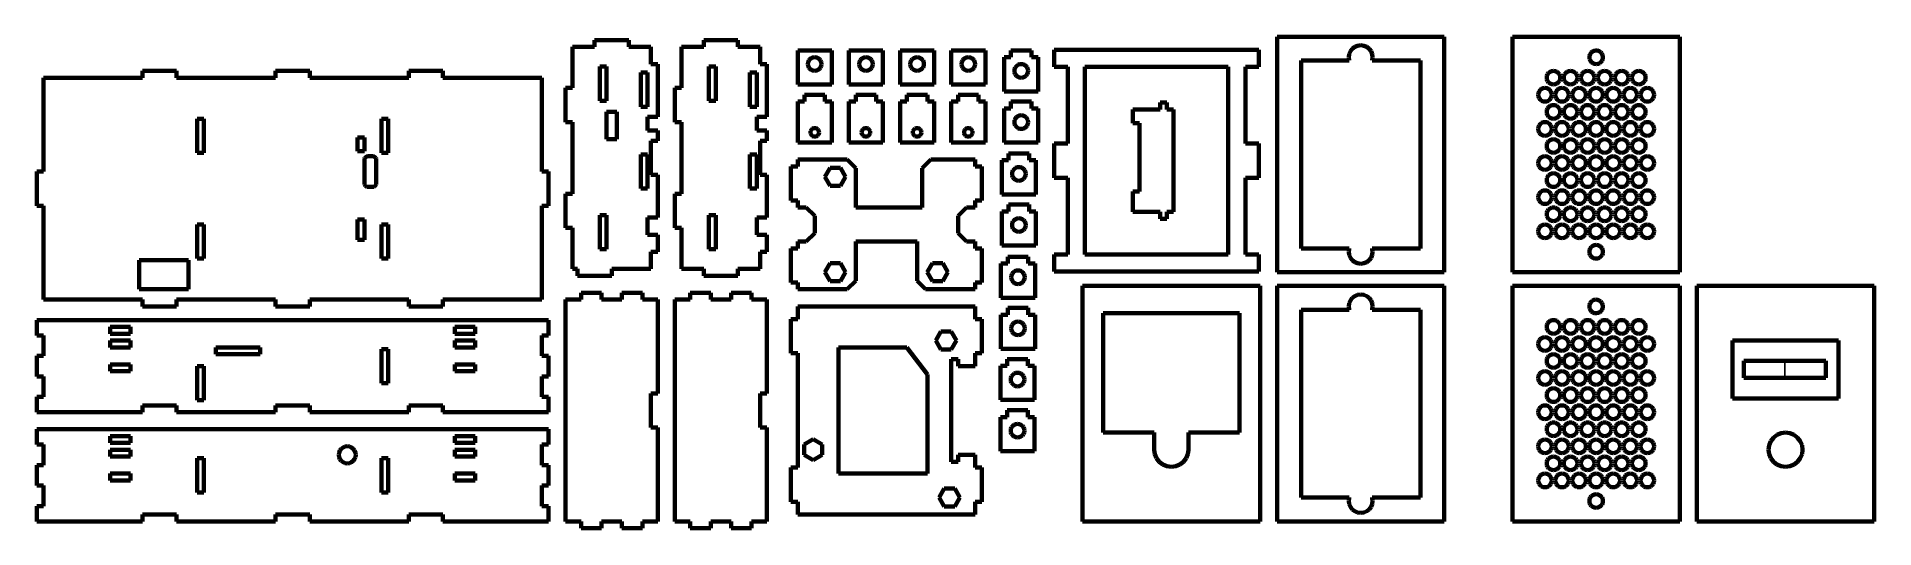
# Model space of a CAD drawing. Header units: millimetres. Extents: x -293 to 245, y -3 to 141.
import ezdxf

# ---------------------------------------------------------------- set-up
doc = ezdxf.new("R2010")
doc.units = ezdxf.units.MM
doc.layers.add('ProfileEdges', color=7, linetype='Continuous')

msp = doc.modelspace()

# ---------------------------------------------------------------- linework, layer by layer
msp.add_line((218.93, 45.83), (218.93, 40.83))
at = {"layer": 'ProfileEdges', "lineweight": 100}
for p, q in [((119.16, 140.73), (70.17, 140.73)), ((70.17, 140.73), (70.17, 71.74)), ((119.16, 71.74), (119.16, 140.73)), ((188.14, 140.73), (139.15, 140.73)), ((139.15, 140.73), (139.15, 71.74)), ((188.14, 71.74), (188.14, 140.73)), ((-136.28, 137.73), (-136.28, 125.73)), ((-136.28, 137.73), (-129.78, 137.73)), ((-119.78, 139.73), (-129.78, 139.73)), ((-129.78, 139.73), (-129.78, 137.73)), ((-119.78, 139.73), (-119.78, 137.73)), ((-113.29, 137.73), (-119.78, 137.73)), ((-113.29, 132.73), (-113.29, 137.73)), ((-104.29, 137.73), (-104.29, 125.73)), ((-97.79, 137.73), (-104.29, 137.73)), ((-87.79, 139.73), (-97.79, 139.73)), ((-97.79, 139.73), (-97.79, 137.73)), ((-87.79, 139.73), (-87.79, 137.73)), ((-81.29, 137.73), (-87.79, 137.73)), ((-81.29, 132.73), (-81.29, 137.73)), ((-70.3, 136.73), (-70.3, 126.73)), ((-60.3, 136.73), (-70.3, 136.73)), ((-66.3, 134.46), (-65.82, 134.66)), ((-65.82, 134.66), (-65.3, 134.73)), ((-65.3, 134.73), (-64.78, 134.66)), ((-64.78, 134.66), (-64.3, 134.46)), ((-60.3, 126.73), (-60.3, 136.73)), ((-55.3, 136.73), (-55.3, 126.73)), ((-45.3, 136.73), (-55.3, 136.73)), ((-51.3, 134.46), (-50.82, 134.66)), ((-50.82, 134.66), (-50.3, 134.73)), ((-50.3, 134.73), (-49.78, 134.66)), ((-49.78, 134.66), (-49.3, 134.46)), ((-45.3, 126.73), (-45.3, 136.73)), ((-40.3, 136.73), (-40.3, 126.73)), ((-30.31, 136.73), (-40.3, 136.73)), ((-36.3, 134.46), (-35.82, 134.66)), ((-35.82, 134.66), (-35.31, 134.73)), ((-35.31, 134.73), (-34.79, 134.66)), ((-34.79, 134.66), (-34.31, 134.46)), ((-30.31, 126.73), (-30.31, 136.73)), ((-25.31, 136.73), (-25.31, 126.73)), ((-15.31, 136.73), (-25.31, 136.73)), ((-21.31, 134.46), (-20.83, 134.66)), ((-20.83, 134.66), (-20.31, 134.73)), ((-20.31, 134.73), (-19.79, 134.66)), ((-19.79, 134.66), (-19.31, 134.46)), ((-15.31, 126.73), (-15.31, 136.73)), ((-7.81, 134.73), (-9.81, 134.73)), ((-9.81, 134.73), (-9.81, 124.73)), ((-7.81, 136.73), (-1.81, 136.73)), ((-7.81, 134.73), (-7.81, 136.73)), ((-1.81, 136.73), (-1.81, 134.73)), ((0.19, 134.73), (-1.81, 134.73)), ((0.19, 124.73), (0.19, 134.73)), ((4.87, 136.93), (4.87, 131.93)), ((64.85, 136.93), (4.87, 136.93)), ((64.85, 131.93), (64.85, 136.93)), ((91.16, 134.73), (91.28, 135.63)), ((91.28, 133.82), (91.16, 134.73)), ((91.28, 135.63), (91.63, 136.48)), ((91.63, 136.48), (92.19, 137.2)), ((92.19, 137.2), (92.91, 137.76)), ((92.91, 137.76), (93.76, 138.11)), ((93.76, 138.11), (94.66, 138.23)), ((94.66, 138.23), (95.57, 138.11)), ((95.57, 138.11), (96.41, 137.76)), ((96.41, 137.76), (97.14, 137.2)), ((97.14, 137.2), (97.69, 136.48)), ((97.69, 136.48), (98.04, 135.63)), ((98.04, 135.63), (98.16, 134.73)), ((98.16, 134.73), (98.04, 133.82)), ((161.65, 134.65), (161.69, 135.17)), ((161.74, 134.13), (161.65, 134.65)), ((161.69, 135.17), (161.87, 135.66)), ((161.87, 135.66), (162.17, 136.08)), ((162.17, 136.08), (162.57, 136.42)), ((162.57, 136.42), (163.05, 136.64)), ((163.05, 136.64), (163.56, 136.73)), ((163.56, 136.73), (164.08, 136.68)), ((164.08, 136.68), (164.57, 136.5)), ((164.57, 136.5), (165, 136.2)), ((165, 136.2), (165.33, 135.8)), ((165.33, 135.8), (165.55, 135.33)), ((165.55, 135.33), (165.64, 134.81)), ((165.64, 134.81), (165.6, 134.29)), ((-262.25, 130.73), (-252.25, 130.73)), ((-262.25, 130.73), (-262.25, 128.73)), ((-252.25, 130.73), (-252.25, 128.73)), ((-213.26, 130.73), (-223.26, 130.73)), ((-223.26, 130.73), (-223.26, 128.73)), ((-213.26, 130.73), (-213.26, 128.73)), ((-174.27, 130.73), (-184.27, 130.73)), ((-184.27, 130.73), (-184.27, 128.73)), ((-174.27, 130.73), (-174.27, 128.73)), ((-128.28, 131.98), (-128.28, 121.98)), ((-126.28, 131.98), (-128.28, 131.98)), ((-126.28, 121.98), (-126.28, 131.98)), ((-114.29, 130.23), (-116.28, 130.23)), ((-116.28, 130.23), (-116.28, 120.23)), ((-114.29, 120.23), (-114.29, 130.23)), ((-113.29, 132.73), (-111.29, 132.73)), ((-111.29, 132.73), (-111.29, 117.23)), ((-96.29, 131.98), (-96.29, 121.98)), ((-94.29, 131.98), (-96.29, 131.98)), ((-94.29, 121.98), (-94.29, 131.98)), ((-82.29, 130.23), (-84.29, 130.23)), ((-84.29, 130.23), (-84.29, 120.23)), ((-82.29, 120.23), (-82.29, 130.23)), ((-81.29, 132.73), (-79.29, 132.73)), ((-79.29, 132.73), (-79.29, 117.23)), ((-67.3, 132.73), (-67.23, 133.25)), ((-67.23, 132.21), (-67.3, 132.73)), ((-67.23, 133.25), (-67.03, 133.73)), ((-67.03, 131.73), (-67.23, 132.21)), ((-67.03, 133.73), (-66.71, 134.14)), ((-66.71, 131.32), (-67.03, 131.73)), ((-66.71, 134.14), (-66.3, 134.46)), ((-66.3, 131), (-66.71, 131.32)), ((-65.82, 130.8), (-66.3, 131)), ((-65.3, 130.73), (-65.82, 130.8)), ((-64.78, 130.8), (-65.3, 130.73)), ((-64.3, 131), (-64.78, 130.8)), ((-64.3, 134.46), (-63.88, 134.14)), ((-63.88, 131.32), (-64.3, 131)), ((-63.88, 134.14), (-63.57, 133.73)), ((-63.57, 131.73), (-63.88, 131.32)), ((-63.57, 133.73), (-63.37, 133.25)), ((-63.37, 132.21), (-63.57, 131.73)), ((-63.37, 133.25), (-63.3, 132.73)), ((-63.3, 132.73), (-63.37, 132.21)), ((-52.3, 132.73), (-52.23, 133.25)), ((-52.23, 132.21), (-52.3, 132.73)), ((-52.23, 133.25), (-52.03, 133.73)), ((-52.03, 131.73), (-52.23, 132.21)), ((-52.03, 133.73), (-51.72, 134.14)), ((-51.72, 131.32), (-52.03, 131.73)), ((-51.72, 134.14), (-51.3, 134.46)), ((-51.3, 131), (-51.72, 131.32)), ((-50.82, 130.8), (-51.3, 131)), ((-50.3, 130.73), (-50.82, 130.8)), ((-49.78, 130.8), (-50.3, 130.73)), ((-49.3, 131), (-49.78, 130.8)), ((-49.3, 134.46), (-48.89, 134.14)), ((-48.89, 131.32), (-49.3, 131)), ((-48.89, 134.14), (-48.57, 133.73)), ((-48.57, 131.73), (-48.89, 131.32)), ((-48.57, 133.73), (-48.37, 133.25)), ((-48.37, 132.21), (-48.57, 131.73)), ((-48.37, 133.25), (-48.3, 132.73)), ((-48.3, 132.73), (-48.37, 132.21)), ((-37.3, 132.73), (-37.24, 133.25)), ((-37.24, 132.21), (-37.3, 132.73)), ((-37.24, 133.25), (-37.04, 133.73)), ((-37.04, 131.73), (-37.24, 132.21)), ((-37.04, 133.73), (-36.72, 134.14)), ((-36.72, 131.32), (-37.04, 131.73)), ((-36.72, 134.14), (-36.3, 134.46)), ((-36.3, 131), (-36.72, 131.32)), ((-35.82, 130.8), (-36.3, 131)), ((-35.31, 130.73), (-35.82, 130.8)), ((-34.79, 130.8), (-35.31, 130.73)), ((-34.31, 131), (-34.79, 130.8)), ((-34.31, 134.46), (-33.89, 134.14)), ((-33.89, 131.32), (-34.31, 131)), ((-33.89, 134.14), (-33.57, 133.73)), ((-33.57, 131.73), (-33.89, 131.32)), ((-33.57, 133.73), (-33.37, 133.25)), ((-33.37, 132.21), (-33.57, 131.73)), ((-33.37, 133.25), (-33.31, 132.73)), ((-33.31, 132.73), (-33.37, 132.21)), ((-22.31, 132.73), (-22.24, 133.25)), ((-22.24, 132.21), (-22.31, 132.73)), ((-22.24, 133.25), (-22.04, 133.73)), ((-22.04, 131.73), (-22.24, 132.21)), ((-22.04, 133.73), (-21.72, 134.14)), ((-21.72, 131.32), (-22.04, 131.73)), ((-21.72, 134.14), (-21.31, 134.46)), ((-21.31, 131), (-21.72, 131.32)), ((-20.83, 130.8), (-21.31, 131)), ((-20.31, 130.73), (-20.83, 130.8)), ((-19.79, 130.8), (-20.31, 130.73)), ((-19.31, 131), (-19.79, 130.8)), ((-19.31, 134.46), (-18.9, 134.14)), ((-18.9, 131.32), (-19.31, 131)), ((-18.9, 134.14), (-18.58, 133.73)), ((-18.58, 131.73), (-18.9, 131.32)), ((-18.58, 133.73), (-18.38, 133.25)), ((-18.38, 132.21), (-18.58, 131.73)), ((-18.38, 133.25), (-18.31, 132.73)), ((-18.31, 132.73), (-18.38, 132.21)), ((-6.81, 130.73), (-6.74, 131.25)), ((-6.74, 130.21), (-6.81, 130.73)), ((-6.74, 131.25), (-6.54, 131.73)), ((-6.54, 129.73), (-6.74, 130.21)), ((-6.54, 131.73), (-6.23, 132.14)), ((-6.23, 129.32), (-6.54, 129.73)), ((-6.23, 132.14), (-5.81, 132.46)), ((-5.81, 129), (-6.23, 129.32)), ((-5.81, 132.46), (-5.33, 132.66)), ((-5.33, 132.66), (-4.81, 132.73)), ((-4.81, 132.73), (-4.3, 132.66)), ((-4.3, 132.66), (-3.81, 132.46)), ((-3.81, 132.46), (-3.4, 132.14)), ((-3.4, 129.32), (-3.81, 129)), ((-3.4, 132.14), (-3.08, 131.73)), ((-3.08, 129.73), (-3.4, 129.32)), ((-3.08, 131.73), (-2.88, 131.25)), ((-2.88, 130.21), (-3.08, 129.73)), ((-2.88, 131.25), (-2.81, 130.73)), ((-2.81, 130.73), (-2.88, 130.21)), ((4.87, 131.93), (8.87, 131.93)), ((8.87, 131.93), (8.87, 109.43)), ((13.87, 131.93), (55.86, 131.93)), ((13.87, 131.93), (13.87, 76.94)), ((55.86, 131.93), (55.86, 76.94)), ((60.86, 131.93), (60.86, 109.43)), ((60.86, 131.93), (64.85, 131.93)), ((77.17, 133.73), (77.17, 78.74)), ((77.17, 133.73), (91.32, 133.73)), ((91.32, 133.73), (91.28, 133.82)), ((98.04, 133.82), (98, 133.73)), ((98, 133.73), (112.16, 133.73)), ((112.16, 133.73), (112.16, 78.74)), ((149.15, 128.73), (149.22, 129.25)), ((149.22, 129.25), (149.42, 129.73)), ((149.42, 129.73), (149.73, 130.14)), ((149.73, 130.14), (150.15, 130.46)), ((150.15, 130.46), (150.63, 130.66)), ((150.63, 130.66), (151.15, 130.73)), ((151.15, 130.73), (151.67, 130.66)), ((151.67, 130.66), (152.15, 130.46)), ((152.15, 130.46), (152.56, 130.14)), ((152.56, 130.14), (152.88, 129.73)), ((152.88, 129.73), (153.08, 129.25)), ((153.08, 129.25), (153.15, 128.73)), ((154.15, 128.73), (154.22, 129.25)), ((154.22, 129.25), (154.42, 129.73)), ((154.42, 129.73), (154.73, 130.14)), ((154.73, 130.14), (155.15, 130.46)), ((155.15, 130.46), (155.63, 130.66)), ((155.63, 130.66), (156.15, 130.73)), ((156.15, 130.73), (156.66, 130.66)), ((156.66, 130.66), (157.15, 130.46)), ((157.15, 130.46), (157.56, 130.14)), ((157.56, 130.14), (157.88, 129.73)), ((157.88, 129.73), (158.08, 129.25)), ((158.08, 129.25), (158.15, 128.73)), ((159.15, 128.73), (159.21, 129.25)), ((159.21, 129.25), (159.41, 129.73)), ((159.41, 129.73), (159.73, 130.14)), ((159.73, 130.14), (160.15, 130.46)), ((160.15, 130.46), (160.63, 130.66)), ((160.63, 130.66), (161.15, 130.73)), ((161.15, 130.73), (161.66, 130.66)), ((161.66, 130.66), (162.15, 130.46)), ((161.96, 133.66), (161.74, 134.13)), ((162.29, 133.26), (161.96, 133.66)), ((162.15, 130.46), (162.56, 130.14)), ((162.72, 132.96), (162.29, 133.26)), ((162.56, 130.14), (162.88, 129.73)), ((163.21, 132.78), (162.72, 132.96)), ((162.88, 129.73), (163.08, 129.25)), ((163.08, 129.25), (163.15, 128.73)), ((163.73, 132.73), (163.21, 132.78)), ((164.24, 132.82), (163.73, 132.73)), ((164.15, 128.73), (164.21, 129.25)), ((164.21, 129.25), (164.41, 129.73)), ((164.72, 133.04), (164.24, 132.82)), ((164.41, 129.73), (164.73, 130.14)), ((165.12, 133.38), (164.72, 133.04)), ((164.73, 130.14), (165.14, 130.46)), ((165.42, 133.8), (165.12, 133.38)), ((165.14, 130.46), (165.63, 130.66)), ((165.6, 134.29), (165.42, 133.8)), ((165.63, 130.66), (166.14, 130.73)), ((166.14, 130.73), (166.66, 130.66)), ((166.66, 130.66), (167.14, 130.46)), ((167.14, 130.46), (167.56, 130.14)), ((167.56, 130.14), (167.88, 129.73)), ((167.88, 129.73), (168.08, 129.25)), ((168.08, 129.25), (168.14, 128.73)), ((169.14, 128.73), (169.21, 129.25)), ((169.21, 129.25), (169.41, 129.73)), ((169.41, 129.73), (169.73, 130.14)), ((169.73, 130.14), (170.14, 130.46)), ((170.14, 130.46), (170.63, 130.66)), ((170.63, 130.66), (171.14, 130.73)), ((171.14, 130.73), (171.66, 130.66)), ((171.66, 130.66), (172.14, 130.46)), ((172.14, 130.46), (172.56, 130.14)), ((172.56, 130.14), (172.87, 129.73)), ((172.87, 129.73), (173.07, 129.25)), ((173.07, 129.25), (173.14, 128.73)), ((174.14, 128.73), (174.21, 129.25)), ((174.21, 129.25), (174.41, 129.73)), ((174.41, 129.73), (174.73, 130.14)), ((174.73, 130.14), (175.14, 130.46)), ((175.14, 130.46), (175.62, 130.66)), ((175.62, 130.66), (176.14, 130.73)), ((176.14, 130.73), (176.66, 130.66)), ((176.66, 130.66), (177.14, 130.46)), ((177.14, 130.46), (177.56, 130.14)), ((177.56, 130.14), (177.87, 129.73)), ((177.87, 129.73), (178.07, 129.25)), ((178.07, 129.25), (178.14, 128.73)), ((-291.24, 128.73), (-291.24, 101.24)), ((-291.24, 128.73), (-262.25, 128.73)), ((-252.25, 128.73), (-223.26, 128.73)), ((-184.27, 128.73), (-213.26, 128.73)), ((-145.28, 128.73), (-174.27, 128.73)), ((-145.28, 101.24), (-145.28, 128.73)), ((-136.28, 125.73), (-138.28, 125.73)), ((-138.28, 125.73), (-138.28, 115.73)), ((-104.29, 125.73), (-106.29, 125.73)), ((-106.29, 125.73), (-106.29, 115.73)), ((-70.3, 126.73), (-60.3, 126.73)), ((-55.3, 126.73), (-45.3, 126.73)), ((-40.3, 126.73), (-30.31, 126.73)), ((-25.31, 126.73), (-15.31, 126.73)), ((-9.81, 124.73), (0.19, 124.73)), ((-5.33, 128.8), (-5.81, 129)), ((-4.81, 128.73), (-5.33, 128.8)), ((-4.3, 128.8), (-4.81, 128.73)), ((-3.81, 129), (-4.3, 128.8)), ((146.65, 123.73), (146.72, 124.25)), ((146.72, 124.25), (146.92, 124.73)), ((146.92, 124.73), (147.24, 125.15)), ((147.24, 125.15), (147.65, 125.46)), ((147.65, 125.46), (148.13, 125.66)), ((148.13, 125.66), (148.65, 125.73)), ((148.65, 125.73), (149.17, 125.66)), ((149.22, 128.21), (149.15, 128.73)), ((149.17, 125.66), (149.65, 125.46)), ((149.42, 127.73), (149.22, 128.21)), ((149.73, 127.32), (149.42, 127.73)), ((149.65, 125.46), (150.06, 125.15)), ((150.15, 127), (149.73, 127.32)), ((150.06, 125.15), (150.38, 124.73)), ((150.63, 126.8), (150.15, 127)), ((150.38, 124.73), (150.58, 124.25)), ((150.58, 124.25), (150.65, 123.73)), ((151.15, 126.73), (150.63, 126.8)), ((151.67, 126.8), (151.15, 126.73)), ((151.65, 123.73), (151.72, 124.25)), ((152.15, 127), (151.67, 126.8)), ((151.72, 124.25), (151.92, 124.73)), ((151.92, 124.73), (152.23, 125.15)), ((152.56, 127.32), (152.15, 127)), ((152.23, 125.15), (152.65, 125.46)), ((152.88, 127.73), (152.56, 127.32)), ((152.65, 125.46), (153.13, 125.66)), ((153.08, 128.21), (152.88, 127.73)), ((153.15, 128.73), (153.08, 128.21)), ((153.13, 125.66), (153.65, 125.73)), ((153.65, 125.73), (154.17, 125.66)), ((154.22, 128.21), (154.15, 128.73)), ((154.17, 125.66), (154.65, 125.46)), ((154.42, 127.73), (154.22, 128.21)), ((154.73, 127.32), (154.42, 127.73)), ((154.65, 125.46), (155.06, 125.15)), ((155.15, 127), (154.73, 127.32)), ((155.06, 125.15), (155.38, 124.73)), ((155.63, 126.8), (155.15, 127)), ((155.38, 124.73), (155.58, 124.25)), ((155.58, 124.25), (155.65, 123.73)), ((156.15, 126.73), (155.63, 126.8)), ((156.66, 126.8), (156.15, 126.73)), ((156.65, 123.73), (156.72, 124.25)), ((157.15, 127), (156.66, 126.8)), ((156.72, 124.25), (156.91, 124.73)), ((156.91, 124.73), (157.23, 125.15)), ((157.56, 127.32), (157.15, 127)), ((157.23, 125.15), (157.65, 125.46)), ((157.88, 127.73), (157.56, 127.32)), ((157.65, 125.46), (158.13, 125.66)), ((158.08, 128.21), (157.88, 127.73)), ((158.15, 128.73), (158.08, 128.21)), ((158.13, 125.66), (158.65, 125.73)), ((158.65, 125.73), (159.16, 125.66)), ((159.21, 128.21), (159.15, 128.73)), ((159.16, 125.66), (159.65, 125.46)), ((159.41, 127.73), (159.21, 128.21)), ((159.73, 127.32), (159.41, 127.73)), ((159.65, 125.46), (160.06, 125.15)), ((160.15, 127), (159.73, 127.32)), ((160.06, 125.15), (160.38, 124.73)), ((160.63, 126.8), (160.15, 127)), ((160.38, 124.73), (160.58, 124.25)), ((160.58, 124.25), (160.65, 123.73)), ((161.15, 126.73), (160.63, 126.8)), ((161.66, 126.8), (161.15, 126.73)), ((161.65, 123.73), (161.71, 124.25)), ((162.15, 127), (161.66, 126.8)), ((161.71, 124.25), (161.91, 124.73)), ((161.91, 124.73), (162.23, 125.15)), ((162.56, 127.32), (162.15, 127)), ((162.23, 125.15), (162.65, 125.46)), ((162.88, 127.73), (162.56, 127.32)), ((162.65, 125.46), (163.13, 125.66)), ((163.08, 128.21), (162.88, 127.73)), ((163.15, 128.73), (163.08, 128.21)), ((163.13, 125.66), (163.65, 125.73)), ((163.65, 125.73), (164.16, 125.66)), ((164.21, 128.21), (164.15, 128.73)), ((164.16, 125.66), (164.64, 125.46)), ((164.41, 127.73), (164.21, 128.21)), ((164.73, 127.32), (164.41, 127.73)), ((164.64, 125.46), (165.06, 125.15)), ((165.14, 127), (164.73, 127.32)), ((165.06, 125.15), (165.38, 124.73)), ((165.63, 126.8), (165.14, 127)), ((165.38, 124.73), (165.58, 124.25)), ((165.58, 124.25), (165.64, 123.73)), ((166.14, 126.73), (165.63, 126.8)), ((166.66, 126.8), (166.14, 126.73)), ((166.64, 123.73), (166.71, 124.25)), ((167.14, 127), (166.66, 126.8)), ((166.71, 124.25), (166.91, 124.73)), ((166.91, 124.73), (167.23, 125.15)), ((167.56, 127.32), (167.14, 127)), ((167.23, 125.15), (167.64, 125.46)), ((167.88, 127.73), (167.56, 127.32)), ((167.64, 125.46), (168.13, 125.66)), ((168.08, 128.21), (167.88, 127.73)), ((168.14, 128.73), (168.08, 128.21)), ((168.13, 125.66), (168.64, 125.73)), ((168.64, 125.73), (169.16, 125.66)), ((169.21, 128.21), (169.14, 128.73)), ((169.16, 125.66), (169.64, 125.46)), ((169.41, 127.73), (169.21, 128.21)), ((169.73, 127.32), (169.41, 127.73)), ((169.64, 125.46), (170.06, 125.15)), ((170.14, 127), (169.73, 127.32)), ((170.06, 125.15), (170.38, 124.73)), ((170.63, 126.8), (170.14, 127)), ((170.38, 124.73), (170.58, 124.25)), ((170.58, 124.25), (170.64, 123.73)), ((171.14, 126.73), (170.63, 126.8)), ((171.66, 126.8), (171.14, 126.73)), ((171.64, 123.73), (171.71, 124.25)), ((172.14, 127), (171.66, 126.8)), ((171.71, 124.25), (171.91, 124.73)), ((171.91, 124.73), (172.23, 125.15)), ((172.56, 127.32), (172.14, 127)), ((172.23, 125.15), (172.64, 125.46)), ((172.87, 127.73), (172.56, 127.32)), ((172.64, 125.46), (173.13, 125.66)), ((173.07, 128.21), (172.87, 127.73)), ((173.14, 128.73), (173.07, 128.21)), ((173.13, 125.66), (173.64, 125.73)), ((173.64, 125.73), (174.16, 125.66)), ((174.21, 128.21), (174.14, 128.73)), ((174.16, 125.66), (174.64, 125.46)), ((174.41, 127.73), (174.21, 128.21)), ((174.73, 127.32), (174.41, 127.73)), ((174.64, 125.46), (175.06, 125.15)), ((175.14, 127), (174.73, 127.32)), ((175.06, 125.15), (175.37, 124.73)), ((175.62, 126.8), (175.14, 127)), ((175.37, 124.73), (175.57, 124.25)), ((175.57, 124.25), (175.64, 123.73)), ((176.14, 126.73), (175.62, 126.8)), ((176.66, 126.8), (176.14, 126.73)), ((176.64, 123.73), (176.71, 124.25)), ((177.14, 127), (176.66, 126.8)), ((176.71, 124.25), (176.91, 124.73)), ((176.91, 124.73), (177.23, 125.15)), ((177.56, 127.32), (177.14, 127)), ((177.23, 125.15), (177.64, 125.46)), ((177.87, 127.73), (177.56, 127.32)), ((177.64, 125.46), (178.12, 125.66)), ((178.07, 128.21), (177.87, 127.73)), ((178.14, 128.73), (178.07, 128.21)), ((178.12, 125.66), (178.64, 125.73)), ((178.64, 125.73), (179.16, 125.66)), ((179.16, 125.66), (179.64, 125.46)), ((179.64, 125.46), (180.06, 125.15)), ((180.06, 125.15), (180.37, 124.73)), ((180.37, 124.73), (180.57, 124.25)), ((180.57, 124.25), (180.64, 123.73)), ((-128.28, 121.98), (-126.28, 121.98)), ((-123.28, 118.73), (-126.28, 118.73)), ((-126.28, 118.73), (-126.28, 110.74)), ((-123.28, 110.74), (-123.28, 118.73)), ((-116.28, 120.23), (-114.29, 120.23)), ((-96.29, 121.98), (-94.29, 121.98)), ((-84.29, 120.23), (-82.29, 120.23)), ((-70.3, 121.73), (-70.3, 109.74)), ((-68.3, 121.73), (-70.3, 121.73)), ((-68.3, 121.73), (-68.3, 123.73)), ((-68.3, 123.73), (-62.3, 123.73)), ((-62.3, 123.73), (-62.3, 121.73)), ((-60.3, 121.73), (-62.3, 121.73)), ((-60.3, 109.74), (-60.3, 121.73)), ((-55.3, 121.73), (-55.3, 109.74)), ((-53.3, 121.73), (-55.3, 121.73)), ((-53.3, 123.73), (-47.3, 123.73)), ((-53.3, 121.73), (-53.3, 123.73)), ((-47.3, 123.73), (-47.3, 121.73)), ((-45.3, 121.73), (-47.3, 121.73)), ((-45.3, 109.74), (-45.3, 121.73)), ((-40.3, 121.73), (-40.3, 109.74)), ((-38.3, 121.73), (-40.3, 121.73)), ((-38.3, 123.73), (-32.31, 123.73)), ((-38.3, 121.73), (-38.3, 123.73)), ((-32.31, 123.73), (-32.31, 121.73)), ((-30.31, 121.73), (-32.31, 121.73)), ((-30.31, 109.74), (-30.31, 121.73)), ((-25.31, 121.73), (-25.31, 109.74)), ((-23.31, 121.73), (-25.31, 121.73)), ((-23.31, 123.73), (-17.31, 123.73)), ((-23.31, 121.73), (-23.31, 123.73)), ((-17.31, 123.73), (-17.31, 121.73)), ((-15.31, 121.73), (-17.31, 121.73)), ((-15.31, 109.74), (-15.31, 121.73)), ((-9.81, 119.73), (-9.81, 109.74)), ((-7.81, 119.73), (-9.81, 119.73)), ((-7.81, 119.73), (-7.81, 121.73)), ((-7.81, 121.73), (-1.81, 121.73)), ((-1.81, 121.73), (-1.81, 119.73)), ((0.19, 119.73), (-1.81, 119.73)), ((0.19, 109.74), (0.19, 119.73)), ((27.86, 119.43), (35.86, 119.43)), ((27.86, 119.43), (27.86, 115.43)), ((37.86, 121.43), (35.86, 121.43)), ((35.86, 121.43), (35.86, 119.43)), ((37.86, 119.43), (37.86, 121.43)), ((37.86, 119.43), (39.86, 119.43)), ((39.86, 89.44), (39.86, 119.43)), ((146.72, 123.21), (146.65, 123.73)), ((146.92, 122.73), (146.72, 123.21)), ((147.24, 122.32), (146.92, 122.73)), ((147.65, 122), (147.24, 122.32)), ((148.13, 121.8), (147.65, 122)), ((148.65, 121.73), (148.13, 121.8)), ((149.17, 121.8), (148.65, 121.73)), ((149.15, 118.73), (149.22, 119.25)), ((149.22, 118.22), (149.15, 118.73)), ((149.65, 122), (149.17, 121.8)), ((149.22, 119.25), (149.42, 119.73)), ((149.42, 119.73), (149.73, 120.15)), ((150.06, 122.32), (149.65, 122)), ((149.73, 120.15), (150.15, 120.46)), ((150.38, 122.73), (150.06, 122.32)), ((150.15, 120.46), (150.63, 120.66)), ((150.58, 123.21), (150.38, 122.73)), ((150.65, 123.73), (150.58, 123.21)), ((150.63, 120.66), (151.15, 120.73)), ((151.15, 120.73), (151.67, 120.66)), ((151.72, 123.21), (151.65, 123.73)), ((151.67, 120.66), (152.15, 120.46)), ((151.92, 122.73), (151.72, 123.21)), ((152.23, 122.32), (151.92, 122.73)), ((152.15, 120.46), (152.56, 120.15)), ((152.65, 122), (152.23, 122.32)), ((152.56, 120.15), (152.88, 119.73)), ((153.13, 121.8), (152.65, 122)), ((152.88, 119.73), (153.08, 119.25)), ((153.08, 119.25), (153.15, 118.73)), ((153.15, 118.73), (153.08, 118.22)), ((153.65, 121.73), (153.13, 121.8)), ((154.17, 121.8), (153.65, 121.73)), ((154.15, 118.73), (154.22, 119.25)), ((154.22, 118.22), (154.15, 118.73)), ((154.65, 122), (154.17, 121.8)), ((154.22, 119.25), (154.42, 119.73)), ((154.42, 119.73), (154.73, 120.15)), ((155.06, 122.32), (154.65, 122)), ((154.73, 120.15), (155.15, 120.46)), ((155.38, 122.73), (155.06, 122.32)), ((155.15, 120.46), (155.63, 120.66)), ((155.58, 123.21), (155.38, 122.73)), ((155.65, 123.73), (155.58, 123.21)), ((155.63, 120.66), (156.15, 120.73)), ((156.15, 120.73), (156.66, 120.66)), ((156.72, 123.21), (156.65, 123.73)), ((156.66, 120.66), (157.15, 120.46)), ((156.91, 122.73), (156.72, 123.21)), ((157.23, 122.32), (156.91, 122.73)), ((157.15, 120.46), (157.56, 120.15)), ((157.65, 122), (157.23, 122.32)), ((157.56, 120.15), (157.88, 119.73)), ((158.13, 121.8), (157.65, 122)), ((157.88, 119.73), (158.08, 119.25)), ((158.08, 119.25), (158.15, 118.73)), ((158.15, 118.73), (158.08, 118.22)), ((158.65, 121.73), (158.13, 121.8)), ((159.16, 121.8), (158.65, 121.73)), ((159.15, 118.73), (159.21, 119.25)), ((159.21, 118.22), (159.15, 118.73)), ((159.65, 122), (159.16, 121.8)), ((159.21, 119.25), (159.41, 119.73)), ((159.41, 119.73), (159.73, 120.15)), ((160.06, 122.32), (159.65, 122)), ((159.73, 120.15), (160.15, 120.46)), ((160.38, 122.73), (160.06, 122.32)), ((160.15, 120.46), (160.63, 120.66)), ((160.58, 123.21), (160.38, 122.73)), ((160.65, 123.73), (160.58, 123.21)), ((160.63, 120.66), (161.15, 120.73)), ((161.15, 120.73), (161.66, 120.66)), ((161.71, 123.21), (161.65, 123.73)), ((161.66, 120.66), (162.15, 120.46)), ((161.91, 122.73), (161.71, 123.21)), ((162.23, 122.32), (161.91, 122.73)), ((162.15, 120.46), (162.56, 120.15)), ((162.65, 122), (162.23, 122.32)), ((162.56, 120.15), (162.88, 119.73)), ((163.13, 121.8), (162.65, 122)), ((162.88, 119.73), (163.08, 119.25)), ((163.08, 119.25), (163.15, 118.73)), ((163.15, 118.73), (163.08, 118.22)), ((163.65, 121.73), (163.13, 121.8)), ((164.16, 121.8), (163.65, 121.73)), ((164.15, 118.73), (164.21, 119.25)), ((164.21, 118.22), (164.15, 118.73)), ((164.64, 122), (164.16, 121.8)), ((164.21, 119.25), (164.41, 119.73)), ((164.41, 119.73), (164.73, 120.15)), ((165.06, 122.32), (164.64, 122)), ((164.73, 120.15), (165.14, 120.46)), ((165.38, 122.73), (165.06, 122.32)), ((165.14, 120.46), (165.63, 120.66)), ((165.58, 123.21), (165.38, 122.73)), ((165.64, 123.73), (165.58, 123.21)), ((165.63, 120.66), (166.14, 120.73)), ((166.14, 120.73), (166.66, 120.66)), ((166.71, 123.21), (166.64, 123.73)), ((166.66, 120.66), (167.14, 120.46)), ((166.91, 122.73), (166.71, 123.21)), ((167.23, 122.32), (166.91, 122.73)), ((167.14, 120.46), (167.56, 120.15)), ((167.64, 122), (167.23, 122.32)), ((167.56, 120.15), (167.88, 119.73)), ((168.13, 121.8), (167.64, 122)), ((167.88, 119.73), (168.08, 119.25)), ((168.08, 119.25), (168.14, 118.73)), ((168.14, 118.73), (168.08, 118.22)), ((168.64, 121.73), (168.13, 121.8)), ((169.16, 121.8), (168.64, 121.73)), ((169.14, 118.73), (169.21, 119.25)), ((169.21, 118.22), (169.14, 118.73)), ((169.64, 122), (169.16, 121.8)), ((169.21, 119.25), (169.41, 119.73)), ((169.41, 119.73), (169.73, 120.15)), ((170.06, 122.32), (169.64, 122)), ((169.73, 120.15), (170.14, 120.46)), ((170.38, 122.73), (170.06, 122.32)), ((170.14, 120.46), (170.63, 120.66)), ((170.58, 123.21), (170.38, 122.73)), ((170.64, 123.73), (170.58, 123.21)), ((170.63, 120.66), (171.14, 120.73)), ((171.14, 120.73), (171.66, 120.66)), ((171.71, 123.21), (171.64, 123.73)), ((171.66, 120.66), (172.14, 120.46)), ((171.91, 122.73), (171.71, 123.21)), ((172.23, 122.32), (171.91, 122.73)), ((172.14, 120.46), (172.56, 120.15)), ((172.64, 122), (172.23, 122.32)), ((172.56, 120.15), (172.87, 119.73)), ((173.13, 121.8), (172.64, 122)), ((172.87, 119.73), (173.07, 119.25)), ((173.07, 119.25), (173.14, 118.73)), ((173.14, 118.73), (173.07, 118.22)), ((173.64, 121.73), (173.13, 121.8)), ((174.16, 121.8), (173.64, 121.73)), ((174.14, 118.73), (174.21, 119.25)), ((174.21, 118.22), (174.14, 118.73)), ((174.64, 122), (174.16, 121.8)), ((174.21, 119.25), (174.41, 119.73)), ((174.41, 119.73), (174.73, 120.15)), ((175.06, 122.32), (174.64, 122)), ((174.73, 120.15), (175.14, 120.46)), ((175.37, 122.73), (175.06, 122.32)), ((175.14, 120.46), (175.62, 120.66)), ((175.57, 123.21), (175.37, 122.73)), ((175.64, 123.73), (175.57, 123.21)), ((175.62, 120.66), (176.14, 120.73)), ((176.14, 120.73), (176.66, 120.66)), ((176.71, 123.21), (176.64, 123.73)), ((176.66, 120.66), (177.14, 120.46)), ((176.91, 122.73), (176.71, 123.21)), ((177.23, 122.32), (176.91, 122.73)), ((177.14, 120.46), (177.56, 120.15)), ((177.64, 122), (177.23, 122.32)), ((177.56, 120.15), (177.87, 119.73)), ((178.12, 121.8), (177.64, 122)), ((177.87, 119.73), (178.07, 119.25)), ((178.07, 119.25), (178.14, 118.73)), ((178.14, 118.73), (178.07, 118.22)), ((178.64, 121.73), (178.12, 121.8)), ((179.16, 121.8), (178.64, 121.73)), ((179.64, 122), (179.16, 121.8)), ((180.06, 122.32), (179.64, 122)), ((180.37, 122.73), (180.06, 122.32)), ((180.57, 123.21), (180.37, 122.73)), ((180.64, 123.73), (180.57, 123.21)), ((-246.25, 116.73), (-246.25, 106.74)), ((-246.25, 116.73), (-244.25, 116.73)), ((-244.25, 116.73), (-244.25, 106.74)), ((-192.27, 116.73), (-190.27, 116.73)), ((-192.27, 106.74), (-192.27, 116.73)), ((-190.27, 116.73), (-190.27, 106.74)), ((-138.28, 115.73), (-136.28, 115.73)), ((-136.28, 115.73), (-136.28, 94.74)), ((-114.29, 117.23), (-111.29, 117.23)), ((-114.29, 113.23), (-114.29, 117.23)), ((-111.29, 113.23), (-114.29, 113.23)), ((-111.29, 113.23), (-111.29, 110.24)), ((-106.29, 115.73), (-104.29, 115.73)), ((-104.29, 115.73), (-104.29, 94.74)), ((-82.29, 113.23), (-82.29, 117.23)), ((-82.29, 117.23), (-79.29, 117.23)), ((-79.29, 113.23), (-82.29, 113.23)), ((-79.29, 113.23), (-79.29, 110.24)), ((-66.55, 112.73), (-66.5, 113.06)), ((-66.5, 113.06), (-66.38, 113.36)), ((-66.38, 113.36), (-66.18, 113.62)), ((-66.18, 113.62), (-65.92, 113.82)), ((-65.92, 113.82), (-65.62, 113.94)), ((-65.62, 113.94), (-65.3, 113.98)), ((-65.3, 113.98), (-64.97, 113.94)), ((-64.97, 113.94), (-64.67, 113.82)), ((-64.67, 113.82), (-64.41, 113.62)), ((-64.41, 113.62), (-64.22, 113.36)), ((-64.22, 113.36), (-64.09, 113.06)), ((-64.09, 113.06), (-64.05, 112.73)), ((-51.55, 112.73), (-51.51, 113.06)), ((-51.51, 113.06), (-51.38, 113.36)), ((-51.38, 113.36), (-51.19, 113.62)), ((-51.19, 113.62), (-50.93, 113.82)), ((-50.93, 113.82), (-50.62, 113.94)), ((-50.62, 113.94), (-50.3, 113.98)), ((-50.3, 113.98), (-49.98, 113.94)), ((-49.98, 113.94), (-49.68, 113.82)), ((-49.68, 113.82), (-49.42, 113.62)), ((-49.42, 113.62), (-49.22, 113.36)), ((-49.22, 113.36), (-49.09, 113.06)), ((-49.09, 113.06), (-49.05, 112.73)), ((-36.55, 112.73), (-36.51, 113.06)), ((-36.51, 113.06), (-36.39, 113.36)), ((-36.39, 113.36), (-36.19, 113.62)), ((-36.19, 113.62), (-35.93, 113.82)), ((-35.93, 113.82), (-35.63, 113.94)), ((-35.63, 113.94), (-35.31, 113.98)), ((-35.31, 113.98), (-34.98, 113.94)), ((-34.98, 113.94), (-34.68, 113.82)), ((-34.68, 113.82), (-34.42, 113.62)), ((-34.42, 113.62), (-34.22, 113.36)), ((-34.22, 113.36), (-34.1, 113.06)), ((-34.1, 113.06), (-34.06, 112.73)), ((-21.56, 112.73), (-21.52, 113.06)), ((-21.52, 113.06), (-21.39, 113.36)), ((-21.39, 113.36), (-21.19, 113.62)), ((-21.19, 113.62), (-20.93, 113.82)), ((-20.93, 113.82), (-20.63, 113.94)), ((-20.63, 113.94), (-20.31, 113.98)), ((-20.31, 113.98), (-19.99, 113.94)), ((-19.99, 113.94), (-19.68, 113.82)), ((-19.68, 113.82), (-19.43, 113.62)), ((-19.43, 113.62), (-19.23, 113.36)), ((-19.23, 113.36), (-19.1, 113.06)), ((-19.1, 113.06), (-19.06, 112.73)), ((-6.81, 115.73), (-6.74, 116.25)), ((-6.74, 115.22), (-6.81, 115.73)), ((-6.74, 116.25), (-6.54, 116.73)), ((-6.54, 114.73), (-6.74, 115.22)), ((-6.54, 116.73), (-6.23, 117.15)), ((-6.23, 114.32), (-6.54, 114.73)), ((-6.23, 117.15), (-5.81, 117.47)), ((-5.81, 114), (-6.23, 114.32)), ((-5.81, 117.47), (-5.33, 117.67)), ((-5.33, 113.8), (-5.81, 114)), ((-5.33, 117.67), (-4.81, 117.73)), ((-4.81, 113.73), (-5.33, 113.8)), ((-4.81, 117.73), (-4.3, 117.67)), ((-4.3, 113.8), (-4.81, 113.73)), ((-4.3, 117.67), (-3.81, 117.47)), ((-3.81, 114), (-4.3, 113.8)), ((-3.81, 117.47), (-3.4, 117.15)), ((-3.4, 114.32), (-3.81, 114)), ((-3.4, 117.15), (-3.08, 116.73)), ((-3.08, 114.73), (-3.4, 114.32)), ((-3.08, 116.73), (-2.88, 116.25)), ((-2.88, 115.22), (-3.08, 114.73)), ((-2.88, 116.25), (-2.81, 115.73)), ((-2.81, 115.73), (-2.88, 115.22)), ((27.86, 115.43), (29.86, 115.43)), ((29.86, 115.43), (29.86, 95.44)), ((146.65, 113.73), (146.72, 114.25)), ((146.72, 113.22), (146.65, 113.73)), ((146.72, 114.25), (146.92, 114.73)), ((146.92, 112.73), (146.72, 113.22)), ((146.92, 114.73), (147.24, 115.15)), ((147.24, 115.15), (147.65, 115.47)), ((147.65, 115.47), (148.13, 115.67)), ((148.13, 115.67), (148.65, 115.73)), ((148.65, 115.73), (149.17, 115.67)), ((149.17, 115.67), (149.65, 115.47)), ((149.42, 117.73), (149.22, 118.22)), ((149.73, 117.32), (149.42, 117.73)), ((149.65, 115.47), (150.06, 115.15)), ((150.15, 117), (149.73, 117.32)), ((150.06, 115.15), (150.38, 114.73)), ((150.63, 116.8), (150.15, 117)), ((150.38, 114.73), (150.58, 114.25)), ((150.58, 113.22), (150.38, 112.73)), ((150.58, 114.25), (150.65, 113.73)), ((150.65, 113.73), (150.58, 113.22)), ((151.15, 116.73), (150.63, 116.8)), ((151.67, 116.8), (151.15, 116.73)), ((151.65, 113.73), (151.72, 114.25)), ((151.72, 113.22), (151.65, 113.73)), ((152.15, 117), (151.67, 116.8)), ((151.72, 114.25), (151.92, 114.73)), ((151.92, 112.73), (151.72, 113.22)), ((151.92, 114.73), (152.23, 115.15)), ((152.56, 117.32), (152.15, 117)), ((152.23, 115.15), (152.65, 115.47)), ((152.88, 117.73), (152.56, 117.32)), ((152.65, 115.47), (153.13, 115.67)), ((153.08, 118.22), (152.88, 117.73)), ((153.13, 115.67), (153.65, 115.73)), ((153.65, 115.73), (154.17, 115.67)), ((154.17, 115.67), (154.65, 115.47)), ((154.42, 117.73), (154.22, 118.22)), ((154.73, 117.32), (154.42, 117.73)), ((154.65, 115.47), (155.06, 115.15)), ((155.15, 117), (154.73, 117.32)), ((155.06, 115.15), (155.38, 114.73)), ((155.63, 116.8), (155.15, 117)), ((155.38, 114.73), (155.58, 114.25)), ((155.58, 113.22), (155.38, 112.73)), ((155.58, 114.25), (155.65, 113.73)), ((155.65, 113.73), (155.58, 113.22)), ((156.15, 116.73), (155.63, 116.8)), ((156.66, 116.8), (156.15, 116.73)), ((156.65, 113.73), (156.72, 114.25)), ((156.72, 113.22), (156.65, 113.73)), ((157.15, 117), (156.66, 116.8)), ((156.72, 114.25), (156.91, 114.73)), ((156.91, 112.73), (156.72, 113.22)), ((156.91, 114.73), (157.23, 115.15)), ((157.56, 117.32), (157.15, 117)), ((157.23, 115.15), (157.65, 115.47)), ((157.88, 117.73), (157.56, 117.32)), ((157.65, 115.47), (158.13, 115.67)), ((158.08, 118.22), (157.88, 117.73)), ((158.13, 115.67), (158.65, 115.73)), ((158.65, 115.73), (159.16, 115.67)), ((159.16, 115.67), (159.65, 115.47)), ((159.41, 117.73), (159.21, 118.22)), ((159.73, 117.32), (159.41, 117.73)), ((159.65, 115.47), (160.06, 115.15)), ((160.15, 117), (159.73, 117.32)), ((160.06, 115.15), (160.38, 114.73)), ((160.63, 116.8), (160.15, 117)), ((160.38, 114.73), (160.58, 114.25)), ((160.58, 113.22), (160.38, 112.73)), ((160.58, 114.25), (160.65, 113.73)), ((160.65, 113.73), (160.58, 113.22)), ((161.15, 116.73), (160.63, 116.8)), ((161.66, 116.8), (161.15, 116.73)), ((161.65, 113.73), (161.71, 114.25)), ((161.71, 113.22), (161.65, 113.73)), ((162.15, 117), (161.66, 116.8)), ((161.71, 114.25), (161.91, 114.73)), ((161.91, 112.73), (161.71, 113.22)), ((161.91, 114.73), (162.23, 115.15)), ((162.56, 117.32), (162.15, 117)), ((162.23, 115.15), (162.65, 115.47)), ((162.88, 117.73), (162.56, 117.32)), ((162.65, 115.47), (163.13, 115.67)), ((163.08, 118.22), (162.88, 117.73)), ((163.13, 115.67), (163.65, 115.73)), ((163.65, 115.73), (164.16, 115.67)), ((164.16, 115.67), (164.64, 115.47)), ((164.41, 117.73), (164.21, 118.22)), ((164.73, 117.32), (164.41, 117.73)), ((164.64, 115.47), (165.06, 115.15)), ((165.14, 117), (164.73, 117.32)), ((165.06, 115.15), (165.38, 114.73)), ((165.63, 116.8), (165.14, 117)), ((165.38, 114.73), (165.58, 114.25)), ((165.58, 113.22), (165.38, 112.73)), ((165.58, 114.25), (165.64, 113.73)), ((165.64, 113.73), (165.58, 113.22)), ((166.14, 116.73), (165.63, 116.8)), ((166.66, 116.8), (166.14, 116.73)), ((166.64, 113.73), (166.71, 114.25)), ((166.71, 113.22), (166.64, 113.73)), ((167.14, 117), (166.66, 116.8)), ((166.71, 114.25), (166.91, 114.73)), ((166.91, 112.73), (166.71, 113.22)), ((166.91, 114.73), (167.23, 115.15)), ((167.56, 117.32), (167.14, 117)), ((167.23, 115.15), (167.64, 115.47)), ((167.88, 117.73), (167.56, 117.32)), ((167.64, 115.47), (168.13, 115.67)), ((168.08, 118.22), (167.88, 117.73)), ((168.13, 115.67), (168.64, 115.73)), ((168.64, 115.73), (169.16, 115.67)), ((169.16, 115.67), (169.64, 115.47)), ((169.41, 117.73), (169.21, 118.22)), ((169.73, 117.32), (169.41, 117.73)), ((169.64, 115.47), (170.06, 115.15)), ((170.14, 117), (169.73, 117.32)), ((170.06, 115.15), (170.38, 114.73)), ((170.63, 116.8), (170.14, 117)), ((170.38, 114.73), (170.58, 114.25)), ((170.58, 113.22), (170.38, 112.73)), ((170.58, 114.25), (170.64, 113.73)), ((170.64, 113.73), (170.58, 113.22)), ((171.14, 116.73), (170.63, 116.8)), ((171.66, 116.8), (171.14, 116.73)), ((171.64, 113.73), (171.71, 114.25)), ((171.71, 113.22), (171.64, 113.73)), ((172.14, 117), (171.66, 116.8)), ((171.71, 114.25), (171.91, 114.73)), ((171.91, 112.73), (171.71, 113.22)), ((171.91, 114.73), (172.23, 115.15)), ((172.56, 117.32), (172.14, 117)), ((172.23, 115.15), (172.64, 115.47)), ((172.87, 117.73), (172.56, 117.32)), ((172.64, 115.47), (173.13, 115.67)), ((173.07, 118.22), (172.87, 117.73)), ((173.13, 115.67), (173.64, 115.73)), ((173.64, 115.73), (174.16, 115.67)), ((174.16, 115.67), (174.64, 115.47)), ((174.41, 117.73), (174.21, 118.22)), ((174.73, 117.32), (174.41, 117.73)), ((174.64, 115.47), (175.06, 115.15)), ((175.14, 117), (174.73, 117.32)), ((175.06, 115.15), (175.37, 114.73)), ((175.62, 116.8), (175.14, 117)), ((175.37, 114.73), (175.57, 114.25)), ((175.57, 113.22), (175.37, 112.73)), ((175.57, 114.25), (175.64, 113.73)), ((175.64, 113.73), (175.57, 113.22)), ((176.14, 116.73), (175.62, 116.8)), ((176.66, 116.8), (176.14, 116.73)), ((176.64, 113.73), (176.71, 114.25)), ((176.71, 113.22), (176.64, 113.73)), ((177.14, 117), (176.66, 116.8)), ((176.71, 114.25), (176.91, 114.73)), ((176.91, 112.73), (176.71, 113.22)), ((176.91, 114.73), (177.23, 115.15)), ((177.56, 117.32), (177.14, 117)), ((177.23, 115.15), (177.64, 115.47)), ((177.87, 117.73), (177.56, 117.32)), ((177.64, 115.47), (178.12, 115.67)), ((178.07, 118.22), (177.87, 117.73)), ((178.12, 115.67), (178.64, 115.73)), ((178.64, 115.73), (179.16, 115.67)), ((179.16, 115.67), (179.64, 115.47)), ((179.64, 115.47), (180.06, 115.15)), ((180.06, 115.15), (180.37, 114.73)), ((180.37, 114.73), (180.57, 114.25)), ((180.57, 113.22), (180.37, 112.73)), ((180.57, 114.25), (180.64, 113.73)), ((180.64, 113.73), (180.57, 113.22)), ((-199.26, 111.23), (-197.26, 111.24)), ((-199.26, 107.24), (-199.26, 111.23)), ((-197.26, 111.24), (-197.26, 107.24)), ((-126.28, 110.74), (-123.28, 110.74)), ((-111.29, 110.24), (-113.29, 110.24)), ((-113.29, 100.24), (-113.29, 110.24)), ((-79.29, 110.24), (-81.29, 110.24)), ((-81.29, 100.24), (-81.29, 110.24)), ((-70.3, 109.74), (-60.3, 109.74)), ((-66.5, 112.41), (-66.55, 112.73)), ((-66.38, 112.11), (-66.5, 112.41)), ((-66.18, 111.85), (-66.38, 112.11)), ((-65.92, 111.65), (-66.18, 111.85)), ((-65.62, 111.53), (-65.92, 111.65)), ((-65.3, 111.48), (-65.62, 111.53)), ((-64.97, 111.53), (-65.3, 111.48)), ((-64.67, 111.65), (-64.97, 111.53)), ((-64.41, 111.85), (-64.67, 111.65)), ((-64.22, 112.11), (-64.41, 111.85)), ((-64.09, 112.41), (-64.22, 112.11)), ((-64.05, 112.73), (-64.09, 112.41)), ((-55.3, 109.74), (-45.3, 109.74)), ((-51.51, 112.41), (-51.55, 112.73)), ((-51.38, 112.11), (-51.51, 112.41)), ((-51.19, 111.85), (-51.38, 112.11)), ((-50.93, 111.65), (-51.19, 111.85)), ((-50.62, 111.53), (-50.93, 111.65)), ((-50.3, 111.48), (-50.62, 111.53)), ((-49.98, 111.53), (-50.3, 111.48)), ((-49.68, 111.65), (-49.98, 111.53)), ((-49.42, 111.85), (-49.68, 111.65)), ((-49.22, 112.11), (-49.42, 111.85)), ((-49.09, 112.41), (-49.22, 112.11)), ((-49.05, 112.73), (-49.09, 112.41)), ((-40.3, 109.74), (-30.31, 109.74)), ((-36.51, 112.41), (-36.55, 112.73)), ((-36.39, 112.11), (-36.51, 112.41)), ((-36.19, 111.85), (-36.39, 112.11)), ((-35.93, 111.65), (-36.19, 111.85)), ((-35.63, 111.53), (-35.93, 111.65)), ((-35.31, 111.48), (-35.63, 111.53)), ((-34.98, 111.53), (-35.31, 111.48)), ((-34.68, 111.65), (-34.98, 111.53)), ((-34.42, 111.85), (-34.68, 111.65)), ((-34.22, 112.11), (-34.42, 111.85)), ((-34.1, 112.41), (-34.22, 112.11)), ((-34.06, 112.73), (-34.1, 112.41)), ((-25.31, 109.74), (-15.31, 109.74)), ((-21.52, 112.41), (-21.56, 112.73)), ((-21.39, 112.11), (-21.52, 112.41)), ((-21.19, 111.85), (-21.39, 112.11)), ((-20.93, 111.65), (-21.19, 111.85)), ((-20.63, 111.53), (-20.93, 111.65)), ((-20.31, 111.48), (-20.63, 111.53)), ((-19.99, 111.53), (-20.31, 111.48)), ((-19.68, 111.65), (-19.99, 111.53)), ((-19.43, 111.85), (-19.68, 111.65)), ((-19.23, 112.11), (-19.43, 111.85)), ((-19.1, 112.41), (-19.23, 112.11)), ((-19.06, 112.73), (-19.1, 112.41)), ((-9.81, 109.74), (0.19, 109.74)), ((4.87, 109.43), (8.87, 109.43)), ((4.87, 99.44), (4.87, 109.43)), ((60.86, 109.43), (64.85, 109.43)), ((64.85, 99.44), (64.85, 109.43)), ((147.24, 112.32), (146.92, 112.73)), ((147.65, 112), (147.24, 112.32)), ((148.13, 111.8), (147.65, 112)), ((148.65, 111.73), (148.13, 111.8)), ((149.17, 111.8), (148.65, 111.73)), ((149.15, 108.74), (149.22, 109.25)), ((149.22, 108.22), (149.15, 108.74)), ((149.65, 112), (149.17, 111.8)), ((149.22, 109.25), (149.42, 109.74)), ((149.42, 107.74), (149.22, 108.22)), ((149.42, 109.74), (149.73, 110.15)), ((149.73, 107.32), (149.42, 107.74)), ((150.06, 112.32), (149.65, 112)), ((149.73, 110.15), (150.15, 110.47)), ((150.38, 112.73), (150.06, 112.32)), ((150.15, 110.47), (150.63, 110.67)), ((150.63, 110.67), (151.15, 110.74)), ((151.15, 110.74), (151.67, 110.67)), ((151.67, 110.67), (152.15, 110.47)), ((152.23, 112.32), (151.92, 112.73)), ((152.15, 110.47), (152.56, 110.15)), ((152.65, 112), (152.23, 112.32)), ((152.56, 110.15), (152.88, 109.74)), ((152.88, 107.74), (152.56, 107.32)), ((153.13, 111.8), (152.65, 112)), ((152.88, 109.74), (153.08, 109.25)), ((153.08, 108.22), (152.88, 107.74)), ((153.08, 109.25), (153.15, 108.74)), ((153.15, 108.74), (153.08, 108.22)), ((153.65, 111.73), (153.13, 111.8)), ((154.17, 111.8), (153.65, 111.73)), ((154.15, 108.74), (154.22, 109.25)), ((154.22, 108.22), (154.15, 108.74)), ((154.65, 112), (154.17, 111.8)), ((154.22, 109.25), (154.42, 109.74)), ((154.42, 107.74), (154.22, 108.22)), ((154.42, 109.74), (154.73, 110.15)), ((154.73, 107.32), (154.42, 107.74)), ((155.06, 112.32), (154.65, 112)), ((154.73, 110.15), (155.15, 110.47)), ((155.38, 112.73), (155.06, 112.32)), ((155.15, 110.47), (155.63, 110.67)), ((155.63, 110.67), (156.15, 110.74)), ((156.15, 110.74), (156.66, 110.67)), ((156.66, 110.67), (157.15, 110.47)), ((157.23, 112.32), (156.91, 112.73)), ((157.15, 110.47), (157.56, 110.15)), ((157.65, 112), (157.23, 112.32)), ((157.56, 110.15), (157.88, 109.74)), ((157.88, 107.74), (157.56, 107.32)), ((158.13, 111.8), (157.65, 112)), ((157.88, 109.74), (158.08, 109.25)), ((158.08, 108.22), (157.88, 107.74)), ((158.08, 109.25), (158.15, 108.74)), ((158.15, 108.74), (158.08, 108.22)), ((158.65, 111.73), (158.13, 111.8)), ((159.16, 111.8), (158.65, 111.73)), ((159.15, 108.74), (159.21, 109.25)), ((159.21, 108.22), (159.15, 108.74)), ((159.65, 112), (159.16, 111.8)), ((159.21, 109.25), (159.41, 109.74)), ((159.41, 107.74), (159.21, 108.22)), ((159.41, 109.74), (159.73, 110.15)), ((159.73, 107.32), (159.41, 107.74)), ((160.06, 112.32), (159.65, 112)), ((159.73, 110.15), (160.15, 110.47)), ((160.38, 112.73), (160.06, 112.32)), ((160.15, 110.47), (160.63, 110.67)), ((160.63, 110.67), (161.15, 110.74)), ((161.15, 110.74), (161.66, 110.67)), ((161.66, 110.67), (162.15, 110.47)), ((162.23, 112.32), (161.91, 112.73)), ((162.15, 110.47), (162.56, 110.15)), ((162.65, 112), (162.23, 112.32)), ((162.56, 110.15), (162.88, 109.74)), ((162.88, 107.74), (162.56, 107.32)), ((163.13, 111.8), (162.65, 112)), ((162.88, 109.74), (163.08, 109.25)), ((163.08, 108.22), (162.88, 107.74)), ((163.08, 109.25), (163.15, 108.74)), ((163.15, 108.74), (163.08, 108.22)), ((163.65, 111.73), (163.13, 111.8)), ((164.16, 111.8), (163.65, 111.73)), ((164.15, 108.74), (164.21, 109.25)), ((164.21, 108.22), (164.15, 108.74)), ((164.64, 112), (164.16, 111.8)), ((164.21, 109.25), (164.41, 109.74)), ((164.41, 107.74), (164.21, 108.22)), ((164.41, 109.74), (164.73, 110.15)), ((164.73, 107.32), (164.41, 107.74)), ((165.06, 112.32), (164.64, 112)), ((164.73, 110.15), (165.14, 110.47)), ((165.38, 112.73), (165.06, 112.32)), ((165.14, 110.47), (165.63, 110.67)), ((165.63, 110.67), (166.14, 110.74)), ((166.14, 110.74), (166.66, 110.67)), ((166.66, 110.67), (167.14, 110.47)), ((167.23, 112.32), (166.91, 112.73)), ((167.14, 110.47), (167.56, 110.15)), ((167.64, 112), (167.23, 112.32)), ((167.56, 110.15), (167.88, 109.74)), ((167.88, 107.74), (167.56, 107.32)), ((168.13, 111.8), (167.64, 112)), ((167.88, 109.74), (168.08, 109.25)), ((168.08, 108.22), (167.88, 107.74)), ((168.08, 109.25), (168.14, 108.74)), ((168.14, 108.74), (168.08, 108.22)), ((168.64, 111.73), (168.13, 111.8)), ((169.16, 111.8), (168.64, 111.73)), ((169.14, 108.74), (169.21, 109.25)), ((169.21, 108.22), (169.14, 108.74)), ((169.64, 112), (169.16, 111.8)), ((169.21, 109.25), (169.41, 109.74)), ((169.41, 107.74), (169.21, 108.22)), ((169.41, 109.74), (169.73, 110.15)), ((169.73, 107.32), (169.41, 107.74)), ((170.06, 112.32), (169.64, 112)), ((169.73, 110.15), (170.14, 110.47)), ((170.38, 112.73), (170.06, 112.32)), ((170.14, 110.47), (170.63, 110.67)), ((170.63, 110.67), (171.14, 110.74)), ((171.14, 110.74), (171.66, 110.67)), ((171.66, 110.67), (172.14, 110.47)), ((172.23, 112.32), (171.91, 112.73)), ((172.14, 110.47), (172.56, 110.15)), ((172.64, 112), (172.23, 112.32)), ((172.56, 110.15), (172.87, 109.74)), ((172.87, 107.74), (172.56, 107.32)), ((173.13, 111.8), (172.64, 112)), ((172.87, 109.74), (173.07, 109.25)), ((173.07, 108.22), (172.87, 107.74)), ((173.07, 109.25), (173.14, 108.74)), ((173.14, 108.74), (173.07, 108.22)), ((173.64, 111.73), (173.13, 111.8)), ((174.16, 111.8), (173.64, 111.73)), ((174.14, 108.74), (174.21, 109.25)), ((174.21, 108.22), (174.14, 108.74)), ((174.64, 112), (174.16, 111.8)), ((174.21, 109.25), (174.41, 109.74)), ((174.41, 107.74), (174.21, 108.22)), ((174.41, 109.74), (174.73, 110.15)), ((174.73, 107.32), (174.41, 107.74)), ((175.06, 112.32), (174.64, 112)), ((174.73, 110.15), (175.14, 110.47)), ((175.37, 112.73), (175.06, 112.32)), ((175.14, 110.47), (175.62, 110.67)), ((175.62, 110.67), (176.14, 110.74)), ((176.14, 110.74), (176.66, 110.67)), ((176.66, 110.67), (177.14, 110.47)), ((177.23, 112.32), (176.91, 112.73)), ((177.14, 110.47), (177.56, 110.15)), ((177.64, 112), (177.23, 112.32)), ((177.56, 110.15), (177.87, 109.74)), ((177.87, 107.74), (177.56, 107.32)), ((178.12, 111.8), (177.64, 112)), ((177.87, 109.74), (178.07, 109.25)), ((178.07, 108.22), (177.87, 107.74)), ((178.07, 109.25), (178.14, 108.74)), ((178.14, 108.74), (178.07, 108.22)), ((178.64, 111.73), (178.12, 111.8)), ((179.16, 111.8), (178.64, 111.73)), ((179.64, 112), (179.16, 111.8)), ((180.06, 112.32), (179.64, 112)), ((180.37, 112.73), (180.06, 112.32)), ((-244.25, 106.74), (-246.25, 106.74)), ((-197.26, 107.24), (-199.26, 107.24)), ((-197.26, 104.74), (-197.22, 105)), ((-197.26, 104.74), (-197.26, 97.74)), ((-197.22, 105), (-197.12, 105.24)), ((-197.12, 105.24), (-196.96, 105.44)), ((-196.96, 105.44), (-196.76, 105.6)), ((-196.76, 105.6), (-196.52, 105.7)), ((-196.52, 105.7), (-196.26, 105.74)), ((-194.77, 105.74), (-196.26, 105.74)), ((-194.77, 105.74), (-194.51, 105.7)), ((-194.51, 105.7), (-194.27, 105.6)), ((-194.27, 105.6), (-194.06, 105.44)), ((-194.06, 105.44), (-193.9, 105.24)), ((-193.9, 105.24), (-193.8, 105)), ((-193.8, 105), (-193.77, 104.74)), ((-193.77, 97.74), (-193.77, 104.74)), ((-192.27, 106.74), (-190.27, 106.74)), ((-116.28, 96.24), (-116.28, 106.24)), ((-116.28, 106.24), (-114.29, 106.24)), ((-114.29, 106.24), (-114.29, 96.24)), ((-84.29, 96.24), (-84.29, 106.24)), ((-84.29, 106.24), (-82.29, 106.24)), ((-82.29, 106.24), (-82.29, 96.24)), ((-70.3, 102.74), (-72.3, 102.74)), ((-72.3, 102.74), (-72.3, 92.74)), ((-70.3, 104.74), (-70.3, 102.74)), ((-55.8, 104.74), (-70.3, 104.74)), ((-62.35, 99.74), (-60.82, 102.38)), ((-60.82, 102.38), (-59.3, 102.38)), ((-59.3, 102.38), (-57.77, 102.38)), ((-57.77, 102.38), (-56.25, 99.74)), ((-53.3, 102.24), (-55.8, 104.74)), ((-33.81, 102.24), (-31.31, 104.74)), ((-18.31, 104.74), (-31.31, 104.74)), ((-18.31, 102.74), (-18.31, 104.74)), ((-18.31, 102.74), (-16.31, 102.74)), ((-16.31, 102.74), (-16.31, 92.74)), ((-10.49, 104.57), (-10.49, 94.57)), ((-8.49, 104.57), (-10.49, 104.57)), ((-8.49, 104.57), (-8.49, 106.57)), ((-8.49, 106.57), (-2.49, 106.57)), ((-6.9, 101.98), (-6.49, 102.3)), ((-6.49, 102.3), (-6.01, 102.5)), ((-6.01, 102.5), (-5.49, 102.57)), ((-5.49, 102.57), (-4.97, 102.5)), ((-4.97, 102.5), (-4.49, 102.3)), ((-4.49, 102.3), (-4.07, 101.98)), ((-2.49, 106.57), (-2.49, 104.57)), ((-0.49, 104.57), (-2.49, 104.57)), ((-0.49, 94.57), (-0.49, 104.57)), ((146.65, 103.74), (146.72, 104.25)), ((146.72, 103.22), (146.65, 103.74)), ((146.72, 104.25), (146.92, 104.74)), ((146.92, 102.74), (146.72, 103.22)), ((146.92, 104.74), (147.24, 105.15)), ((147.24, 102.32), (146.92, 102.74)), ((147.24, 105.15), (147.65, 105.47)), ((147.65, 102.01), (147.24, 102.32)), ((147.65, 105.47), (148.13, 105.67)), ((148.13, 105.67), (148.65, 105.74)), ((148.65, 105.74), (149.17, 105.67)), ((149.17, 105.67), (149.65, 105.47)), ((149.65, 105.47), (150.06, 105.15)), ((150.06, 102.32), (149.65, 102.01)), ((150.15, 107), (149.73, 107.32)), ((150.06, 105.15), (150.38, 104.74)), ((150.38, 102.74), (150.06, 102.32)), ((150.63, 106.8), (150.15, 107)), ((150.38, 104.74), (150.58, 104.25)), ((150.58, 103.22), (150.38, 102.74)), ((150.58, 104.25), (150.65, 103.74)), ((150.65, 103.74), (150.58, 103.22)), ((151.15, 106.74), (150.63, 106.8)), ((151.67, 106.8), (151.15, 106.74)), ((151.65, 103.74), (151.72, 104.25)), ((151.72, 103.22), (151.65, 103.74)), ((152.15, 107), (151.67, 106.8)), ((151.72, 104.25), (151.92, 104.74)), ((151.92, 102.74), (151.72, 103.22)), ((151.92, 104.74), (152.23, 105.15)), ((152.23, 102.32), (151.92, 102.74)), ((152.56, 107.32), (152.15, 107)), ((152.23, 105.15), (152.65, 105.47)), ((152.65, 102.01), (152.23, 102.32)), ((152.65, 105.47), (153.13, 105.67)), ((153.13, 105.67), (153.65, 105.74)), ((153.65, 105.74), (154.17, 105.67)), ((154.17, 105.67), (154.65, 105.47)), ((154.65, 105.47), (155.06, 105.15)), ((155.06, 102.32), (154.65, 102.01)), ((155.15, 107), (154.73, 107.32)), ((155.06, 105.15), (155.38, 104.74)), ((155.38, 102.74), (155.06, 102.32)), ((155.63, 106.8), (155.15, 107)), ((155.38, 104.74), (155.58, 104.25)), ((155.58, 103.22), (155.38, 102.74)), ((155.58, 104.25), (155.65, 103.74)), ((155.65, 103.74), (155.58, 103.22)), ((156.15, 106.74), (155.63, 106.8)), ((156.66, 106.8), (156.15, 106.74)), ((156.65, 103.74), (156.72, 104.25)), ((156.72, 103.22), (156.65, 103.74)), ((157.15, 107), (156.66, 106.8)), ((156.72, 104.25), (156.91, 104.74)), ((156.91, 102.74), (156.72, 103.22)), ((156.91, 104.74), (157.23, 105.15)), ((157.23, 102.32), (156.91, 102.74)), ((157.56, 107.32), (157.15, 107)), ((157.23, 105.15), (157.65, 105.47)), ((157.65, 102.01), (157.23, 102.32)), ((157.65, 105.47), (158.13, 105.67)), ((158.13, 105.67), (158.65, 105.74)), ((158.65, 105.74), (159.16, 105.67)), ((159.16, 105.67), (159.65, 105.47)), ((159.65, 105.47), (160.06, 105.15)), ((160.06, 102.32), (159.65, 102.01)), ((160.15, 107), (159.73, 107.32)), ((160.06, 105.15), (160.38, 104.74)), ((160.38, 102.74), (160.06, 102.32)), ((160.63, 106.8), (160.15, 107)), ((160.38, 104.74), (160.58, 104.25)), ((160.58, 103.22), (160.38, 102.74)), ((160.58, 104.25), (160.65, 103.74)), ((160.65, 103.74), (160.58, 103.22)), ((161.15, 106.74), (160.63, 106.8)), ((161.66, 106.8), (161.15, 106.74)), ((161.65, 103.74), (161.71, 104.25)), ((161.71, 103.22), (161.65, 103.74)), ((162.15, 107), (161.66, 106.8)), ((161.71, 104.25), (161.91, 104.74)), ((161.91, 102.74), (161.71, 103.22)), ((161.91, 104.74), (162.23, 105.15)), ((162.23, 102.32), (161.91, 102.74)), ((162.56, 107.32), (162.15, 107)), ((162.23, 105.15), (162.65, 105.47)), ((162.65, 102.01), (162.23, 102.32)), ((162.65, 105.47), (163.13, 105.67)), ((163.13, 105.67), (163.65, 105.74)), ((163.65, 105.74), (164.16, 105.67)), ((164.16, 105.67), (164.64, 105.47)), ((164.64, 105.47), (165.06, 105.15)), ((165.06, 102.32), (164.64, 102.01)), ((165.14, 107), (164.73, 107.32)), ((165.06, 105.15), (165.38, 104.74)), ((165.38, 102.74), (165.06, 102.32)), ((165.63, 106.8), (165.14, 107)), ((165.38, 104.74), (165.58, 104.25)), ((165.58, 103.22), (165.38, 102.74)), ((165.58, 104.25), (165.64, 103.74)), ((165.64, 103.74), (165.58, 103.22)), ((166.14, 106.74), (165.63, 106.8)), ((166.66, 106.8), (166.14, 106.74)), ((166.64, 103.74), (166.71, 104.25)), ((166.71, 103.22), (166.64, 103.74)), ((167.14, 107), (166.66, 106.8)), ((166.71, 104.25), (166.91, 104.74)), ((166.91, 102.74), (166.71, 103.22)), ((166.91, 104.74), (167.23, 105.15)), ((167.23, 102.32), (166.91, 102.74)), ((167.56, 107.32), (167.14, 107)), ((167.23, 105.15), (167.64, 105.47)), ((167.64, 102.01), (167.23, 102.32)), ((167.64, 105.47), (168.13, 105.67)), ((168.13, 105.67), (168.64, 105.74)), ((168.64, 105.74), (169.16, 105.67)), ((169.16, 105.67), (169.64, 105.47)), ((169.64, 105.47), (170.06, 105.15)), ((170.06, 102.32), (169.64, 102.01)), ((170.14, 107), (169.73, 107.32)), ((170.06, 105.15), (170.38, 104.74)), ((170.38, 102.74), (170.06, 102.32)), ((170.63, 106.8), (170.14, 107)), ((170.38, 104.74), (170.58, 104.25)), ((170.58, 103.22), (170.38, 102.74)), ((170.58, 104.25), (170.64, 103.74)), ((170.64, 103.74), (170.58, 103.22)), ((171.14, 106.74), (170.63, 106.8)), ((171.66, 106.8), (171.14, 106.74)), ((171.64, 103.74), (171.71, 104.25)), ((171.71, 103.22), (171.64, 103.74)), ((172.14, 107), (171.66, 106.8)), ((171.71, 104.25), (171.91, 104.74)), ((171.91, 102.74), (171.71, 103.22)), ((171.91, 104.74), (172.23, 105.15)), ((172.23, 102.32), (171.91, 102.74)), ((172.56, 107.32), (172.14, 107)), ((172.23, 105.15), (172.64, 105.47)), ((172.64, 102.01), (172.23, 102.32)), ((172.64, 105.47), (173.13, 105.67)), ((173.13, 105.67), (173.64, 105.74)), ((173.64, 105.74), (174.16, 105.67)), ((174.16, 105.67), (174.64, 105.47)), ((174.64, 105.47), (175.06, 105.15)), ((175.06, 102.32), (174.64, 102.01)), ((175.14, 107), (174.73, 107.32)), ((175.06, 105.15), (175.37, 104.74)), ((175.37, 102.74), (175.06, 102.32)), ((175.62, 106.8), (175.14, 107)), ((175.37, 104.74), (175.57, 104.25)), ((175.57, 103.22), (175.37, 102.74)), ((175.57, 104.25), (175.64, 103.74)), ((175.64, 103.74), (175.57, 103.22)), ((176.14, 106.74), (175.62, 106.8)), ((176.66, 106.8), (176.14, 106.74)), ((176.64, 103.74), (176.71, 104.25)), ((176.71, 103.22), (176.64, 103.74)), ((177.14, 107), (176.66, 106.8)), ((176.71, 104.25), (176.91, 104.74)), ((176.91, 102.74), (176.71, 103.22)), ((176.91, 104.74), (177.23, 105.15)), ((177.23, 102.32), (176.91, 102.74)), ((177.56, 107.32), (177.14, 107)), ((177.23, 105.15), (177.64, 105.47)), ((177.64, 102.01), (177.23, 102.32)), ((177.64, 105.47), (178.12, 105.67)), ((178.12, 105.67), (178.64, 105.74)), ((178.64, 105.74), (179.16, 105.67)), ((179.16, 105.67), (179.64, 105.47)), ((179.64, 105.47), (180.06, 105.15)), ((180.06, 102.32), (179.64, 102.01)), ((180.06, 105.15), (180.37, 104.74)), ((180.37, 102.74), (180.06, 102.32)), ((180.37, 104.74), (180.57, 104.25)), ((180.57, 103.22), (180.37, 102.74)), ((180.57, 104.25), (180.64, 103.74)), ((180.64, 103.74), (180.57, 103.22)), ((-293.24, 101.24), (-293.24, 91.24)), ((-293.24, 101.24), (-291.24, 101.24)), ((-197.23, 97.48), (-197.26, 97.74)), ((-197.13, 97.24), (-197.23, 97.48)), ((-196.97, 97.03), (-197.13, 97.24)), ((-196.76, 96.87), (-196.97, 97.03)), ((-194.06, 97.03), (-194.27, 96.87)), ((-193.9, 97.24), (-194.06, 97.03)), ((-193.8, 97.48), (-193.9, 97.24)), ((-193.77, 97.74), (-193.8, 97.48)), ((-145.28, 101.24), (-143.28, 101.24)), ((-143.28, 101.24), (-143.28, 91.24)), ((-113.29, 100.24), (-111.29, 100.24)), ((-111.29, 100.24), (-111.29, 87.74)), ((-81.29, 100.24), (-79.29, 100.24)), ((-79.29, 100.24), (-79.29, 87.74)), ((-60.82, 97.1), (-62.35, 99.74)), ((-57.77, 97.1), (-60.82, 97.1)), ((-56.25, 99.74), (-57.77, 97.1)), ((-53.3, 90.74), (-53.3, 102.24)), ((-33.81, 90.74), (-33.81, 102.24)), ((-7.49, 100.57), (-7.42, 101.08)), ((-7.42, 100.05), (-7.49, 100.57)), ((-7.42, 101.08), (-7.22, 101.57)), ((-7.22, 99.57), (-7.42, 100.05)), ((-7.22, 101.57), (-6.9, 101.98)), ((-6.9, 99.15), (-7.22, 99.57)), ((-6.49, 98.84), (-6.9, 99.15)), ((-6.01, 98.64), (-6.49, 98.84)), ((-5.49, 98.57), (-6.01, 98.64)), ((-4.97, 98.64), (-5.49, 98.57)), ((-4.49, 98.84), (-4.97, 98.64)), ((-4.07, 99.15), (-4.49, 98.84)), ((-4.07, 101.98), (-3.76, 101.57)), ((-3.76, 99.57), (-4.07, 99.15)), ((-3.76, 101.57), (-3.56, 101.08)), ((-3.56, 100.05), (-3.76, 99.57)), ((-3.56, 101.08), (-3.49, 100.57)), ((-3.49, 100.57), (-3.56, 100.05)), ((4.87, 99.44), (8.87, 99.44)), ((8.87, 99.44), (8.87, 76.94)), ((60.86, 99.44), (60.86, 76.94)), ((60.86, 99.44), (64.85, 99.44)), ((148.13, 101.81), (147.65, 102.01)), ((148.65, 101.74), (148.13, 101.81)), ((149.17, 101.81), (148.65, 101.74)), ((149.15, 98.74), (149.22, 99.26)), ((149.22, 98.22), (149.15, 98.74)), ((149.65, 102.01), (149.17, 101.81)), ((149.22, 99.26), (149.42, 99.74)), ((149.42, 97.74), (149.22, 98.22)), ((149.42, 99.74), (149.73, 100.15)), ((149.73, 97.32), (149.42, 97.74)), ((149.73, 100.15), (150.15, 100.47)), ((150.15, 97.01), (149.73, 97.32)), ((150.15, 100.47), (150.63, 100.67)), ((150.63, 96.81), (150.15, 97.01)), ((150.63, 100.67), (151.15, 100.74)), ((151.15, 100.74), (151.67, 100.67)), ((151.67, 100.67), (152.15, 100.47)), ((152.15, 97.01), (151.67, 96.81)), ((152.15, 100.47), (152.56, 100.15)), ((152.56, 97.32), (152.15, 97.01)), ((152.56, 100.15), (152.88, 99.74)), ((152.88, 97.74), (152.56, 97.32)), ((153.13, 101.81), (152.65, 102.01)), ((152.88, 99.74), (153.08, 99.26)), ((153.08, 98.22), (152.88, 97.74)), ((153.08, 99.26), (153.15, 98.74)), ((153.15, 98.74), (153.08, 98.22)), ((153.65, 101.74), (153.13, 101.81)), ((154.17, 101.81), (153.65, 101.74)), ((154.15, 98.74), (154.22, 99.26)), ((154.22, 98.22), (154.15, 98.74)), ((154.65, 102.01), (154.17, 101.81)), ((154.22, 99.26), (154.42, 99.74)), ((154.42, 97.74), (154.22, 98.22)), ((154.42, 99.74), (154.73, 100.15)), ((154.73, 97.32), (154.42, 97.74)), ((154.73, 100.15), (155.15, 100.47)), ((155.15, 97.01), (154.73, 97.32)), ((155.15, 100.47), (155.63, 100.67)), ((155.63, 96.81), (155.15, 97.01)), ((155.63, 100.67), (156.15, 100.74)), ((156.15, 100.74), (156.66, 100.67)), ((156.66, 100.67), (157.15, 100.47)), ((157.15, 97.01), (156.66, 96.81)), ((157.15, 100.47), (157.56, 100.15)), ((157.56, 97.32), (157.15, 97.01)), ((157.56, 100.15), (157.88, 99.74)), ((157.88, 97.74), (157.56, 97.32)), ((158.13, 101.81), (157.65, 102.01)), ((157.88, 99.74), (158.08, 99.26)), ((158.08, 98.22), (157.88, 97.74)), ((158.08, 99.26), (158.15, 98.74)), ((158.15, 98.74), (158.08, 98.22)), ((158.65, 101.74), (158.13, 101.81)), ((159.16, 101.81), (158.65, 101.74)), ((159.15, 98.74), (159.21, 99.26)), ((159.21, 98.22), (159.15, 98.74)), ((159.65, 102.01), (159.16, 101.81)), ((159.21, 99.26), (159.41, 99.74)), ((159.41, 97.74), (159.21, 98.22)), ((159.41, 99.74), (159.73, 100.15)), ((159.73, 97.32), (159.41, 97.74)), ((159.73, 100.15), (160.15, 100.47)), ((160.15, 97.01), (159.73, 97.32)), ((160.15, 100.47), (160.63, 100.67)), ((160.63, 96.81), (160.15, 97.01)), ((160.63, 100.67), (161.15, 100.74)), ((161.15, 100.74), (161.66, 100.67)), ((161.66, 100.67), (162.15, 100.47)), ((162.15, 97.01), (161.66, 96.81)), ((162.15, 100.47), (162.56, 100.15)), ((162.56, 97.32), (162.15, 97.01)), ((162.56, 100.15), (162.88, 99.74)), ((162.88, 97.74), (162.56, 97.32)), ((163.13, 101.81), (162.65, 102.01)), ((162.88, 99.74), (163.08, 99.26)), ((163.08, 98.22), (162.88, 97.74)), ((163.08, 99.26), (163.15, 98.74)), ((163.15, 98.74), (163.08, 98.22)), ((163.65, 101.74), (163.13, 101.81)), ((164.16, 101.81), (163.65, 101.74)), ((164.15, 98.74), (164.21, 99.26)), ((164.21, 98.22), (164.15, 98.74)), ((164.64, 102.01), (164.16, 101.81)), ((164.21, 99.26), (164.41, 99.74)), ((164.41, 97.74), (164.21, 98.22)), ((164.41, 99.74), (164.73, 100.15)), ((164.73, 97.32), (164.41, 97.74)), ((164.73, 100.15), (165.14, 100.47)), ((165.14, 97.01), (164.73, 97.32)), ((165.14, 100.47), (165.63, 100.67)), ((165.63, 96.81), (165.14, 97.01)), ((165.63, 100.67), (166.14, 100.74)), ((166.14, 100.74), (166.66, 100.67)), ((166.66, 100.67), (167.14, 100.47)), ((167.14, 97.01), (166.66, 96.81)), ((167.14, 100.47), (167.56, 100.15)), ((167.56, 97.32), (167.14, 97.01)), ((167.56, 100.15), (167.88, 99.74)), ((167.88, 97.74), (167.56, 97.32)), ((168.13, 101.81), (167.64, 102.01)), ((167.88, 99.74), (168.08, 99.26)), ((168.08, 98.22), (167.88, 97.74)), ((168.08, 99.26), (168.14, 98.74)), ((168.14, 98.74), (168.08, 98.22)), ((168.64, 101.74), (168.13, 101.81)), ((169.16, 101.81), (168.64, 101.74)), ((169.14, 98.74), (169.21, 99.26)), ((169.21, 98.22), (169.14, 98.74)), ((169.64, 102.01), (169.16, 101.81)), ((169.21, 99.26), (169.41, 99.74)), ((169.41, 97.74), (169.21, 98.22)), ((169.41, 99.74), (169.73, 100.15)), ((169.73, 97.32), (169.41, 97.74)), ((169.73, 100.15), (170.14, 100.47)), ((170.14, 97.01), (169.73, 97.32)), ((170.14, 100.47), (170.63, 100.67)), ((170.63, 96.81), (170.14, 97.01)), ((170.63, 100.67), (171.14, 100.74)), ((171.14, 100.74), (171.66, 100.67)), ((171.66, 100.67), (172.14, 100.47)), ((172.14, 97.01), (171.66, 96.81)), ((172.14, 100.47), (172.56, 100.15)), ((172.56, 97.32), (172.14, 97.01)), ((172.56, 100.15), (172.87, 99.74)), ((172.87, 97.74), (172.56, 97.32)), ((173.13, 101.81), (172.64, 102.01)), ((172.87, 99.74), (173.07, 99.26)), ((173.07, 98.22), (172.87, 97.74)), ((173.07, 99.26), (173.14, 98.74)), ((173.14, 98.74), (173.07, 98.22)), ((173.64, 101.74), (173.13, 101.81)), ((174.16, 101.81), (173.64, 101.74)), ((174.14, 98.74), (174.21, 99.26)), ((174.21, 98.22), (174.14, 98.74)), ((174.64, 102.01), (174.16, 101.81)), ((174.21, 99.26), (174.41, 99.74)), ((174.41, 97.74), (174.21, 98.22)), ((174.41, 99.74), (174.73, 100.15)), ((174.73, 97.32), (174.41, 97.74)), ((174.73, 100.15), (175.14, 100.47)), ((175.14, 97.01), (174.73, 97.32)), ((175.14, 100.47), (175.62, 100.67)), ((175.62, 96.81), (175.14, 97.01)), ((175.62, 100.67), (176.14, 100.74)), ((176.14, 100.74), (176.66, 100.67)), ((176.66, 100.67), (177.14, 100.47)), ((177.14, 97.01), (176.66, 96.81)), ((177.14, 100.47), (177.56, 100.15)), ((177.56, 97.32), (177.14, 97.01)), ((177.56, 100.15), (177.87, 99.74)), ((177.87, 97.74), (177.56, 97.32)), ((178.12, 101.81), (177.64, 102.01)), ((177.87, 99.74), (178.07, 99.26)), ((178.07, 98.22), (177.87, 97.74)), ((178.07, 99.26), (178.14, 98.74)), ((178.14, 98.74), (178.07, 98.22)), ((178.64, 101.74), (178.12, 101.81)), ((179.16, 101.81), (178.64, 101.74)), ((179.64, 102.01), (179.16, 101.81)), ((-196.52, 96.77), (-196.76, 96.87)), ((-196.26, 96.74), (-196.52, 96.77)), ((-196.26, 96.74), (-194.77, 96.74)), ((-194.51, 96.77), (-194.77, 96.74)), ((-194.27, 96.87), (-194.51, 96.77)), ((-138.28, 84.74), (-138.28, 94.74)), ((-138.28, 94.74), (-136.28, 94.74)), ((-114.29, 96.24), (-116.28, 96.24)), ((-106.29, 84.74), (-106.29, 94.74)), ((-106.29, 94.74), (-104.29, 94.74)), ((-82.29, 96.24), (-84.29, 96.24)), ((-72.3, 92.74), (-70.3, 92.74)), ((-70.3, 92.74), (-70.3, 90.74)), ((-18.31, 90.74), (-18.31, 92.74)), ((-16.31, 92.74), (-18.31, 92.74)), ((-10.49, 94.57), (-0.49, 94.57)), ((-8.49, 89.57), (-8.49, 91.57)), ((-8.49, 91.57), (-2.49, 91.57)), ((-2.49, 91.57), (-2.49, 89.57)), ((27.86, 89.44), (27.86, 95.44)), ((27.86, 95.44), (29.86, 95.44)), ((146.65, 93.74), (146.72, 94.26)), ((146.72, 93.22), (146.65, 93.74)), ((146.72, 94.26), (146.92, 94.74)), ((146.92, 92.74), (146.72, 93.22)), ((146.92, 94.74), (147.24, 95.15)), ((147.24, 92.33), (146.92, 92.74)), ((147.24, 95.15), (147.65, 95.47)), ((147.65, 92.01), (147.24, 92.33)), ((147.65, 95.47), (148.13, 95.67)), ((148.13, 91.81), (147.65, 92.01)), ((148.13, 95.67), (148.65, 95.74)), ((148.65, 91.74), (148.13, 91.81)), ((148.65, 95.74), (149.17, 95.67)), ((149.17, 91.81), (148.65, 91.74)), ((149.17, 95.67), (149.65, 95.47)), ((149.65, 92.01), (149.17, 91.81)), ((149.65, 95.47), (150.06, 95.15)), ((150.06, 92.33), (149.65, 92.01)), ((150.06, 95.15), (150.38, 94.74)), ((150.38, 92.74), (150.06, 92.33)), ((150.38, 94.74), (150.58, 94.26)), ((150.58, 93.22), (150.38, 92.74)), ((150.58, 94.26), (150.65, 93.74)), ((150.65, 93.74), (150.58, 93.22)), ((151.15, 96.74), (150.63, 96.81)), ((151.67, 96.81), (151.15, 96.74)), ((151.65, 93.74), (151.72, 94.26)), ((151.72, 93.22), (151.65, 93.74)), ((151.72, 94.26), (151.92, 94.74)), ((151.92, 92.74), (151.72, 93.22)), ((151.92, 94.74), (152.23, 95.15)), ((152.23, 92.33), (151.92, 92.74)), ((152.23, 95.15), (152.65, 95.47)), ((152.65, 92.01), (152.23, 92.33)), ((152.65, 95.47), (153.13, 95.67)), ((153.13, 91.81), (152.65, 92.01)), ((153.13, 95.67), (153.65, 95.74)), ((153.65, 91.74), (153.13, 91.81)), ((153.65, 95.74), (154.17, 95.67)), ((154.17, 91.81), (153.65, 91.74)), ((154.17, 95.67), (154.65, 95.47)), ((154.65, 92.01), (154.17, 91.81)), ((154.65, 95.47), (155.06, 95.15)), ((155.06, 92.33), (154.65, 92.01)), ((155.06, 95.15), (155.38, 94.74)), ((155.38, 92.74), (155.06, 92.33)), ((155.38, 94.74), (155.58, 94.26)), ((155.58, 93.22), (155.38, 92.74)), ((155.58, 94.26), (155.65, 93.74)), ((155.65, 93.74), (155.58, 93.22)), ((156.15, 96.74), (155.63, 96.81)), ((156.66, 96.81), (156.15, 96.74)), ((156.65, 93.74), (156.72, 94.26)), ((156.72, 93.22), (156.65, 93.74)), ((156.72, 94.26), (156.91, 94.74)), ((156.91, 92.74), (156.72, 93.22)), ((156.91, 94.74), (157.23, 95.15)), ((157.23, 92.33), (156.91, 92.74)), ((157.23, 95.15), (157.65, 95.47)), ((157.65, 92.01), (157.23, 92.33)), ((157.65, 95.47), (158.13, 95.67)), ((158.13, 91.81), (157.65, 92.01)), ((158.13, 95.67), (158.65, 95.74)), ((158.65, 91.74), (158.13, 91.81)), ((158.65, 95.74), (159.16, 95.67)), ((159.16, 91.81), (158.65, 91.74)), ((159.16, 95.67), (159.65, 95.47)), ((159.65, 92.01), (159.16, 91.81)), ((159.65, 95.47), (160.06, 95.15)), ((160.06, 92.33), (159.65, 92.01)), ((160.06, 95.15), (160.38, 94.74)), ((160.38, 92.74), (160.06, 92.33)), ((160.38, 94.74), (160.58, 94.26)), ((160.58, 93.22), (160.38, 92.74)), ((160.58, 94.26), (160.65, 93.74)), ((160.65, 93.74), (160.58, 93.22)), ((161.15, 96.74), (160.63, 96.81)), ((161.66, 96.81), (161.15, 96.74)), ((161.65, 93.74), (161.71, 94.26)), ((161.71, 93.22), (161.65, 93.74)), ((161.71, 94.26), (161.91, 94.74)), ((161.91, 92.74), (161.71, 93.22)), ((161.91, 94.74), (162.23, 95.15)), ((162.23, 92.33), (161.91, 92.74)), ((162.23, 95.15), (162.65, 95.47)), ((162.65, 92.01), (162.23, 92.33)), ((162.65, 95.47), (163.13, 95.67)), ((163.13, 91.81), (162.65, 92.01)), ((163.13, 95.67), (163.65, 95.74)), ((163.65, 91.74), (163.13, 91.81)), ((163.65, 95.74), (164.16, 95.67)), ((164.16, 91.81), (163.65, 91.74)), ((164.16, 95.67), (164.64, 95.47)), ((164.64, 92.01), (164.16, 91.81)), ((164.64, 95.47), (165.06, 95.15)), ((165.06, 92.33), (164.64, 92.01)), ((165.06, 95.15), (165.38, 94.74)), ((165.38, 92.74), (165.06, 92.33)), ((165.38, 94.74), (165.58, 94.26)), ((165.58, 93.22), (165.38, 92.74)), ((165.58, 94.26), (165.64, 93.74)), ((165.64, 93.74), (165.58, 93.22)), ((166.14, 96.74), (165.63, 96.81)), ((166.66, 96.81), (166.14, 96.74)), ((166.64, 93.74), (166.71, 94.26)), ((166.71, 93.22), (166.64, 93.74)), ((166.71, 94.26), (166.91, 94.74)), ((166.91, 92.74), (166.71, 93.22)), ((166.91, 94.74), (167.23, 95.15)), ((167.23, 92.33), (166.91, 92.74)), ((167.23, 95.15), (167.64, 95.47)), ((167.64, 92.01), (167.23, 92.33)), ((167.64, 95.47), (168.13, 95.67)), ((168.13, 91.81), (167.64, 92.01)), ((168.13, 95.67), (168.64, 95.74)), ((168.64, 91.74), (168.13, 91.81)), ((168.64, 95.74), (169.16, 95.67)), ((169.16, 91.81), (168.64, 91.74)), ((169.16, 95.67), (169.64, 95.47)), ((169.64, 92.01), (169.16, 91.81)), ((169.64, 95.47), (170.06, 95.15)), ((170.06, 92.33), (169.64, 92.01)), ((170.06, 95.15), (170.38, 94.74)), ((170.38, 92.74), (170.06, 92.33)), ((170.38, 94.74), (170.58, 94.26)), ((170.58, 93.22), (170.38, 92.74)), ((170.58, 94.26), (170.64, 93.74)), ((170.64, 93.74), (170.58, 93.22)), ((171.14, 96.74), (170.63, 96.81)), ((171.66, 96.81), (171.14, 96.74)), ((171.64, 93.74), (171.71, 94.26)), ((171.71, 93.22), (171.64, 93.74)), ((171.71, 94.26), (171.91, 94.74)), ((171.91, 92.74), (171.71, 93.22)), ((171.91, 94.74), (172.23, 95.15)), ((172.23, 92.33), (171.91, 92.74)), ((172.23, 95.15), (172.64, 95.47)), ((172.64, 92.01), (172.23, 92.33)), ((172.64, 95.47), (173.13, 95.67)), ((173.13, 91.81), (172.64, 92.01)), ((173.13, 95.67), (173.64, 95.74)), ((173.64, 91.74), (173.13, 91.81)), ((173.64, 95.74), (174.16, 95.67)), ((174.16, 91.81), (173.64, 91.74)), ((174.16, 95.67), (174.64, 95.47)), ((174.64, 92.01), (174.16, 91.81)), ((174.64, 95.47), (175.06, 95.15)), ((175.06, 92.33), (174.64, 92.01)), ((175.06, 95.15), (175.37, 94.74)), ((175.37, 92.74), (175.06, 92.33)), ((175.37, 94.74), (175.57, 94.26)), ((175.57, 93.22), (175.37, 92.74)), ((175.57, 94.26), (175.64, 93.74)), ((175.64, 93.74), (175.57, 93.22)), ((176.14, 96.74), (175.62, 96.81)), ((176.66, 96.81), (176.14, 96.74)), ((176.64, 93.74), (176.71, 94.26)), ((176.71, 93.22), (176.64, 93.74)), ((176.71, 94.26), (176.91, 94.74)), ((176.91, 92.74), (176.71, 93.22)), ((176.91, 94.74), (177.23, 95.15)), ((177.23, 92.33), (176.91, 92.74)), ((177.23, 95.15), (177.64, 95.47)), ((177.64, 92.01), (177.23, 92.33)), ((177.64, 95.47), (178.12, 95.67)), ((178.12, 91.81), (177.64, 92.01)), ((178.12, 95.67), (178.64, 95.74)), ((178.64, 91.74), (178.12, 91.81)), ((178.64, 95.74), (179.16, 95.67)), ((179.16, 91.81), (178.64, 91.74)), ((179.16, 95.67), (179.64, 95.47)), ((179.64, 92.01), (179.16, 91.81)), ((179.64, 95.47), (180.06, 95.15)), ((180.06, 92.33), (179.64, 92.01)), ((180.06, 95.15), (180.37, 94.74)), ((180.37, 92.74), (180.06, 92.33)), ((180.37, 94.74), (180.57, 94.26)), ((180.57, 93.22), (180.37, 92.74)), ((180.57, 94.26), (180.64, 93.74)), ((180.64, 93.74), (180.57, 93.22)), ((-293.24, 91.24), (-291.24, 91.24)), ((-291.24, 91.24), (-291.24, 63.75)), ((-199.26, 81.24), (-199.26, 87.24)), ((-197.26, 87.24), (-199.26, 87.24)), ((-197.26, 87.24), (-197.26, 81.24)), ((-145.28, 63.75), (-145.28, 91.24)), ((-143.28, 91.24), (-145.28, 91.24)), ((-128.28, 78.49), (-128.28, 88.49)), ((-128.28, 88.49), (-126.28, 88.49)), ((-126.28, 88.49), (-126.28, 78.49)), ((-114.29, 87.74), (-111.29, 87.74)), ((-114.29, 82.74), (-114.29, 87.74)), ((-96.29, 78.49), (-96.29, 88.49)), ((-96.29, 88.49), (-94.29, 88.49)), ((-94.29, 88.49), (-94.29, 78.49)), ((-82.29, 82.74), (-82.29, 87.74)), ((-82.29, 87.74), (-79.29, 87.74)), ((-70.3, 90.74), (-67.8, 90.74)), ((-65.3, 88.24), (-67.8, 90.74)), ((-65.3, 88.24), (-65.3, 83.24)), ((-53.3, 90.74), (-33.81, 90.74)), ((-23.31, 88.24), (-20.81, 90.74)), ((-23.31, 88.24), (-23.31, 83.24)), ((-18.31, 90.74), (-20.81, 90.74)), ((-10.49, 89.57), (-10.49, 79.57)), ((-8.49, 89.57), (-10.49, 89.57)), ((-7.42, 86.09), (-7.22, 86.57)), ((-7.22, 86.57), (-6.9, 86.98)), ((-6.9, 86.98), (-6.49, 87.3)), ((-6.49, 87.3), (-6.01, 87.5)), ((-6.01, 87.5), (-5.49, 87.57)), ((-5.49, 87.57), (-4.97, 87.5)), ((-4.97, 87.5), (-4.49, 87.3)), ((-4.49, 87.3), (-4.07, 86.98)), ((-4.07, 86.98), (-3.76, 86.57)), ((-3.76, 86.57), (-3.56, 86.09)), ((-0.49, 89.57), (-2.49, 89.57)), ((-0.49, 79.57), (-0.49, 89.57)), ((27.86, 89.44), (35.86, 89.44)), ((35.86, 87.44), (35.86, 89.44)), ((37.86, 87.44), (35.86, 87.44)), ((37.86, 89.44), (39.86, 89.44)), ((37.86, 89.44), (37.86, 87.44)), ((149.15, 88.74), (149.22, 89.26)), ((149.22, 88.22), (149.15, 88.74)), ((149.22, 89.26), (149.42, 89.74)), ((149.42, 87.74), (149.22, 88.22)), ((149.42, 89.74), (149.73, 90.15)), ((149.73, 87.33), (149.42, 87.74)), ((149.73, 90.15), (150.15, 90.47)), ((150.15, 87.01), (149.73, 87.33)), ((150.15, 90.47), (150.63, 90.67)), ((150.63, 86.81), (150.15, 87.01)), ((150.63, 90.67), (151.15, 90.74)), ((151.15, 86.74), (150.63, 86.81)), ((151.15, 90.74), (151.67, 90.67)), ((151.67, 86.81), (151.15, 86.74)), ((151.67, 90.67), (152.15, 90.47)), ((152.15, 87.01), (151.67, 86.81)), ((152.15, 90.47), (152.56, 90.15)), ((152.56, 87.33), (152.15, 87.01)), ((152.56, 90.15), (152.88, 89.74)), ((152.88, 87.74), (152.56, 87.33)), ((152.88, 89.74), (153.08, 89.26)), ((153.08, 88.22), (152.88, 87.74)), ((153.08, 89.26), (153.15, 88.74)), ((153.15, 88.74), (153.08, 88.22)), ((154.15, 88.74), (154.22, 89.26)), ((154.22, 88.22), (154.15, 88.74)), ((154.22, 89.26), (154.42, 89.74)), ((154.42, 87.74), (154.22, 88.22)), ((154.42, 89.74), (154.73, 90.15)), ((154.73, 87.33), (154.42, 87.74)), ((154.73, 90.15), (155.15, 90.47)), ((155.15, 87.01), (154.73, 87.33)), ((155.15, 90.47), (155.63, 90.67)), ((155.63, 86.81), (155.15, 87.01)), ((155.63, 90.67), (156.15, 90.74)), ((156.15, 86.74), (155.63, 86.81)), ((156.15, 90.74), (156.66, 90.67)), ((156.66, 86.81), (156.15, 86.74)), ((156.66, 90.67), (157.15, 90.47)), ((157.15, 87.01), (156.66, 86.81)), ((157.15, 90.47), (157.56, 90.15)), ((157.56, 87.33), (157.15, 87.01)), ((157.56, 90.15), (157.88, 89.74)), ((157.88, 87.74), (157.56, 87.33)), ((157.88, 89.74), (158.08, 89.26)), ((158.08, 88.22), (157.88, 87.74)), ((158.08, 89.26), (158.15, 88.74)), ((158.15, 88.74), (158.08, 88.22)), ((159.15, 88.74), (159.21, 89.26)), ((159.21, 88.22), (159.15, 88.74)), ((159.21, 89.26), (159.41, 89.74)), ((159.41, 87.74), (159.21, 88.22)), ((159.41, 89.74), (159.73, 90.15)), ((159.73, 87.33), (159.41, 87.74)), ((159.73, 90.15), (160.15, 90.47)), ((160.15, 87.01), (159.73, 87.33)), ((160.15, 90.47), (160.63, 90.67)), ((160.63, 86.81), (160.15, 87.01)), ((160.63, 90.67), (161.15, 90.74)), ((161.15, 86.74), (160.63, 86.81)), ((161.15, 90.74), (161.66, 90.67)), ((161.66, 86.81), (161.15, 86.74)), ((161.66, 90.67), (162.15, 90.47)), ((162.15, 87.01), (161.66, 86.81)), ((162.15, 90.47), (162.56, 90.15)), ((162.56, 87.33), (162.15, 87.01)), ((162.56, 90.15), (162.88, 89.74)), ((162.88, 87.74), (162.56, 87.33)), ((162.88, 89.74), (163.08, 89.26)), ((163.08, 88.22), (162.88, 87.74)), ((163.08, 89.26), (163.15, 88.74)), ((163.15, 88.74), (163.08, 88.22)), ((164.15, 88.74), (164.21, 89.26)), ((164.21, 88.22), (164.15, 88.74)), ((164.21, 89.26), (164.41, 89.74)), ((164.41, 87.74), (164.21, 88.22)), ((164.41, 89.74), (164.73, 90.15)), ((164.73, 87.33), (164.41, 87.74)), ((164.73, 90.15), (165.14, 90.47)), ((165.14, 87.01), (164.73, 87.33)), ((165.14, 90.47), (165.63, 90.67)), ((165.63, 86.81), (165.14, 87.01)), ((165.63, 90.67), (166.14, 90.74)), ((166.14, 86.74), (165.63, 86.81)), ((166.14, 90.74), (166.66, 90.67)), ((166.66, 86.81), (166.14, 86.74)), ((166.66, 90.67), (167.14, 90.47)), ((167.14, 87.01), (166.66, 86.81)), ((167.14, 90.47), (167.56, 90.15)), ((167.56, 87.33), (167.14, 87.01)), ((167.56, 90.15), (167.88, 89.74)), ((167.88, 87.74), (167.56, 87.33)), ((167.88, 89.74), (168.08, 89.26)), ((168.08, 88.22), (167.88, 87.74)), ((168.08, 89.26), (168.14, 88.74)), ((168.14, 88.74), (168.08, 88.22)), ((169.14, 88.74), (169.21, 89.26)), ((169.21, 88.22), (169.14, 88.74)), ((169.21, 89.26), (169.41, 89.74)), ((169.41, 87.74), (169.21, 88.22)), ((169.41, 89.74), (169.73, 90.15)), ((169.73, 87.33), (169.41, 87.74)), ((169.73, 90.15), (170.14, 90.47)), ((170.14, 87.01), (169.73, 87.33)), ((170.14, 90.47), (170.63, 90.67)), ((170.63, 86.81), (170.14, 87.01)), ((170.63, 90.67), (171.14, 90.74)), ((171.14, 86.74), (170.63, 86.81)), ((171.14, 90.74), (171.66, 90.67)), ((171.66, 86.81), (171.14, 86.74)), ((171.66, 90.67), (172.14, 90.47)), ((172.14, 87.01), (171.66, 86.81)), ((172.14, 90.47), (172.56, 90.15)), ((172.56, 87.33), (172.14, 87.01)), ((172.56, 90.15), (172.87, 89.74)), ((172.87, 87.74), (172.56, 87.33)), ((172.87, 89.74), (173.07, 89.26)), ((173.07, 88.22), (172.87, 87.74)), ((173.07, 89.26), (173.14, 88.74)), ((173.14, 88.74), (173.07, 88.22)), ((174.14, 88.74), (174.21, 89.26)), ((174.21, 88.22), (174.14, 88.74)), ((174.21, 89.26), (174.41, 89.74)), ((174.41, 87.74), (174.21, 88.22)), ((174.41, 89.74), (174.73, 90.15)), ((174.73, 87.33), (174.41, 87.74)), ((174.73, 90.15), (175.14, 90.47)), ((175.14, 87.01), (174.73, 87.33)), ((175.14, 90.47), (175.62, 90.67)), ((175.62, 86.81), (175.14, 87.01)), ((175.62, 90.67), (176.14, 90.74)), ((176.14, 86.74), (175.62, 86.81)), ((176.14, 90.74), (176.66, 90.67)), ((176.66, 86.81), (176.14, 86.74)), ((176.66, 90.67), (177.14, 90.47)), ((177.14, 87.01), (176.66, 86.81)), ((177.14, 90.47), (177.56, 90.15)), ((177.56, 87.33), (177.14, 87.01)), ((177.56, 90.15), (177.87, 89.74)), ((177.87, 87.74), (177.56, 87.33)), ((177.87, 89.74), (178.07, 89.26)), ((178.07, 88.22), (177.87, 87.74)), ((178.07, 89.26), (178.14, 88.74)), ((178.14, 88.74), (178.07, 88.22)), ((-246.25, 85.74), (-246.25, 75.74)), ((-244.25, 85.74), (-246.25, 85.74)), ((-244.25, 85.74), (-244.25, 75.74)), ((-197.26, 81.24), (-199.26, 81.24)), ((-192.27, 75.74), (-192.27, 85.74)), ((-190.27, 85.74), (-192.27, 85.74)), ((-190.27, 85.74), (-190.27, 75.74)), ((-136.28, 84.74), (-138.28, 84.74)), ((-136.28, 84.74), (-136.28, 72.74)), ((-111.29, 82.74), (-114.29, 82.74)), ((-111.29, 82.74), (-111.29, 77.74)), ((-104.29, 84.74), (-106.29, 84.74)), ((-104.29, 84.74), (-104.29, 72.74)), ((-79.29, 82.74), (-82.29, 82.74)), ((-79.29, 82.74), (-79.29, 77.74)), ((-67.8, 80.74), (-65.3, 83.24)), ((-23.31, 83.24), (-20.81, 80.74)), ((-7.49, 85.57), (-7.42, 86.09)), ((-7.42, 85.05), (-7.49, 85.57)), ((-7.22, 84.57), (-7.42, 85.05)), ((-6.9, 84.16), (-7.22, 84.57)), ((-6.49, 83.84), (-6.9, 84.16)), ((-6.01, 83.64), (-6.49, 83.84)), ((-5.49, 83.57), (-6.01, 83.64)), ((-4.97, 83.64), (-5.49, 83.57)), ((-4.49, 83.84), (-4.97, 83.64)), ((-4.07, 84.16), (-4.49, 83.84)), ((-3.76, 84.57), (-4.07, 84.16)), ((-3.56, 85.05), (-3.76, 84.57)), ((-3.56, 86.09), (-3.49, 85.57)), ((-3.49, 85.57), (-3.56, 85.05)), ((146.65, 83.74), (146.72, 84.26)), ((146.72, 83.22), (146.65, 83.74)), ((146.72, 84.26), (146.92, 84.74)), ((146.92, 82.74), (146.72, 83.22)), ((146.92, 84.74), (147.24, 85.16)), ((147.24, 82.33), (146.92, 82.74)), ((147.24, 85.16), (147.65, 85.47)), ((147.65, 82.01), (147.24, 82.33)), ((147.65, 85.47), (148.13, 85.67)), ((148.13, 81.81), (147.65, 82.01)), ((148.13, 85.67), (148.65, 85.74)), ((148.65, 81.74), (148.13, 81.81)), ((148.65, 85.74), (149.17, 85.67)), ((149.17, 81.81), (148.65, 81.74)), ((149.17, 85.67), (149.65, 85.47)), ((149.65, 82.01), (149.17, 81.81)), ((149.65, 85.47), (150.06, 85.16)), ((150.06, 82.33), (149.65, 82.01)), ((150.06, 85.16), (150.38, 84.74)), ((150.38, 82.74), (150.06, 82.33)), ((150.38, 84.74), (150.58, 84.26)), ((150.58, 83.22), (150.38, 82.74)), ((150.58, 84.26), (150.65, 83.74)), ((150.65, 83.74), (150.58, 83.22)), ((151.65, 83.74), (151.72, 84.26)), ((151.72, 83.22), (151.65, 83.74)), ((151.72, 84.26), (151.92, 84.74)), ((151.92, 82.74), (151.72, 83.22)), ((151.92, 84.74), (152.23, 85.16)), ((152.23, 82.33), (151.92, 82.74)), ((152.23, 85.16), (152.65, 85.47)), ((152.65, 82.01), (152.23, 82.33)), ((152.65, 85.47), (153.13, 85.67)), ((153.13, 81.81), (152.65, 82.01)), ((153.13, 85.67), (153.65, 85.74)), ((153.65, 81.74), (153.13, 81.81)), ((153.65, 85.74), (154.17, 85.67)), ((154.17, 81.81), (153.65, 81.74)), ((154.17, 85.67), (154.65, 85.47)), ((154.65, 82.01), (154.17, 81.81)), ((154.65, 85.47), (155.06, 85.16)), ((155.06, 82.33), (154.65, 82.01)), ((155.06, 85.16), (155.38, 84.74)), ((155.38, 82.74), (155.06, 82.33)), ((155.38, 84.74), (155.58, 84.26)), ((155.58, 83.22), (155.38, 82.74)), ((155.58, 84.26), (155.65, 83.74)), ((155.65, 83.74), (155.58, 83.22)), ((156.65, 83.74), (156.72, 84.26)), ((156.72, 83.22), (156.65, 83.74)), ((156.72, 84.26), (156.91, 84.74)), ((156.91, 82.74), (156.72, 83.22)), ((156.91, 84.74), (157.23, 85.16)), ((157.23, 82.33), (156.91, 82.74)), ((157.23, 85.16), (157.65, 85.47)), ((157.65, 82.01), (157.23, 82.33)), ((157.65, 85.47), (158.13, 85.67)), ((158.13, 81.81), (157.65, 82.01)), ((158.13, 85.67), (158.65, 85.74)), ((158.65, 81.74), (158.13, 81.81)), ((158.65, 85.74), (159.16, 85.67)), ((159.16, 81.81), (158.65, 81.74)), ((159.16, 85.67), (159.65, 85.47)), ((159.65, 82.01), (159.16, 81.81)), ((159.65, 85.47), (160.06, 85.16)), ((160.06, 82.33), (159.65, 82.01)), ((160.06, 85.16), (160.38, 84.74)), ((160.38, 82.74), (160.06, 82.33)), ((160.38, 84.74), (160.58, 84.26)), ((160.58, 83.22), (160.38, 82.74)), ((160.58, 84.26), (160.65, 83.74)), ((160.65, 83.74), (160.58, 83.22)), ((161.65, 83.74), (161.71, 84.26)), ((161.71, 83.22), (161.65, 83.74)), ((161.71, 84.26), (161.91, 84.74)), ((161.91, 82.74), (161.71, 83.22)), ((161.91, 84.74), (162.23, 85.16)), ((162.23, 82.33), (161.91, 82.74)), ((162.23, 85.16), (162.65, 85.47)), ((162.65, 82.01), (162.23, 82.33)), ((162.65, 85.47), (163.13, 85.67)), ((163.13, 81.81), (162.65, 82.01)), ((163.13, 85.67), (163.65, 85.74)), ((163.65, 81.74), (163.13, 81.81)), ((163.65, 85.74), (164.16, 85.67)), ((164.16, 81.81), (163.65, 81.74)), ((164.16, 85.67), (164.64, 85.47)), ((164.64, 82.01), (164.16, 81.81)), ((164.64, 85.47), (165.06, 85.16)), ((165.06, 82.33), (164.64, 82.01)), ((165.06, 85.16), (165.38, 84.74)), ((165.38, 82.74), (165.06, 82.33)), ((165.38, 84.74), (165.58, 84.26)), ((165.58, 83.22), (165.38, 82.74)), ((165.58, 84.26), (165.64, 83.74)), ((165.64, 83.74), (165.58, 83.22)), ((166.64, 83.74), (166.71, 84.26)), ((166.71, 83.22), (166.64, 83.74)), ((166.71, 84.26), (166.91, 84.74)), ((166.91, 82.74), (166.71, 83.22)), ((166.91, 84.74), (167.23, 85.16)), ((167.23, 82.33), (166.91, 82.74)), ((167.23, 85.16), (167.64, 85.47)), ((167.64, 82.01), (167.23, 82.33)), ((167.64, 85.47), (168.13, 85.67)), ((168.13, 81.81), (167.64, 82.01)), ((168.13, 85.67), (168.64, 85.74)), ((168.64, 81.74), (168.13, 81.81)), ((168.64, 85.74), (169.16, 85.67)), ((169.16, 81.81), (168.64, 81.74)), ((169.16, 85.67), (169.64, 85.47)), ((169.64, 82.01), (169.16, 81.81)), ((169.64, 85.47), (170.06, 85.16)), ((170.06, 82.33), (169.64, 82.01)), ((170.06, 85.16), (170.38, 84.74)), ((170.38, 82.74), (170.06, 82.33)), ((170.38, 84.74), (170.58, 84.26)), ((170.58, 83.22), (170.38, 82.74)), ((170.58, 84.26), (170.64, 83.74)), ((170.64, 83.74), (170.58, 83.22)), ((171.64, 83.74), (171.71, 84.26)), ((171.71, 83.22), (171.64, 83.74)), ((171.71, 84.26), (171.91, 84.74)), ((171.91, 82.74), (171.71, 83.22)), ((171.91, 84.74), (172.23, 85.16)), ((172.23, 82.33), (171.91, 82.74)), ((172.23, 85.16), (172.64, 85.47)), ((172.64, 82.01), (172.23, 82.33)), ((172.64, 85.47), (173.13, 85.67)), ((173.13, 81.81), (172.64, 82.01)), ((173.13, 85.67), (173.64, 85.74)), ((173.64, 81.74), (173.13, 81.81)), ((173.64, 85.74), (174.16, 85.67)), ((174.16, 81.81), (173.64, 81.74)), ((174.16, 85.67), (174.64, 85.47)), ((174.64, 82.01), (174.16, 81.81)), ((174.64, 85.47), (175.06, 85.16)), ((175.06, 82.33), (174.64, 82.01)), ((175.06, 85.16), (175.37, 84.74)), ((175.37, 82.74), (175.06, 82.33)), ((175.37, 84.74), (175.57, 84.26)), ((175.57, 83.22), (175.37, 82.74)), ((175.57, 84.26), (175.64, 83.74)), ((175.64, 83.74), (175.57, 83.22)), ((176.64, 83.74), (176.71, 84.26)), ((176.71, 83.22), (176.64, 83.74)), ((176.71, 84.26), (176.91, 84.74)), ((176.91, 82.74), (176.71, 83.22)), ((176.91, 84.74), (177.23, 85.16)), ((177.23, 82.33), (176.91, 82.74)), ((177.23, 85.16), (177.64, 85.47)), ((177.64, 82.01), (177.23, 82.33)), ((177.64, 85.47), (178.12, 85.67)), ((178.12, 81.81), (177.64, 82.01)), ((178.12, 85.67), (178.64, 85.74)), ((178.64, 81.74), (178.12, 81.81)), ((178.64, 85.74), (179.16, 85.67)), ((179.16, 81.81), (178.64, 81.74)), ((179.16, 85.67), (179.64, 85.47)), ((179.64, 82.01), (179.16, 81.81)), ((179.64, 85.47), (180.06, 85.16)), ((180.06, 82.33), (179.64, 82.01)), ((180.06, 85.16), (180.37, 84.74)), ((180.37, 82.74), (180.06, 82.33)), ((180.37, 84.74), (180.57, 84.26)), ((180.57, 83.22), (180.37, 82.74)), ((180.57, 84.26), (180.64, 83.74)), ((180.64, 83.74), (180.57, 83.22)), ((-246.25, 75.74), (-244.25, 75.74)), ((-190.27, 75.74), (-192.27, 75.74)), ((-126.28, 78.49), (-128.28, 78.49)), ((-113.29, 72.74), (-113.29, 77.74)), ((-111.29, 77.74), (-113.29, 77.74)), ((-94.29, 78.49), (-96.29, 78.49)), ((-81.29, 72.74), (-81.29, 77.74)), ((-79.29, 77.74), (-81.29, 77.74)), ((-70.3, 78.74), (-72.3, 78.74)), ((-72.3, 78.74), (-72.3, 68.75)), ((-70.3, 80.74), (-70.3, 78.74)), ((-67.8, 80.74), (-70.3, 80.74)), ((-53.3, 80.74), (-35.31, 80.74)), ((-53.3, 69.25), (-53.3, 80.74)), ((-35.31, 69.25), (-35.31, 80.74)), ((-20.81, 80.74), (-18.31, 80.74)), ((-18.31, 78.74), (-18.31, 80.74)), ((-18.31, 78.74), (-16.31, 78.74)), ((-16.31, 78.74), (-16.31, 68.75)), ((-10.49, 79.57), (-0.49, 79.57)), ((-8.73, 76.3), (-2.73, 76.3)), ((-8.73, 74.3), (-8.73, 76.3)), ((-2.73, 76.3), (-2.73, 74.3)), ((4.87, 76.94), (4.87, 71.94)), ((4.87, 76.94), (8.87, 76.94)), ((13.87, 76.94), (55.86, 76.94)), ((60.86, 76.94), (64.85, 76.94)), ((64.85, 71.94), (64.85, 76.94)), ((91.32, 78.74), (77.17, 78.74)), ((91.16, 77.74), (91.28, 78.65)), ((91.28, 76.84), (91.16, 77.74)), ((91.28, 78.65), (91.32, 78.74)), ((91.63, 75.99), (91.28, 76.84)), ((92.19, 75.27), (91.63, 75.99)), ((97.69, 75.99), (97.14, 75.27)), ((98.04, 76.84), (97.69, 75.99)), ((112.16, 78.74), (98, 78.74)), ((98, 78.74), (98.04, 78.65)), ((98.04, 78.65), (98.16, 77.74)), ((98.16, 77.74), (98.04, 76.84)), ((161.65, 77.74), (161.71, 78.26)), ((161.71, 77.23), (161.65, 77.74)), ((161.71, 78.26), (161.91, 78.74)), ((161.91, 76.74), (161.71, 77.23)), ((161.91, 78.74), (162.23, 79.16)), ((162.23, 76.33), (161.91, 76.74)), ((162.23, 79.16), (162.65, 79.47)), ((162.65, 76.01), (162.23, 76.33)), ((162.65, 79.47), (163.13, 79.67)), ((163.13, 75.81), (162.65, 76.01)), ((163.13, 79.67), (163.65, 79.74)), ((163.65, 75.74), (163.13, 75.81)), ((163.65, 79.74), (164.16, 79.67)), ((164.16, 75.81), (163.65, 75.74)), ((164.16, 79.67), (164.64, 79.47)), ((164.64, 76.01), (164.16, 75.81)), ((164.64, 79.47), (165.06, 79.16)), ((165.06, 76.33), (164.64, 76.01)), ((165.06, 79.16), (165.38, 78.74)), ((165.38, 76.74), (165.06, 76.33)), ((165.38, 78.74), (165.58, 78.26)), ((165.58, 77.23), (165.38, 76.74)), ((165.58, 78.26), (165.64, 77.74)), ((165.64, 77.74), (165.58, 77.23)), ((-263.25, 66.75), (-263.25, 75.24)), ((-263.25, 75.24), (-248.75, 75.24)), ((-248.75, 66.75), (-248.75, 75.24)), ((-136.28, 72.74), (-134.78, 72.74)), ((-134.78, 72.74), (-134.78, 70.74)), ((-134.78, 70.74), (-124.78, 70.74)), ((-124.78, 72.74), (-113.29, 72.74)), ((-124.78, 70.74), (-124.78, 72.74)), ((-104.29, 72.74), (-97.79, 72.74)), ((-97.79, 70.74), (-97.79, 72.74)), ((-87.79, 70.74), (-97.79, 70.74)), ((-87.79, 72.74), (-81.29, 72.74)), ((-87.79, 70.74), (-87.79, 72.74)), ((-62.35, 71.74), (-60.82, 74.39)), ((-60.82, 69.1), (-62.35, 71.74)), ((-60.82, 74.39), (-57.77, 74.39)), ((-57.77, 74.39), (-56.25, 71.74)), ((-56.25, 71.74), (-57.77, 69.1)), ((-32.36, 71.74), (-30.83, 74.39)), ((-30.83, 69.1), (-32.36, 71.74)), ((-30.83, 74.39), (-27.78, 74.39)), ((-27.78, 74.39), (-26.26, 71.74)), ((-26.26, 71.74), (-27.78, 69.1)), ((-8.73, 74.3), (-10.73, 74.3)), ((-10.73, 74.3), (-10.73, 64.3)), ((-7.73, 70.3), (-7.66, 70.82)), ((-7.66, 69.78), (-7.73, 70.3)), ((-7.66, 70.82), (-7.46, 71.3)), ((-7.46, 71.3), (-7.14, 71.71)), ((-7.14, 71.71), (-6.73, 72.03)), ((-6.73, 72.03), (-6.25, 72.23)), ((-6.25, 72.23), (-5.73, 72.3)), ((-5.73, 72.3), (-5.21, 72.23)), ((-5.21, 72.23), (-4.73, 72.03)), ((-4.73, 72.03), (-4.31, 71.71)), ((-4.31, 71.71), (-4, 71.3)), ((-4, 71.3), (-3.8, 70.82)), ((-3.8, 70.82), (-3.73, 70.3)), ((-3.73, 70.3), (-3.8, 69.78)), ((-0.73, 74.3), (-2.73, 74.3)), ((-0.73, 64.3), (-0.73, 74.3)), ((64.85, 71.94), (4.87, 71.94)), ((70.17, 71.74), (119.16, 71.74)), ((92.91, 74.71), (92.19, 75.27)), ((93.76, 74.36), (92.91, 74.71)), ((94.66, 74.24), (93.76, 74.36)), ((95.57, 74.36), (94.66, 74.24)), ((96.41, 74.71), (95.57, 74.36)), ((97.14, 75.27), (96.41, 74.71)), ((139.15, 71.74), (188.14, 71.74)), ((-248.75, 66.75), (-263.25, 66.75)), ((-127.78, 65.75), (-133.78, 65.75)), ((-133.78, 65.75), (-133.78, 63.75)), ((-127.78, 63.75), (-127.78, 65.75)), ((-121.78, 63.75), (-121.78, 65.75)), ((-121.78, 65.75), (-115.79, 65.75)), ((-115.79, 65.75), (-115.79, 63.75)), ((-95.79, 65.75), (-101.79, 65.75)), ((-101.79, 65.75), (-101.79, 63.75)), ((-95.79, 63.75), (-95.79, 65.75)), ((-89.79, 63.75), (-89.79, 65.75)), ((-89.79, 65.75), (-83.79, 65.75)), ((-83.79, 65.75), (-83.79, 63.75)), ((-72.3, 68.75), (-70.3, 68.75)), ((-70.3, 68.75), (-70.3, 66.75)), ((-70.3, 66.75), (-55.8, 66.75)), ((-59.3, 69.1), (-60.82, 69.1)), ((-57.77, 69.1), (-59.3, 69.1)), ((-53.3, 69.25), (-55.8, 66.75)), ((-35.31, 69.25), (-32.81, 66.75)), ((-32.81, 66.75), (-18.31, 66.75)), ((-29.31, 69.1), (-30.83, 69.1)), ((-27.78, 69.1), (-29.31, 69.1)), ((-18.31, 66.75), (-18.31, 68.75)), ((-16.31, 68.75), (-18.31, 68.75)), ((-7.46, 69.3), (-7.66, 69.78)), ((-7.14, 68.89), (-7.46, 69.3)), ((-6.73, 68.57), (-7.14, 68.89)), ((-6.25, 68.37), (-6.73, 68.57)), ((-5.73, 68.3), (-6.25, 68.37)), ((-5.21, 68.37), (-5.73, 68.3)), ((-4.73, 68.57), (-5.21, 68.37)), ((-4.31, 68.89), (-4.73, 68.57)), ((-4, 69.3), (-4.31, 68.89)), ((-3.8, 69.78), (-4, 69.3)), ((13.18, 67.75), (13.18, -1.24)), ((65.17, 67.75), (13.18, 67.75)), ((65.17, -1.24), (65.17, 67.75)), ((70.17, 67.75), (70.17, -1.24)), ((119.16, 67.75), (70.17, 67.75)), ((92.19, 64.22), (92.91, 64.78)), ((92.91, 64.78), (93.76, 65.13)), ((93.76, 65.13), (94.66, 65.25)), ((94.66, 65.25), (95.57, 65.13)), ((95.57, 65.13), (96.41, 64.78)), ((96.41, 64.78), (97.14, 64.22)), ((119.16, -1.24), (119.16, 67.75)), ((139.15, 67.75), (139.15, -1.24)), ((188.14, 67.75), (139.15, 67.75)), ((188.14, -1.24), (188.14, 67.75)), ((193.14, 67.75), (193.14, -1.24)), ((245.12, 67.75), (193.14, 67.75)), ((245.12, -1.24), (245.12, 67.75)), ((-291.24, 63.75), (-262.25, 63.75)), ((-262.25, 61.75), (-262.25, 63.75)), ((-252.25, 61.75), (-262.25, 61.75)), ((-252.25, 63.75), (-223.26, 63.75)), ((-252.25, 61.75), (-252.25, 63.75)), ((-223.26, 61.75), (-223.26, 63.75)), ((-213.26, 61.75), (-223.26, 61.75)), ((-213.26, 63.75), (-184.27, 63.75)), ((-213.26, 61.75), (-213.26, 63.75)), ((-184.27, 61.75), (-184.27, 63.75)), ((-174.27, 61.75), (-184.27, 61.75)), ((-174.27, 63.75), (-145.28, 63.75)), ((-174.27, 61.75), (-174.27, 63.75)), ((-138.28, 63.75), (-138.28, -1.24)), ((-133.78, 63.75), (-138.28, 63.75)), ((-127.78, 63.75), (-121.78, 63.75)), ((-111.29, 63.75), (-115.79, 63.75)), ((-111.29, 36.25), (-111.29, 63.75)), ((-106.29, 63.75), (-106.29, -1.24)), ((-101.79, 63.75), (-106.29, 63.75)), ((-95.79, 63.75), (-89.79, 63.75)), ((-79.29, 63.75), (-83.79, 63.75)), ((-79.29, 36.25), (-79.29, 63.75)), ((-70.3, 61.75), (-70.3, 58)), ((-18.31, 61.75), (-70.3, 61.75)), ((-18.31, 58), (-18.31, 61.75)), ((-10.73, 64.3), (-0.73, 64.3)), ((-8.73, 59.3), (-10.73, 59.3)), ((-10.73, 59.3), (-10.73, 49.31)), ((-8.73, 61.3), (-2.73, 61.3)), ((-8.73, 59.3), (-8.73, 61.3)), ((-2.73, 61.3), (-2.73, 59.3)), ((-0.73, 59.3), (-2.73, 59.3)), ((-0.73, 49.31), (-0.73, 59.3)), ((19.18, 59.75), (59.17, 59.75)), ((19.18, 59.75), (19.18, 24.76)), ((59.17, 59.75), (59.17, 24.76)), ((77.17, 60.75), (77.17, 5.76)), ((77.17, 60.75), (91.32, 60.75)), ((91.16, 61.75), (91.28, 62.65)), ((91.28, 60.84), (91.16, 61.75)), ((91.28, 62.65), (91.63, 63.5)), ((91.32, 60.75), (91.28, 60.84)), ((91.63, 63.5), (92.19, 64.22)), ((97.14, 64.22), (97.69, 63.5)), ((97.69, 63.5), (98.04, 62.65)), ((98.04, 60.84), (98, 60.75)), ((98, 60.75), (112.16, 60.75)), ((98.04, 62.65), (98.16, 61.75)), ((98.16, 61.75), (98.04, 60.84)), ((112.16, 60.75), (112.16, 5.76)), ((161.65, 61.66), (161.69, 62.18)), ((161.74, 61.15), (161.65, 61.66)), ((161.69, 62.18), (161.87, 62.67)), ((161.96, 60.68), (161.74, 61.15)), ((161.87, 62.67), (162.17, 63.1)), ((162.29, 60.28), (161.96, 60.68)), ((162.17, 63.1), (162.57, 63.44)), ((162.72, 59.98), (162.29, 60.28)), ((162.57, 63.44), (163.05, 63.66)), ((163.21, 59.8), (162.72, 59.98)), ((163.05, 63.66), (163.56, 63.75)), ((163.73, 59.75), (163.21, 59.8)), ((163.56, 63.75), (164.08, 63.7)), ((164.24, 59.84), (163.73, 59.75)), ((164.08, 63.7), (164.57, 63.52)), ((164.72, 60.06), (164.24, 59.84)), ((164.57, 63.52), (165, 63.22)), ((165.12, 60.39), (164.72, 60.06)), ((165, 63.22), (165.33, 62.82)), ((165.42, 60.82), (165.12, 60.39)), ((165.33, 62.82), (165.55, 62.34)), ((165.6, 61.31), (165.42, 60.82)), ((165.55, 62.34), (165.64, 61.83)), ((165.64, 61.83), (165.6, 61.31)), ((-293.24, 57.75), (-293.24, 53.25)), ((-143.28, 57.75), (-293.24, 57.75)), ((-271.75, 55.75), (-265.75, 55.75)), ((-271.75, 55.75), (-271.75, 53.75)), ((-265.75, 55.75), (-265.75, 53.75)), ((-170.77, 55.75), (-170.77, 53.75)), ((-170.77, 55.75), (-164.77, 55.75)), ((-164.77, 55.75), (-164.77, 53.75)), ((-143.28, 53.25), (-143.28, 57.75)), ((-70.3, 58), (-72.3, 58)), ((-72.3, 58), (-72.3, 48)), ((-29.86, 51.75), (-28.33, 54.39)), ((-28.33, 54.39), (-25.28, 54.39)), ((-25.28, 54.39), (-23.76, 51.75)), ((-16.31, 58), (-18.31, 58)), ((-16.31, 48), (-16.31, 58)), ((-7.73, 55.3), (-7.66, 55.82)), ((-7.66, 54.79), (-7.73, 55.3)), ((-7.66, 55.82), (-7.46, 56.3)), ((-7.46, 54.3), (-7.66, 54.79)), ((-7.46, 56.3), (-7.14, 56.72)), ((-7.14, 53.89), (-7.46, 54.3)), ((-7.14, 56.72), (-6.73, 57.04)), ((-6.73, 53.57), (-7.14, 53.89)), ((-6.73, 57.04), (-6.25, 57.24)), ((-6.25, 57.24), (-5.73, 57.3)), ((-5.73, 57.3), (-5.21, 57.24)), ((-5.21, 57.24), (-4.73, 57.04)), ((-4.73, 57.04), (-4.31, 56.72)), ((-4.31, 53.89), (-4.73, 53.57)), ((-4.31, 56.72), (-4, 56.3)), ((-4, 54.3), (-4.31, 53.89)), ((-4, 56.3), (-3.8, 55.82)), ((-3.8, 54.79), (-4, 54.3)), ((-3.8, 55.82), (-3.73, 55.3)), ((-3.73, 55.3), (-3.8, 54.79)), ((149.15, 55.75), (149.22, 56.27)), ((149.22, 55.23), (149.15, 55.75)), ((149.22, 56.27), (149.42, 56.75)), ((149.42, 54.75), (149.22, 55.23)), ((149.42, 56.75), (149.73, 57.16)), ((149.73, 54.33), (149.42, 54.75)), ((149.73, 57.16), (150.15, 57.48)), ((150.15, 54.02), (149.73, 54.33)), ((150.15, 57.48), (150.63, 57.68)), ((150.63, 53.82), (150.15, 54.02)), ((150.63, 57.68), (151.15, 57.75)), ((151.15, 57.75), (151.67, 57.68)), ((151.67, 57.68), (152.15, 57.48)), ((152.15, 54.02), (151.67, 53.82)), ((152.15, 57.48), (152.56, 57.16)), ((152.56, 54.33), (152.15, 54.02)), ((152.56, 57.16), (152.88, 56.75)), ((152.88, 54.75), (152.56, 54.33)), ((152.88, 56.75), (153.08, 56.27)), ((153.08, 55.23), (152.88, 54.75)), ((153.08, 56.27), (153.15, 55.75)), ((153.15, 55.75), (153.08, 55.23)), ((154.15, 55.75), (154.22, 56.27)), ((154.22, 55.23), (154.15, 55.75)), ((154.22, 56.27), (154.42, 56.75)), ((154.42, 54.75), (154.22, 55.23)), ((154.42, 56.75), (154.73, 57.16)), ((154.73, 54.33), (154.42, 54.75)), ((154.73, 57.16), (155.15, 57.48)), ((155.15, 54.02), (154.73, 54.33)), ((155.15, 57.48), (155.63, 57.68)), ((155.63, 53.82), (155.15, 54.02)), ((155.63, 57.68), (156.15, 57.75)), ((156.15, 57.75), (156.66, 57.68)), ((156.66, 57.68), (157.15, 57.48)), ((157.15, 54.02), (156.66, 53.82)), ((157.15, 57.48), (157.56, 57.16)), ((157.56, 54.33), (157.15, 54.02)), ((157.56, 57.16), (157.88, 56.75)), ((157.88, 54.75), (157.56, 54.33)), ((157.88, 56.75), (158.08, 56.27)), ((158.08, 55.23), (157.88, 54.75)), ((158.08, 56.27), (158.15, 55.75)), ((158.15, 55.75), (158.08, 55.23)), ((159.15, 55.75), (159.21, 56.27)), ((159.21, 55.23), (159.15, 55.75)), ((159.21, 56.27), (159.41, 56.75)), ((159.41, 54.75), (159.21, 55.23)), ((159.41, 56.75), (159.73, 57.16)), ((159.73, 54.33), (159.41, 54.75)), ((159.73, 57.16), (160.15, 57.48)), ((160.15, 54.02), (159.73, 54.33)), ((160.15, 57.48), (160.63, 57.68)), ((160.63, 53.82), (160.15, 54.02)), ((160.63, 57.68), (161.15, 57.75)), ((161.15, 57.75), (161.66, 57.68)), ((161.66, 57.68), (162.15, 57.48)), ((162.15, 54.02), (161.66, 53.82)), ((162.15, 57.48), (162.56, 57.16)), ((162.56, 54.33), (162.15, 54.02)), ((162.56, 57.16), (162.88, 56.75)), ((162.88, 54.75), (162.56, 54.33)), ((162.88, 56.75), (163.08, 56.27)), ((163.08, 55.23), (162.88, 54.75)), ((163.08, 56.27), (163.15, 55.75)), ((163.15, 55.75), (163.08, 55.23)), ((164.15, 55.75), (164.21, 56.27)), ((164.21, 55.23), (164.15, 55.75)), ((164.21, 56.27), (164.41, 56.75)), ((164.41, 54.75), (164.21, 55.23)), ((164.41, 56.75), (164.73, 57.16)), ((164.73, 54.33), (164.41, 54.75)), ((164.73, 57.16), (165.14, 57.48)), ((165.14, 54.02), (164.73, 54.33)), ((165.14, 57.48), (165.63, 57.68)), ((165.63, 53.82), (165.14, 54.02)), ((165.63, 57.68), (166.14, 57.75)), ((166.14, 57.75), (166.66, 57.68)), ((166.66, 57.68), (167.14, 57.48)), ((167.14, 54.02), (166.66, 53.82)), ((167.14, 57.48), (167.56, 57.16)), ((167.56, 54.33), (167.14, 54.02)), ((167.56, 57.16), (167.88, 56.75)), ((167.88, 54.75), (167.56, 54.33)), ((167.88, 56.75), (168.08, 56.27)), ((168.08, 55.23), (167.88, 54.75)), ((168.08, 56.27), (168.14, 55.75)), ((168.14, 55.75), (168.08, 55.23)), ((169.14, 55.75), (169.21, 56.27)), ((169.21, 55.23), (169.14, 55.75)), ((169.21, 56.27), (169.41, 56.75)), ((169.41, 54.75), (169.21, 55.23)), ((169.41, 56.75), (169.73, 57.16)), ((169.73, 54.33), (169.41, 54.75)), ((169.73, 57.16), (170.14, 57.48)), ((170.14, 54.02), (169.73, 54.33)), ((170.14, 57.48), (170.63, 57.68)), ((170.63, 53.82), (170.14, 54.02)), ((170.63, 57.68), (171.14, 57.75)), ((171.14, 57.75), (171.66, 57.68)), ((171.66, 57.68), (172.14, 57.48)), ((172.14, 54.02), (171.66, 53.82)), ((172.14, 57.48), (172.56, 57.16)), ((172.56, 54.33), (172.14, 54.02)), ((172.56, 57.16), (172.87, 56.75)), ((172.87, 54.75), (172.56, 54.33)), ((172.87, 56.75), (173.07, 56.27)), ((173.07, 55.23), (172.87, 54.75)), ((173.07, 56.27), (173.14, 55.75)), ((173.14, 55.75), (173.07, 55.23)), ((174.14, 55.75), (174.21, 56.27)), ((174.21, 55.23), (174.14, 55.75)), ((174.21, 56.27), (174.41, 56.75)), ((174.41, 54.75), (174.21, 55.23)), ((174.41, 56.75), (174.73, 57.16)), ((174.73, 54.33), (174.41, 54.75)), ((174.73, 57.16), (175.14, 57.48)), ((175.14, 54.02), (174.73, 54.33)), ((175.14, 57.48), (175.62, 57.68)), ((175.62, 53.82), (175.14, 54.02)), ((175.62, 57.68), (176.14, 57.75)), ((176.14, 57.75), (176.66, 57.68)), ((176.66, 57.68), (177.14, 57.48)), ((177.14, 54.02), (176.66, 53.82)), ((177.14, 57.48), (177.56, 57.16)), ((177.56, 54.33), (177.14, 54.02)), ((177.56, 57.16), (177.87, 56.75)), ((177.87, 54.75), (177.56, 54.33)), ((177.87, 56.75), (178.07, 56.27)), ((178.07, 55.23), (177.87, 54.75)), ((178.07, 56.27), (178.14, 55.75)), ((178.14, 55.75), (178.07, 55.23)), ((-291.24, 53.25), (-293.24, 53.25)), ((-291.24, 47.25), (-291.24, 53.25)), ((-271.75, 53.75), (-265.75, 53.75)), ((-271.75, 51.75), (-265.75, 51.75)), ((-271.75, 51.75), (-271.75, 49.75)), ((-271.75, 49.75), (-265.75, 49.75)), ((-265.75, 51.75), (-265.75, 49.75)), ((-240.75, 49.75), (-227.76, 49.75)), ((-240.75, 47.75), (-240.75, 49.75)), ((-227.76, 49.75), (-227.76, 47.75)), ((-192.27, 49.25), (-192.27, 39.25)), ((-192.27, 49.25), (-190.27, 49.25)), ((-190.27, 49.25), (-190.27, 39.25)), ((-164.77, 53.75), (-170.77, 53.75)), ((-170.77, 51.75), (-170.77, 49.75)), ((-170.77, 51.75), (-164.77, 51.75)), ((-170.77, 49.75), (-164.77, 49.75)), ((-164.77, 51.75), (-164.77, 49.75)), ((-145.28, 47.25), (-145.28, 53.25)), ((-145.28, 53.25), (-143.28, 53.25)), ((-58.3, 49.75), (-58.3, 12.76)), ((-38.3, 49.75), (-58.3, 49.75)), ((-32.31, 41.75), (-38.3, 49.75)), ((-28.33, 49.11), (-29.86, 51.75)), ((-25.28, 49.11), (-28.33, 49.11)), ((-23.76, 51.75), (-25.28, 49.11)), ((-10.73, 49.31), (-0.73, 49.31)), ((-6.25, 53.37), (-6.73, 53.57)), ((-5.73, 53.3), (-6.25, 53.37)), ((-5.21, 53.37), (-5.73, 53.3)), ((-4.73, 53.57), (-5.21, 53.37)), ((146.65, 50.75), (146.72, 51.27)), ((146.72, 50.23), (146.65, 50.75)), ((146.72, 51.27), (146.92, 51.75)), ((146.92, 49.75), (146.72, 50.23)), ((146.92, 51.75), (147.24, 52.16)), ((147.24, 49.34), (146.92, 49.75)), ((147.24, 52.16), (147.65, 52.48)), ((147.65, 49.02), (147.24, 49.34)), ((147.65, 52.48), (148.13, 52.68)), ((148.13, 48.82), (147.65, 49.02)), ((148.13, 52.68), (148.65, 52.75)), ((148.65, 48.75), (148.13, 48.82)), ((148.65, 52.75), (149.17, 52.68)), ((149.17, 48.82), (148.65, 48.75)), ((149.17, 52.68), (149.65, 52.48)), ((149.65, 49.02), (149.17, 48.82)), ((149.65, 52.48), (150.06, 52.16)), ((150.06, 49.34), (149.65, 49.02)), ((150.06, 52.16), (150.38, 51.75)), ((150.38, 49.75), (150.06, 49.34)), ((150.38, 51.75), (150.58, 51.27)), ((150.58, 50.23), (150.38, 49.75)), ((150.58, 51.27), (150.65, 50.75)), ((150.65, 50.75), (150.58, 50.23)), ((151.15, 53.75), (150.63, 53.82)), ((151.67, 53.82), (151.15, 53.75)), ((151.65, 50.75), (151.72, 51.27)), ((151.72, 50.23), (151.65, 50.75)), ((151.72, 51.27), (151.92, 51.75)), ((151.92, 49.75), (151.72, 50.23)), ((151.92, 51.75), (152.23, 52.16)), ((152.23, 49.34), (151.92, 49.75)), ((152.23, 52.16), (152.65, 52.48)), ((152.65, 49.02), (152.23, 49.34)), ((152.65, 52.48), (153.13, 52.68)), ((153.13, 48.82), (152.65, 49.02)), ((153.13, 52.68), (153.65, 52.75)), ((153.65, 48.75), (153.13, 48.82)), ((153.65, 52.75), (154.17, 52.68)), ((154.17, 48.82), (153.65, 48.75)), ((154.17, 52.68), (154.65, 52.48)), ((154.65, 49.02), (154.17, 48.82)), ((154.65, 52.48), (155.06, 52.16)), ((155.06, 49.34), (154.65, 49.02)), ((155.06, 52.16), (155.38, 51.75)), ((155.38, 49.75), (155.06, 49.34)), ((155.38, 51.75), (155.58, 51.27)), ((155.58, 50.23), (155.38, 49.75)), ((155.58, 51.27), (155.65, 50.75)), ((155.65, 50.75), (155.58, 50.23)), ((156.15, 53.75), (155.63, 53.82)), ((156.66, 53.82), (156.15, 53.75)), ((156.65, 50.75), (156.72, 51.27)), ((156.72, 50.23), (156.65, 50.75)), ((156.72, 51.27), (156.91, 51.75)), ((156.91, 49.75), (156.72, 50.23)), ((156.91, 51.75), (157.23, 52.16)), ((157.23, 49.34), (156.91, 49.75)), ((157.23, 52.16), (157.65, 52.48)), ((157.65, 49.02), (157.23, 49.34)), ((157.65, 52.48), (158.13, 52.68)), ((158.13, 48.82), (157.65, 49.02)), ((158.13, 52.68), (158.65, 52.75)), ((158.65, 48.75), (158.13, 48.82)), ((158.65, 52.75), (159.16, 52.68)), ((159.16, 48.82), (158.65, 48.75)), ((159.16, 52.68), (159.65, 52.48)), ((159.65, 49.02), (159.16, 48.82)), ((159.65, 52.48), (160.06, 52.16)), ((160.06, 49.34), (159.65, 49.02)), ((160.06, 52.16), (160.38, 51.75)), ((160.38, 49.75), (160.06, 49.34)), ((160.38, 51.75), (160.58, 51.27)), ((160.58, 50.23), (160.38, 49.75)), ((160.58, 51.27), (160.65, 50.75)), ((160.65, 50.75), (160.58, 50.23)), ((161.15, 53.75), (160.63, 53.82)), ((161.66, 53.82), (161.15, 53.75)), ((161.65, 50.75), (161.71, 51.27)), ((161.71, 50.23), (161.65, 50.75)), ((161.71, 51.27), (161.91, 51.75)), ((161.91, 49.75), (161.71, 50.23)), ((161.91, 51.75), (162.23, 52.16)), ((162.23, 49.34), (161.91, 49.75)), ((162.23, 52.16), (162.65, 52.48)), ((162.65, 49.02), (162.23, 49.34)), ((162.65, 52.48), (163.13, 52.68)), ((163.13, 48.82), (162.65, 49.02)), ((163.13, 52.68), (163.65, 52.75)), ((163.65, 48.75), (163.13, 48.82)), ((163.65, 52.75), (164.16, 52.68)), ((164.16, 48.82), (163.65, 48.75)), ((164.16, 52.68), (164.64, 52.48)), ((164.64, 49.02), (164.16, 48.82)), ((164.64, 52.48), (165.06, 52.16)), ((165.06, 49.34), (164.64, 49.02)), ((165.06, 52.16), (165.38, 51.75)), ((165.38, 49.75), (165.06, 49.34)), ((165.38, 51.75), (165.58, 51.27)), ((165.58, 50.23), (165.38, 49.75)), ((165.58, 51.27), (165.64, 50.75)), ((165.64, 50.75), (165.58, 50.23)), ((166.14, 53.75), (165.63, 53.82)), ((166.66, 53.82), (166.14, 53.75)), ((166.64, 50.75), (166.71, 51.27)), ((166.71, 50.23), (166.64, 50.75)), ((166.71, 51.27), (166.91, 51.75)), ((166.91, 49.75), (166.71, 50.23)), ((166.91, 51.75), (167.23, 52.16)), ((167.23, 49.34), (166.91, 49.75)), ((167.23, 52.16), (167.64, 52.48)), ((167.64, 49.02), (167.23, 49.34)), ((167.64, 52.48), (168.13, 52.68)), ((168.13, 48.82), (167.64, 49.02)), ((168.13, 52.68), (168.64, 52.75)), ((168.64, 48.75), (168.13, 48.82)), ((168.64, 52.75), (169.16, 52.68)), ((169.16, 48.82), (168.64, 48.75)), ((169.16, 52.68), (169.64, 52.48)), ((169.64, 49.02), (169.16, 48.82)), ((169.64, 52.48), (170.06, 52.16)), ((170.06, 49.34), (169.64, 49.02)), ((170.06, 52.16), (170.38, 51.75)), ((170.38, 49.75), (170.06, 49.34)), ((170.38, 51.75), (170.58, 51.27)), ((170.58, 50.23), (170.38, 49.75)), ((170.58, 51.27), (170.64, 50.75)), ((170.64, 50.75), (170.58, 50.23)), ((171.14, 53.75), (170.63, 53.82)), ((171.66, 53.82), (171.14, 53.75)), ((171.64, 50.75), (171.71, 51.27)), ((171.71, 50.23), (171.64, 50.75)), ((171.71, 51.27), (171.91, 51.75)), ((171.91, 49.75), (171.71, 50.23)), ((171.91, 51.75), (172.23, 52.16)), ((172.23, 49.34), (171.91, 49.75)), ((172.23, 52.16), (172.64, 52.48)), ((172.64, 49.02), (172.23, 49.34)), ((172.64, 52.48), (173.13, 52.68)), ((173.13, 48.82), (172.64, 49.02)), ((173.13, 52.68), (173.64, 52.75)), ((173.64, 48.75), (173.13, 48.82)), ((173.64, 52.75), (174.16, 52.68)), ((174.16, 48.82), (173.64, 48.75)), ((174.16, 52.68), (174.64, 52.48)), ((174.64, 49.02), (174.16, 48.82)), ((174.64, 52.48), (175.06, 52.16)), ((175.06, 49.34), (174.64, 49.02)), ((175.06, 52.16), (175.37, 51.75)), ((175.37, 49.75), (175.06, 49.34)), ((175.37, 51.75), (175.57, 51.27)), ((175.57, 50.23), (175.37, 49.75)), ((175.57, 51.27), (175.64, 50.75)), ((175.64, 50.75), (175.57, 50.23)), ((176.14, 53.75), (175.62, 53.82)), ((176.66, 53.82), (176.14, 53.75)), ((176.64, 50.75), (176.71, 51.27)), ((176.71, 50.23), (176.64, 50.75)), ((176.71, 51.27), (176.91, 51.75)), ((176.91, 49.75), (176.71, 50.23)), ((176.91, 51.75), (177.23, 52.16)), ((177.23, 49.34), (176.91, 49.75)), ((177.23, 52.16), (177.64, 52.48)), ((177.64, 49.02), (177.23, 49.34)), ((177.64, 52.48), (178.12, 52.68)), ((178.12, 48.82), (177.64, 49.02)), ((178.12, 52.68), (178.64, 52.75)), ((178.64, 48.75), (178.12, 48.82)), ((178.64, 52.75), (179.16, 52.68)), ((179.16, 48.82), (178.64, 48.75)), ((179.16, 52.68), (179.64, 52.48)), ((179.64, 49.02), (179.16, 48.82)), ((179.64, 52.48), (180.06, 52.16)), ((180.06, 49.34), (179.64, 49.02)), ((180.06, 52.16), (180.37, 51.75)), ((180.37, 49.75), (180.06, 49.34)), ((180.37, 51.75), (180.57, 51.27)), ((180.57, 50.23), (180.37, 49.75)), ((180.57, 51.27), (180.64, 50.75)), ((180.64, 50.75), (180.57, 50.23)), ((203.64, 51.75), (234.63, 51.75)), ((203.64, 34.75), (203.64, 51.75)), ((234.63, 51.75), (234.63, 34.75)), ((-293.24, 47.25), (-291.24, 47.25)), ((-293.24, 41.25), (-293.24, 47.25)), ((-271.75, 44.75), (-271.75, 42.75)), ((-271.75, 44.75), (-265.75, 44.75)), ((-265.75, 44.75), (-265.75, 42.75)), ((-246.25, 44.25), (-246.25, 34.25)), ((-244.25, 44.25), (-246.25, 44.25)), ((-244.25, 44.25), (-244.25, 34.25)), ((-227.76, 47.75), (-240.75, 47.75)), ((-170.77, 44.75), (-170.77, 42.75)), ((-170.77, 44.75), (-164.77, 44.75)), ((-164.77, 44.75), (-164.77, 42.75)), ((-143.28, 47.25), (-145.28, 47.25)), ((-143.28, 47.25), (-143.28, 41.25)), ((-72.3, 48), (-70.3, 48)), ((-70.3, 48), (-70.3, 14.51)), ((-23.31, 46.25), (-25.31, 46.25)), ((-25.31, 46.25), (-25.31, 16.26)), ((-23.31, 44.25), (-23.31, 46.25)), ((-18.31, 44.25), (-23.31, 44.25)), ((-18.31, 44.25), (-18.31, 48)), ((-16.31, 48), (-18.31, 48)), ((-8.88, 44.33), (-10.88, 44.33)), ((-10.88, 44.33), (-10.88, 34.33)), ((-8.88, 46.33), (-2.88, 46.33)), ((-8.88, 44.33), (-8.88, 46.33)), ((-2.88, 46.33), (-2.88, 44.33)), ((-0.88, 44.33), (-2.88, 44.33)), ((-0.88, 34.33), (-0.88, 44.33)), ((149.15, 45.75), (149.22, 46.27)), ((149.22, 45.23), (149.15, 45.75)), ((149.22, 46.27), (149.42, 46.75)), ((149.42, 44.75), (149.22, 45.23)), ((149.42, 46.75), (149.73, 47.17)), ((149.73, 44.34), (149.42, 44.75)), ((149.73, 47.17), (150.15, 47.48)), ((150.15, 44.02), (149.73, 44.34)), ((150.15, 47.48), (150.63, 47.68)), ((150.63, 43.82), (150.15, 44.02)), ((150.63, 47.68), (151.15, 47.75)), ((151.15, 43.75), (150.63, 43.82)), ((151.15, 47.75), (151.67, 47.68)), ((151.67, 43.82), (151.15, 43.75)), ((151.67, 47.68), (152.15, 47.48)), ((152.15, 44.02), (151.67, 43.82)), ((152.15, 47.48), (152.56, 47.17)), ((152.56, 44.34), (152.15, 44.02)), ((152.56, 47.17), (152.88, 46.75)), ((152.88, 44.75), (152.56, 44.34)), ((152.88, 46.75), (153.08, 46.27)), ((153.08, 45.23), (152.88, 44.75)), ((153.08, 46.27), (153.15, 45.75)), ((153.15, 45.75), (153.08, 45.23)), ((154.15, 45.75), (154.22, 46.27)), ((154.22, 45.23), (154.15, 45.75)), ((154.22, 46.27), (154.42, 46.75)), ((154.42, 44.75), (154.22, 45.23)), ((154.42, 46.75), (154.73, 47.17)), ((154.73, 44.34), (154.42, 44.75)), ((154.73, 47.17), (155.15, 47.48)), ((155.15, 44.02), (154.73, 44.34)), ((155.15, 47.48), (155.63, 47.68)), ((155.63, 43.82), (155.15, 44.02)), ((155.63, 47.68), (156.15, 47.75)), ((156.15, 43.75), (155.63, 43.82)), ((156.15, 47.75), (156.66, 47.68)), ((156.66, 43.82), (156.15, 43.75)), ((156.66, 47.68), (157.15, 47.48)), ((157.15, 44.02), (156.66, 43.82)), ((157.15, 47.48), (157.56, 47.17)), ((157.56, 44.34), (157.15, 44.02)), ((157.56, 47.17), (157.88, 46.75)), ((157.88, 44.75), (157.56, 44.34)), ((157.88, 46.75), (158.08, 46.27)), ((158.08, 45.23), (157.88, 44.75)), ((158.08, 46.27), (158.15, 45.75)), ((158.15, 45.75), (158.08, 45.23)), ((159.15, 45.75), (159.21, 46.27)), ((159.21, 45.23), (159.15, 45.75)), ((159.21, 46.27), (159.41, 46.75)), ((159.41, 44.75), (159.21, 45.23)), ((159.41, 46.75), (159.73, 47.17)), ((159.73, 44.34), (159.41, 44.75)), ((159.73, 47.17), (160.15, 47.48)), ((160.15, 44.02), (159.73, 44.34)), ((160.15, 47.48), (160.63, 47.68)), ((160.63, 43.82), (160.15, 44.02)), ((160.63, 47.68), (161.15, 47.75)), ((161.15, 43.75), (160.63, 43.82)), ((161.15, 47.75), (161.66, 47.68)), ((161.66, 43.82), (161.15, 43.75)), ((161.66, 47.68), (162.15, 47.48)), ((162.15, 44.02), (161.66, 43.82)), ((162.15, 47.48), (162.56, 47.17)), ((162.56, 44.34), (162.15, 44.02)), ((162.56, 47.17), (162.88, 46.75)), ((162.88, 44.75), (162.56, 44.34)), ((162.88, 46.75), (163.08, 46.27)), ((163.08, 45.23), (162.88, 44.75)), ((163.08, 46.27), (163.15, 45.75)), ((163.15, 45.75), (163.08, 45.23)), ((164.15, 45.75), (164.21, 46.27)), ((164.21, 45.23), (164.15, 45.75)), ((164.21, 46.27), (164.41, 46.75)), ((164.41, 44.75), (164.21, 45.23)), ((164.41, 46.75), (164.73, 47.17)), ((164.73, 44.34), (164.41, 44.75)), ((164.73, 47.17), (165.14, 47.48)), ((165.14, 44.02), (164.73, 44.34)), ((165.14, 47.48), (165.63, 47.68)), ((165.63, 43.82), (165.14, 44.02)), ((165.63, 47.68), (166.14, 47.75)), ((166.14, 43.75), (165.63, 43.82)), ((166.14, 47.75), (166.66, 47.68)), ((166.66, 43.82), (166.14, 43.75)), ((166.66, 47.68), (167.14, 47.48)), ((167.14, 44.02), (166.66, 43.82)), ((167.14, 47.48), (167.56, 47.17)), ((167.56, 44.34), (167.14, 44.02)), ((167.56, 47.17), (167.88, 46.75)), ((167.88, 44.75), (167.56, 44.34)), ((167.88, 46.75), (168.08, 46.27)), ((168.08, 45.23), (167.88, 44.75)), ((168.08, 46.27), (168.14, 45.75)), ((168.14, 45.75), (168.08, 45.23)), ((169.14, 45.75), (169.21, 46.27)), ((169.21, 45.23), (169.14, 45.75)), ((169.21, 46.27), (169.41, 46.75)), ((169.41, 44.75), (169.21, 45.23)), ((169.41, 46.75), (169.73, 47.17)), ((169.73, 44.34), (169.41, 44.75)), ((169.73, 47.17), (170.14, 47.48)), ((170.14, 44.02), (169.73, 44.34)), ((170.14, 47.48), (170.63, 47.68)), ((170.63, 43.82), (170.14, 44.02)), ((170.63, 47.68), (171.14, 47.75)), ((171.14, 43.75), (170.63, 43.82)), ((171.14, 47.75), (171.66, 47.68)), ((171.66, 43.82), (171.14, 43.75)), ((171.66, 47.68), (172.14, 47.48)), ((172.14, 44.02), (171.66, 43.82)), ((172.14, 47.48), (172.56, 47.17)), ((172.56, 44.34), (172.14, 44.02)), ((172.56, 47.17), (172.87, 46.75)), ((172.87, 44.75), (172.56, 44.34)), ((172.87, 46.75), (173.07, 46.27)), ((173.07, 45.23), (172.87, 44.75)), ((173.07, 46.27), (173.14, 45.75)), ((173.14, 45.75), (173.07, 45.23)), ((174.14, 45.75), (174.21, 46.27)), ((174.21, 45.23), (174.14, 45.75)), ((174.21, 46.27), (174.41, 46.75)), ((174.41, 44.75), (174.21, 45.23)), ((174.41, 46.75), (174.73, 47.17)), ((174.73, 44.34), (174.41, 44.75)), ((174.73, 47.17), (175.14, 47.48)), ((175.14, 44.02), (174.73, 44.34)), ((175.14, 47.48), (175.62, 47.68)), ((175.62, 43.82), (175.14, 44.02)), ((175.62, 47.68), (176.14, 47.75)), ((176.14, 43.75), (175.62, 43.82)), ((176.14, 47.75), (176.66, 47.68)), ((176.66, 43.82), (176.14, 43.75)), ((176.66, 47.68), (177.14, 47.48)), ((177.14, 44.02), (176.66, 43.82)), ((177.14, 47.48), (177.56, 47.17)), ((177.56, 44.34), (177.14, 44.02)), ((177.56, 47.17), (177.87, 46.75)), ((177.87, 44.75), (177.56, 44.34)), ((177.87, 46.75), (178.07, 46.27)), ((178.07, 45.23), (177.87, 44.75)), ((178.07, 46.27), (178.14, 45.75)), ((178.14, 45.75), (178.07, 45.23)), ((206.93, 45.83), (218.93, 45.83)), ((206.93, 40.83), (206.93, 45.83)), ((218.93, 45.83), (230.92, 45.83)), ((230.92, 45.83), (230.92, 40.83)), ((-293.24, 41.25), (-291.24, 41.25)), ((-291.24, 41.25), (-291.24, 35.25)), ((-271.75, 42.75), (-265.75, 42.75)), ((-192.27, 39.25), (-190.27, 39.25)), ((-164.77, 42.75), (-170.77, 42.75)), ((-143.28, 41.25), (-145.28, 41.25)), ((-145.28, 41.25), (-145.28, 35.25)), ((-32.31, 12.76), (-32.31, 41.75)), ((-7.88, 40.33), (-7.81, 40.85)), ((-7.81, 39.81), (-7.88, 40.33)), ((-7.81, 40.85), (-7.61, 41.33)), ((-7.61, 39.33), (-7.81, 39.81)), ((-7.61, 41.33), (-7.3, 41.74)), ((-7.3, 38.92), (-7.61, 39.33)), ((-7.3, 41.74), (-6.88, 42.06)), ((-6.88, 38.6), (-7.3, 38.92)), ((-6.88, 42.06), (-6.4, 42.26)), ((-6.4, 38.4), (-6.88, 38.6)), ((-6.4, 42.26), (-5.88, 42.33)), ((-5.88, 38.33), (-6.4, 38.4)), ((-5.88, 42.33), (-5.36, 42.26)), ((-5.36, 38.4), (-5.88, 38.33)), ((-5.36, 42.26), (-4.88, 42.06)), ((-4.88, 38.6), (-5.36, 38.4)), ((-4.88, 42.06), (-4.47, 41.74)), ((-4.47, 38.92), (-4.88, 38.6)), ((-4.47, 41.74), (-4.15, 41.33)), ((-4.15, 39.33), (-4.47, 38.92)), ((-4.15, 41.33), (-3.95, 40.85)), ((-3.95, 39.81), (-4.15, 39.33)), ((-3.95, 40.85), (-3.88, 40.33)), ((-3.88, 40.33), (-3.95, 39.81)), ((146.65, 40.75), (146.72, 41.27)), ((146.72, 40.23), (146.65, 40.75)), ((146.72, 41.27), (146.92, 41.75)), ((146.92, 39.75), (146.72, 40.23)), ((146.92, 41.75), (147.24, 42.17)), ((147.24, 39.34), (146.92, 39.75)), ((147.24, 42.17), (147.65, 42.48)), ((147.65, 39.02), (147.24, 39.34)), ((147.65, 42.48), (148.13, 42.68)), ((148.13, 38.82), (147.65, 39.02)), ((148.13, 42.68), (148.65, 42.75)), ((148.65, 38.75), (148.13, 38.82)), ((148.65, 42.75), (149.17, 42.68)), ((149.17, 38.82), (148.65, 38.75)), ((149.17, 42.68), (149.65, 42.48)), ((149.65, 39.02), (149.17, 38.82)), ((149.65, 42.48), (150.06, 42.17)), ((150.06, 39.34), (149.65, 39.02)), ((150.06, 42.17), (150.38, 41.75)), ((150.38, 39.75), (150.06, 39.34)), ((150.38, 41.75), (150.58, 41.27)), ((150.58, 40.23), (150.38, 39.75)), ((150.58, 41.27), (150.65, 40.75)), ((150.65, 40.75), (150.58, 40.23)), ((150.63, 37.69), (151.15, 37.75)), ((151.15, 37.75), (151.67, 37.69)), ((151.65, 40.75), (151.72, 41.27)), ((151.72, 40.23), (151.65, 40.75)), ((151.72, 41.27), (151.92, 41.75)), ((151.92, 39.75), (151.72, 40.23)), ((151.92, 41.75), (152.23, 42.17)), ((152.23, 39.34), (151.92, 39.75)), ((152.23, 42.17), (152.65, 42.48)), ((152.65, 39.02), (152.23, 39.34)), ((152.65, 42.48), (153.13, 42.68)), ((153.13, 38.82), (152.65, 39.02)), ((153.13, 42.68), (153.65, 42.75)), ((153.65, 38.75), (153.13, 38.82)), ((153.65, 42.75), (154.17, 42.68)), ((154.17, 38.82), (153.65, 38.75)), ((154.17, 42.68), (154.65, 42.48)), ((154.65, 39.02), (154.17, 38.82)), ((154.65, 42.48), (155.06, 42.17)), ((155.06, 39.34), (154.65, 39.02)), ((155.06, 42.17), (155.38, 41.75)), ((155.38, 39.75), (155.06, 39.34)), ((155.38, 41.75), (155.58, 41.27)), ((155.58, 40.23), (155.38, 39.75)), ((155.58, 41.27), (155.65, 40.75)), ((155.65, 40.75), (155.58, 40.23)), ((155.63, 37.69), (156.15, 37.75)), ((156.15, 37.75), (156.66, 37.69)), ((156.65, 40.75), (156.72, 41.27)), ((156.72, 40.23), (156.65, 40.75)), ((156.72, 41.27), (156.91, 41.75)), ((156.91, 39.75), (156.72, 40.23)), ((156.91, 41.75), (157.23, 42.17)), ((157.23, 39.34), (156.91, 39.75)), ((157.23, 42.17), (157.65, 42.48)), ((157.65, 39.02), (157.23, 39.34)), ((157.65, 42.48), (158.13, 42.68)), ((158.13, 38.82), (157.65, 39.02)), ((158.13, 42.68), (158.65, 42.75)), ((158.65, 38.75), (158.13, 38.82)), ((158.65, 42.75), (159.16, 42.68)), ((159.16, 38.82), (158.65, 38.75)), ((159.16, 42.68), (159.65, 42.48)), ((159.65, 39.02), (159.16, 38.82)), ((159.65, 42.48), (160.06, 42.17)), ((160.06, 39.34), (159.65, 39.02)), ((160.06, 42.17), (160.38, 41.75)), ((160.38, 39.75), (160.06, 39.34)), ((160.38, 41.75), (160.58, 41.27)), ((160.58, 40.23), (160.38, 39.75)), ((160.58, 41.27), (160.65, 40.75)), ((160.65, 40.75), (160.58, 40.23)), ((160.63, 37.69), (161.15, 37.75)), ((161.15, 37.75), (161.66, 37.69)), ((161.65, 40.75), (161.71, 41.27)), ((161.71, 40.23), (161.65, 40.75)), ((161.71, 41.27), (161.91, 41.75)), ((161.91, 39.75), (161.71, 40.23)), ((161.91, 41.75), (162.23, 42.17)), ((162.23, 39.34), (161.91, 39.75)), ((162.23, 42.17), (162.65, 42.48)), ((162.65, 39.02), (162.23, 39.34)), ((162.65, 42.48), (163.13, 42.68)), ((163.13, 38.82), (162.65, 39.02)), ((163.13, 42.68), (163.65, 42.75)), ((163.65, 38.75), (163.13, 38.82)), ((163.65, 42.75), (164.16, 42.68)), ((164.16, 38.82), (163.65, 38.75)), ((164.16, 42.68), (164.64, 42.48)), ((164.64, 39.02), (164.16, 38.82)), ((164.64, 42.48), (165.06, 42.17)), ((165.06, 39.34), (164.64, 39.02)), ((165.06, 42.17), (165.38, 41.75)), ((165.38, 39.75), (165.06, 39.34)), ((165.38, 41.75), (165.58, 41.27)), ((165.58, 40.23), (165.38, 39.75)), ((165.58, 41.27), (165.64, 40.75)), ((165.64, 40.75), (165.58, 40.23)), ((165.63, 37.69), (166.14, 37.75)), ((166.14, 37.75), (166.66, 37.69)), ((166.64, 40.75), (166.71, 41.27)), ((166.71, 40.23), (166.64, 40.75)), ((166.71, 41.27), (166.91, 41.75)), ((166.91, 39.75), (166.71, 40.23)), ((166.91, 41.75), (167.23, 42.17)), ((167.23, 39.34), (166.91, 39.75)), ((167.23, 42.17), (167.64, 42.48)), ((167.64, 39.02), (167.23, 39.34)), ((167.64, 42.48), (168.13, 42.68)), ((168.13, 38.82), (167.64, 39.02)), ((168.13, 42.68), (168.64, 42.75)), ((168.64, 38.75), (168.13, 38.82)), ((168.64, 42.75), (169.16, 42.68)), ((169.16, 38.82), (168.64, 38.75)), ((169.16, 42.68), (169.64, 42.48)), ((169.64, 39.02), (169.16, 38.82)), ((169.64, 42.48), (170.06, 42.17)), ((170.06, 39.34), (169.64, 39.02)), ((170.06, 42.17), (170.38, 41.75)), ((170.38, 39.75), (170.06, 39.34)), ((170.38, 41.75), (170.58, 41.27)), ((170.58, 40.23), (170.38, 39.75)), ((170.58, 41.27), (170.64, 40.75)), ((170.64, 40.75), (170.58, 40.23)), ((170.63, 37.69), (171.14, 37.75)), ((171.14, 37.75), (171.66, 37.69)), ((171.64, 40.75), (171.71, 41.27)), ((171.71, 40.23), (171.64, 40.75)), ((171.71, 41.27), (171.91, 41.75)), ((171.91, 39.75), (171.71, 40.23)), ((171.91, 41.75), (172.23, 42.17)), ((172.23, 39.34), (171.91, 39.75)), ((172.23, 42.17), (172.64, 42.48)), ((172.64, 39.02), (172.23, 39.34)), ((172.64, 42.48), (173.13, 42.68)), ((173.13, 38.82), (172.64, 39.02)), ((173.13, 42.68), (173.64, 42.75)), ((173.64, 38.75), (173.13, 38.82)), ((173.64, 42.75), (174.16, 42.68)), ((174.16, 38.82), (173.64, 38.75)), ((174.16, 42.68), (174.64, 42.48)), ((174.64, 39.02), (174.16, 38.82)), ((174.64, 42.48), (175.06, 42.17)), ((175.06, 39.34), (174.64, 39.02)), ((175.06, 42.17), (175.37, 41.75)), ((175.37, 39.75), (175.06, 39.34)), ((175.37, 41.75), (175.57, 41.27)), ((175.57, 40.23), (175.37, 39.75)), ((175.57, 41.27), (175.64, 40.75)), ((175.64, 40.75), (175.57, 40.23)), ((175.62, 37.69), (176.14, 37.75)), ((176.14, 37.75), (176.66, 37.69)), ((176.64, 40.75), (176.71, 41.27)), ((176.71, 40.23), (176.64, 40.75)), ((176.71, 41.27), (176.91, 41.75)), ((176.91, 39.75), (176.71, 40.23)), ((176.91, 41.75), (177.23, 42.17)), ((177.23, 39.34), (176.91, 39.75)), ((177.23, 42.17), (177.64, 42.48)), ((177.64, 39.02), (177.23, 39.34)), ((177.64, 42.48), (178.12, 42.68)), ((178.12, 38.82), (177.64, 39.02)), ((178.12, 42.68), (178.64, 42.75)), ((178.64, 38.75), (178.12, 38.82)), ((178.64, 42.75), (179.16, 42.68)), ((179.16, 38.82), (178.64, 38.75)), ((179.16, 42.68), (179.64, 42.48)), ((179.64, 39.02), (179.16, 38.82)), ((179.64, 42.48), (180.06, 42.17)), ((180.06, 39.34), (179.64, 39.02)), ((180.06, 42.17), (180.37, 41.75)), ((180.37, 39.75), (180.06, 39.34)), ((180.37, 41.75), (180.57, 41.27)), ((180.57, 40.23), (180.37, 39.75)), ((180.57, 41.27), (180.64, 40.75)), ((180.64, 40.75), (180.57, 40.23)), ((218.93, 40.83), (206.93, 40.83)), ((230.92, 40.83), (218.93, 40.83)), ((-293.24, 35.25), (-293.24, 30.75)), ((-291.24, 35.25), (-293.24, 35.25)), ((-262.25, 32.75), (-262.25, 30.75)), ((-252.25, 32.75), (-262.25, 32.75)), ((-252.25, 30.75), (-252.25, 32.75)), ((-244.25, 34.25), (-246.25, 34.25)), ((-223.26, 32.75), (-223.26, 30.75)), ((-213.26, 32.75), (-223.26, 32.75)), ((-213.26, 32.75), (-213.26, 30.75)), ((-184.27, 30.75), (-184.27, 32.75)), ((-184.27, 32.75), (-174.27, 32.75)), ((-174.27, 32.75), (-174.27, 30.75)), ((-145.28, 35.25), (-143.28, 35.25)), ((-143.28, 30.75), (-143.28, 35.25)), ((-113.29, 26.26), (-113.29, 36.25)), ((-113.29, 36.25), (-111.29, 36.25)), ((-79.29, 36.25), (-81.29, 36.25)), ((-81.29, 36.25), (-81.29, 26.26)), ((-10.88, 34.33), (-0.88, 34.33)), ((147.24, 32.17), (147.65, 32.49)), ((147.65, 32.49), (148.13, 32.69)), ((148.13, 32.69), (148.65, 32.75)), ((148.65, 32.75), (149.17, 32.69)), ((149.15, 35.75), (149.22, 36.27)), ((149.22, 35.24), (149.15, 35.75)), ((149.17, 32.69), (149.65, 32.49)), ((149.22, 36.27), (149.42, 36.75)), ((149.42, 34.75), (149.22, 35.24)), ((149.42, 36.75), (149.73, 37.17)), ((149.73, 34.34), (149.42, 34.75)), ((149.65, 32.49), (150.06, 32.17)), ((149.73, 37.17), (150.15, 37.49)), ((150.15, 34.02), (149.73, 34.34)), ((150.15, 37.49), (150.63, 37.69)), ((150.63, 33.82), (150.15, 34.02)), ((151.15, 33.75), (150.63, 33.82)), ((151.67, 33.82), (151.15, 33.75)), ((151.67, 37.69), (152.15, 37.49)), ((152.15, 34.02), (151.67, 33.82)), ((152.15, 37.49), (152.56, 37.17)), ((152.56, 34.34), (152.15, 34.02)), ((152.23, 32.17), (152.65, 32.49)), ((152.56, 37.17), (152.88, 36.75)), ((152.88, 34.75), (152.56, 34.34)), ((152.65, 32.49), (153.13, 32.69)), ((152.88, 36.75), (153.08, 36.27)), ((153.08, 35.24), (152.88, 34.75)), ((153.08, 36.27), (153.15, 35.75)), ((153.15, 35.75), (153.08, 35.24)), ((153.13, 32.69), (153.65, 32.75)), ((153.65, 32.75), (154.17, 32.69)), ((154.15, 35.75), (154.22, 36.27)), ((154.22, 35.24), (154.15, 35.75)), ((154.17, 32.69), (154.65, 32.49)), ((154.22, 36.27), (154.42, 36.75)), ((154.42, 34.75), (154.22, 35.24)), ((154.42, 36.75), (154.73, 37.17)), ((154.73, 34.34), (154.42, 34.75)), ((154.65, 32.49), (155.06, 32.17)), ((154.73, 37.17), (155.15, 37.49)), ((155.15, 34.02), (154.73, 34.34)), ((155.15, 37.49), (155.63, 37.69)), ((155.63, 33.82), (155.15, 34.02)), ((156.15, 33.75), (155.63, 33.82)), ((156.66, 33.82), (156.15, 33.75)), ((156.66, 37.69), (157.15, 37.49)), ((157.15, 34.02), (156.66, 33.82)), ((157.15, 37.49), (157.56, 37.17)), ((157.56, 34.34), (157.15, 34.02)), ((157.23, 32.17), (157.65, 32.49)), ((157.56, 37.17), (157.88, 36.75)), ((157.88, 34.75), (157.56, 34.34)), ((157.65, 32.49), (158.13, 32.69)), ((157.88, 36.75), (158.08, 36.27)), ((158.08, 35.24), (157.88, 34.75)), ((158.08, 36.27), (158.15, 35.75)), ((158.15, 35.75), (158.08, 35.24)), ((158.13, 32.69), (158.65, 32.75)), ((158.65, 32.75), (159.16, 32.69)), ((159.15, 35.75), (159.21, 36.27)), ((159.21, 35.24), (159.15, 35.75)), ((159.16, 32.69), (159.65, 32.49)), ((159.21, 36.27), (159.41, 36.75)), ((159.41, 34.75), (159.21, 35.24)), ((159.41, 36.75), (159.73, 37.17)), ((159.73, 34.34), (159.41, 34.75)), ((159.65, 32.49), (160.06, 32.17)), ((159.73, 37.17), (160.15, 37.49)), ((160.15, 34.02), (159.73, 34.34)), ((160.15, 37.49), (160.63, 37.69)), ((160.63, 33.82), (160.15, 34.02)), ((161.15, 33.75), (160.63, 33.82)), ((161.66, 33.82), (161.15, 33.75)), ((161.66, 37.69), (162.15, 37.49)), ((162.15, 34.02), (161.66, 33.82)), ((162.15, 37.49), (162.56, 37.17)), ((162.56, 34.34), (162.15, 34.02)), ((162.23, 32.17), (162.65, 32.49)), ((162.56, 37.17), (162.88, 36.75)), ((162.88, 34.75), (162.56, 34.34)), ((162.65, 32.49), (163.13, 32.69)), ((162.88, 36.75), (163.08, 36.27)), ((163.08, 35.24), (162.88, 34.75)), ((163.08, 36.27), (163.15, 35.75)), ((163.15, 35.75), (163.08, 35.24)), ((163.13, 32.69), (163.65, 32.75)), ((163.65, 32.75), (164.16, 32.69)), ((164.15, 35.75), (164.21, 36.27)), ((164.21, 35.24), (164.15, 35.75)), ((164.16, 32.69), (164.64, 32.49)), ((164.21, 36.27), (164.41, 36.75)), ((164.41, 34.75), (164.21, 35.24)), ((164.41, 36.75), (164.73, 37.17)), ((164.73, 34.34), (164.41, 34.75)), ((164.64, 32.49), (165.06, 32.17)), ((164.73, 37.17), (165.14, 37.49)), ((165.14, 34.02), (164.73, 34.34)), ((165.14, 37.49), (165.63, 37.69)), ((165.63, 33.82), (165.14, 34.02)), ((166.14, 33.75), (165.63, 33.82)), ((166.66, 33.82), (166.14, 33.75)), ((166.66, 37.69), (167.14, 37.49)), ((167.14, 34.02), (166.66, 33.82)), ((167.14, 37.49), (167.56, 37.17)), ((167.56, 34.34), (167.14, 34.02)), ((167.23, 32.17), (167.64, 32.49)), ((167.56, 37.17), (167.88, 36.75)), ((167.88, 34.75), (167.56, 34.34)), ((167.64, 32.49), (168.13, 32.69)), ((167.88, 36.75), (168.08, 36.27)), ((168.08, 35.24), (167.88, 34.75)), ((168.08, 36.27), (168.14, 35.75)), ((168.14, 35.75), (168.08, 35.24)), ((168.13, 32.69), (168.64, 32.75)), ((168.64, 32.75), (169.16, 32.69)), ((169.14, 35.75), (169.21, 36.27)), ((169.21, 35.24), (169.14, 35.75)), ((169.16, 32.69), (169.64, 32.49)), ((169.21, 36.27), (169.41, 36.75)), ((169.41, 34.75), (169.21, 35.24)), ((169.41, 36.75), (169.73, 37.17)), ((169.73, 34.34), (169.41, 34.75)), ((169.64, 32.49), (170.06, 32.17)), ((169.73, 37.17), (170.14, 37.49)), ((170.14, 34.02), (169.73, 34.34)), ((170.14, 37.49), (170.63, 37.69)), ((170.63, 33.82), (170.14, 34.02)), ((171.14, 33.75), (170.63, 33.82)), ((171.66, 33.82), (171.14, 33.75)), ((171.66, 37.69), (172.14, 37.49)), ((172.14, 34.02), (171.66, 33.82)), ((172.14, 37.49), (172.56, 37.17)), ((172.56, 34.34), (172.14, 34.02)), ((172.23, 32.17), (172.64, 32.49)), ((172.56, 37.17), (172.87, 36.75)), ((172.87, 34.75), (172.56, 34.34)), ((172.64, 32.49), (173.13, 32.69)), ((172.87, 36.75), (173.07, 36.27)), ((173.07, 35.24), (172.87, 34.75)), ((173.07, 36.27), (173.14, 35.75)), ((173.14, 35.75), (173.07, 35.24)), ((173.13, 32.69), (173.64, 32.75)), ((173.64, 32.75), (174.16, 32.69)), ((174.14, 35.75), (174.21, 36.27)), ((174.21, 35.24), (174.14, 35.75)), ((174.16, 32.69), (174.64, 32.49)), ((174.21, 36.27), (174.41, 36.75)), ((174.41, 34.75), (174.21, 35.24)), ((174.41, 36.75), (174.73, 37.17)), ((174.73, 34.34), (174.41, 34.75)), ((174.64, 32.49), (175.06, 32.17)), ((174.73, 37.17), (175.14, 37.49)), ((175.14, 34.02), (174.73, 34.34)), ((175.14, 37.49), (175.62, 37.69)), ((175.62, 33.82), (175.14, 34.02)), ((176.14, 33.75), (175.62, 33.82)), ((176.66, 33.82), (176.14, 33.75)), ((176.66, 37.69), (177.14, 37.49)), ((177.14, 34.02), (176.66, 33.82)), ((177.14, 37.49), (177.56, 37.17)), ((177.56, 34.34), (177.14, 34.02)), ((177.23, 32.17), (177.64, 32.49)), ((177.56, 37.17), (177.87, 36.75)), ((177.87, 34.75), (177.56, 34.34)), ((177.64, 32.49), (178.12, 32.69)), ((177.87, 36.75), (178.07, 36.27)), ((178.07, 35.24), (177.87, 34.75)), ((178.07, 36.27), (178.14, 35.75)), ((178.14, 35.75), (178.07, 35.24)), ((178.12, 32.69), (178.64, 32.75)), ((178.64, 32.75), (179.16, 32.69)), ((179.16, 32.69), (179.64, 32.49)), ((179.64, 32.49), (180.06, 32.17)), ((234.63, 34.75), (203.64, 34.75)), ((-293.24, 30.75), (-262.25, 30.75)), ((-252.25, 30.75), (-223.26, 30.75)), ((-213.26, 30.75), (-184.27, 30.75)), ((-174.27, 30.75), (-143.28, 30.75)), ((-8.88, 29.33), (-10.88, 29.33)), ((-10.88, 29.33), (-10.88, 19.34)), ((-8.88, 31.33), (-2.88, 31.33)), ((-8.88, 29.33), (-8.88, 31.33)), ((-7.3, 26.75), (-6.88, 27.07)), ((-6.88, 27.07), (-6.4, 27.27)), ((-6.4, 27.27), (-5.88, 27.33)), ((-5.88, 27.33), (-5.36, 27.27)), ((-5.36, 27.27), (-4.88, 27.07)), ((-4.88, 27.07), (-4.47, 26.75)), ((-2.88, 31.33), (-2.88, 29.33)), ((-0.88, 29.33), (-2.88, 29.33)), ((-0.88, 19.34), (-0.88, 29.33)), ((146.65, 30.75), (146.72, 31.27)), ((146.72, 30.24), (146.65, 30.75)), ((146.72, 31.27), (146.92, 31.75)), ((146.92, 29.76), (146.72, 30.24)), ((146.92, 31.75), (147.24, 32.17)), ((147.24, 29.34), (146.92, 29.76)), ((147.65, 29.02), (147.24, 29.34)), ((148.13, 28.82), (147.65, 29.02)), ((148.65, 28.76), (148.13, 28.82)), ((149.17, 28.82), (148.65, 28.76)), ((149.65, 29.02), (149.17, 28.82)), ((149.42, 26.76), (149.73, 27.17)), ((150.06, 29.34), (149.65, 29.02)), ((149.73, 27.17), (150.15, 27.49)), ((150.06, 32.17), (150.38, 31.75)), ((150.38, 29.76), (150.06, 29.34)), ((150.15, 27.49), (150.63, 27.69)), ((150.38, 31.75), (150.58, 31.27)), ((150.58, 30.24), (150.38, 29.76)), ((150.58, 31.27), (150.65, 30.75)), ((150.65, 30.75), (150.58, 30.24)), ((150.63, 27.69), (151.15, 27.76)), ((151.15, 27.76), (151.67, 27.69)), ((151.65, 30.75), (151.72, 31.27)), ((151.72, 30.24), (151.65, 30.75)), ((151.67, 27.69), (152.15, 27.49)), ((151.72, 31.27), (151.92, 31.75)), ((151.92, 29.76), (151.72, 30.24)), ((151.92, 31.75), (152.23, 32.17)), ((152.23, 29.34), (151.92, 29.76)), ((152.15, 27.49), (152.56, 27.17)), ((152.65, 29.02), (152.23, 29.34)), ((152.56, 27.17), (152.88, 26.76)), ((153.13, 28.82), (152.65, 29.02)), ((153.65, 28.76), (153.13, 28.82)), ((154.17, 28.82), (153.65, 28.76)), ((154.65, 29.02), (154.17, 28.82)), ((154.42, 26.76), (154.73, 27.17)), ((155.06, 29.34), (154.65, 29.02)), ((154.73, 27.17), (155.15, 27.49)), ((155.06, 32.17), (155.38, 31.75)), ((155.38, 29.76), (155.06, 29.34)), ((155.15, 27.49), (155.63, 27.69)), ((155.38, 31.75), (155.58, 31.27)), ((155.58, 30.24), (155.38, 29.76)), ((155.58, 31.27), (155.65, 30.75)), ((155.65, 30.75), (155.58, 30.24)), ((155.63, 27.69), (156.15, 27.76)), ((156.15, 27.76), (156.66, 27.69)), ((156.65, 30.75), (156.72, 31.27)), ((156.72, 30.24), (156.65, 30.75)), ((156.66, 27.69), (157.15, 27.49)), ((156.72, 31.27), (156.91, 31.75)), ((156.91, 29.76), (156.72, 30.24)), ((156.91, 31.75), (157.23, 32.17)), ((157.23, 29.34), (156.91, 29.76)), ((157.15, 27.49), (157.56, 27.17)), ((157.65, 29.02), (157.23, 29.34)), ((157.56, 27.17), (157.88, 26.76)), ((158.13, 28.82), (157.65, 29.02)), ((158.65, 28.76), (158.13, 28.82)), ((159.16, 28.82), (158.65, 28.76)), ((159.65, 29.02), (159.16, 28.82)), ((159.41, 26.76), (159.73, 27.17)), ((160.06, 29.34), (159.65, 29.02)), ((159.73, 27.17), (160.15, 27.49)), ((160.06, 32.17), (160.38, 31.75)), ((160.38, 29.76), (160.06, 29.34)), ((160.15, 27.49), (160.63, 27.69)), ((160.38, 31.75), (160.58, 31.27)), ((160.58, 30.24), (160.38, 29.76)), ((160.58, 31.27), (160.65, 30.75)), ((160.65, 30.75), (160.58, 30.24)), ((160.63, 27.69), (161.15, 27.76)), ((161.15, 27.76), (161.66, 27.69)), ((161.65, 30.75), (161.71, 31.27)), ((161.71, 30.24), (161.65, 30.75)), ((161.66, 27.69), (162.15, 27.49)), ((161.71, 31.27), (161.91, 31.75)), ((161.91, 29.76), (161.71, 30.24)), ((161.91, 31.75), (162.23, 32.17)), ((162.23, 29.34), (161.91, 29.76)), ((162.15, 27.49), (162.56, 27.17)), ((162.65, 29.02), (162.23, 29.34)), ((162.56, 27.17), (162.88, 26.76)), ((163.13, 28.82), (162.65, 29.02)), ((163.65, 28.76), (163.13, 28.82)), ((164.16, 28.82), (163.65, 28.76)), ((164.64, 29.02), (164.16, 28.82)), ((164.41, 26.76), (164.73, 27.17)), ((165.06, 29.34), (164.64, 29.02)), ((164.73, 27.17), (165.14, 27.49)), ((165.06, 32.17), (165.38, 31.75)), ((165.38, 29.76), (165.06, 29.34)), ((165.14, 27.49), (165.63, 27.69)), ((165.38, 31.75), (165.58, 31.27)), ((165.58, 30.24), (165.38, 29.76)), ((165.58, 31.27), (165.64, 30.75)), ((165.64, 30.75), (165.58, 30.24)), ((165.63, 27.69), (166.14, 27.76)), ((166.14, 27.76), (166.66, 27.69)), ((166.64, 30.75), (166.71, 31.27)), ((166.71, 30.24), (166.64, 30.75)), ((166.66, 27.69), (167.14, 27.49)), ((166.71, 31.27), (166.91, 31.75)), ((166.91, 29.76), (166.71, 30.24)), ((166.91, 31.75), (167.23, 32.17)), ((167.23, 29.34), (166.91, 29.76)), ((167.14, 27.49), (167.56, 27.17)), ((167.64, 29.02), (167.23, 29.34)), ((167.56, 27.17), (167.88, 26.76)), ((168.13, 28.82), (167.64, 29.02)), ((168.64, 28.76), (168.13, 28.82)), ((169.16, 28.82), (168.64, 28.76)), ((169.64, 29.02), (169.16, 28.82)), ((169.41, 26.76), (169.73, 27.17)), ((170.06, 29.34), (169.64, 29.02)), ((169.73, 27.17), (170.14, 27.49)), ((170.06, 32.17), (170.38, 31.75)), ((170.38, 29.76), (170.06, 29.34)), ((170.14, 27.49), (170.63, 27.69)), ((170.38, 31.75), (170.58, 31.27)), ((170.58, 30.24), (170.38, 29.76)), ((170.58, 31.27), (170.64, 30.75)), ((170.64, 30.75), (170.58, 30.24)), ((170.63, 27.69), (171.14, 27.76)), ((171.14, 27.76), (171.66, 27.69)), ((171.64, 30.75), (171.71, 31.27)), ((171.71, 30.24), (171.64, 30.75)), ((171.66, 27.69), (172.14, 27.49)), ((171.71, 31.27), (171.91, 31.75)), ((171.91, 29.76), (171.71, 30.24)), ((171.91, 31.75), (172.23, 32.17)), ((172.23, 29.34), (171.91, 29.76)), ((172.14, 27.49), (172.56, 27.17)), ((172.64, 29.02), (172.23, 29.34)), ((172.56, 27.17), (172.87, 26.76)), ((173.13, 28.82), (172.64, 29.02)), ((173.64, 28.76), (173.13, 28.82)), ((174.16, 28.82), (173.64, 28.76)), ((174.64, 29.02), (174.16, 28.82)), ((174.41, 26.76), (174.73, 27.17)), ((175.06, 29.34), (174.64, 29.02)), ((174.73, 27.17), (175.14, 27.49)), ((175.06, 32.17), (175.37, 31.75)), ((175.37, 29.76), (175.06, 29.34)), ((175.14, 27.49), (175.62, 27.69)), ((175.37, 31.75), (175.57, 31.27)), ((175.57, 30.24), (175.37, 29.76)), ((175.57, 31.27), (175.64, 30.75)), ((175.64, 30.75), (175.57, 30.24)), ((175.62, 27.69), (176.14, 27.76)), ((176.14, 27.76), (176.66, 27.69)), ((176.64, 30.75), (176.71, 31.27)), ((176.71, 30.24), (176.64, 30.75)), ((176.66, 27.69), (177.14, 27.49)), ((176.71, 31.27), (176.91, 31.75)), ((176.91, 29.76), (176.71, 30.24)), ((176.91, 31.75), (177.23, 32.17)), ((177.23, 29.34), (176.91, 29.76)), ((177.14, 27.49), (177.56, 27.17)), ((177.64, 29.02), (177.23, 29.34)), ((177.56, 27.17), (177.87, 26.76)), ((178.12, 28.82), (177.64, 29.02)), ((178.64, 28.76), (178.12, 28.82)), ((179.16, 28.82), (178.64, 28.76)), ((179.64, 29.02), (179.16, 28.82)), ((180.06, 29.34), (179.64, 29.02)), ((180.06, 32.17), (180.37, 31.75)), ((180.37, 29.76), (180.06, 29.34)), ((180.37, 31.75), (180.57, 31.27)), ((180.57, 30.24), (180.37, 29.76)), ((180.57, 31.27), (180.64, 30.75)), ((180.64, 30.75), (180.57, 30.24)), ((-293.24, 25.76), (-293.24, 21.26)), ((-143.28, 25.76), (-293.24, 25.76)), ((-271.75, 23.76), (-271.75, 21.76)), ((-271.75, 23.76), (-265.75, 23.76)), ((-271.75, 21.76), (-265.75, 21.76)), ((-265.75, 23.76), (-265.75, 21.76)), ((-170.77, 23.76), (-170.77, 21.76)), ((-170.77, 23.76), (-164.77, 23.76)), ((-164.77, 21.76), (-170.77, 21.76)), ((-164.77, 23.76), (-164.77, 21.76)), ((-143.28, 21.26), (-143.28, 25.76)), ((-113.29, 26.26), (-111.29, 26.26)), ((-111.29, -1.24), (-111.29, 26.26)), ((-81.29, 26.26), (-79.29, 26.26)), ((-79.29, -1.24), (-79.29, 26.26)), ((-68.44, 21.28), (-65.8, 22.81)), ((-65.8, 22.81), (-63.16, 21.28)), ((-7.88, 25.33), (-7.81, 25.85)), ((-7.81, 24.82), (-7.88, 25.33)), ((-7.81, 25.85), (-7.61, 26.33)), ((-7.61, 24.33), (-7.81, 24.82)), ((-7.61, 26.33), (-7.3, 26.75)), ((-7.3, 23.92), (-7.61, 24.33)), ((-6.88, 23.6), (-7.3, 23.92)), ((-6.4, 23.4), (-6.88, 23.6)), ((-5.88, 23.34), (-6.4, 23.4)), ((-5.36, 23.4), (-5.88, 23.34)), ((-4.88, 23.6), (-5.36, 23.4)), ((-4.47, 23.92), (-4.88, 23.6)), ((-4.47, 26.75), (-4.15, 26.33)), ((-4.15, 24.33), (-4.47, 23.92)), ((-4.15, 26.33), (-3.95, 25.85)), ((-3.95, 24.82), (-4.15, 24.33)), ((-3.95, 25.85), (-3.88, 25.33)), ((-3.88, 25.33), (-3.95, 24.82)), ((19.18, 24.76), (34.18, 24.76)), ((34.18, 19.76), (34.18, 24.76)), ((44.18, 24.76), (59.17, 24.76)), ((44.18, 19.76), (44.18, 24.76)), ((146.72, 21.27), (146.92, 21.76)), ((146.92, 21.76), (147.24, 22.17)), ((147.24, 22.17), (147.65, 22.49)), ((147.65, 22.49), (148.13, 22.69)), ((148.13, 22.69), (148.65, 22.76)), ((148.65, 22.76), (149.17, 22.69)), ((149.15, 25.76), (149.22, 26.27)), ((149.22, 25.24), (149.15, 25.76)), ((149.17, 22.69), (149.65, 22.49)), ((149.22, 26.27), (149.42, 26.76)), ((149.42, 24.76), (149.22, 25.24)), ((149.73, 24.34), (149.42, 24.76)), ((149.65, 22.49), (150.06, 22.17)), ((150.15, 24.02), (149.73, 24.34)), ((150.06, 22.17), (150.38, 21.76)), ((150.63, 23.82), (150.15, 24.02)), ((150.38, 21.76), (150.58, 21.27)), ((151.15, 23.76), (150.63, 23.82)), ((151.67, 23.82), (151.15, 23.76)), ((152.15, 24.02), (151.67, 23.82)), ((151.72, 21.27), (151.92, 21.76)), ((151.92, 21.76), (152.23, 22.17)), ((152.56, 24.34), (152.15, 24.02)), ((152.23, 22.17), (152.65, 22.49)), ((152.88, 24.76), (152.56, 24.34)), ((152.65, 22.49), (153.13, 22.69)), ((152.88, 26.76), (153.08, 26.27)), ((153.08, 25.24), (152.88, 24.76)), ((153.08, 26.27), (153.15, 25.76)), ((153.15, 25.76), (153.08, 25.24)), ((153.13, 22.69), (153.65, 22.76)), ((153.65, 22.76), (154.17, 22.69)), ((154.15, 25.76), (154.22, 26.27)), ((154.22, 25.24), (154.15, 25.76)), ((154.17, 22.69), (154.65, 22.49)), ((154.22, 26.27), (154.42, 26.76)), ((154.42, 24.76), (154.22, 25.24)), ((154.73, 24.34), (154.42, 24.76)), ((154.65, 22.49), (155.06, 22.17)), ((155.15, 24.02), (154.73, 24.34)), ((155.06, 22.17), (155.38, 21.76)), ((155.63, 23.82), (155.15, 24.02)), ((155.38, 21.76), (155.58, 21.27)), ((156.15, 23.76), (155.63, 23.82)), ((156.66, 23.82), (156.15, 23.76)), ((157.15, 24.02), (156.66, 23.82)), ((156.72, 21.27), (156.91, 21.76)), ((156.91, 21.76), (157.23, 22.17)), ((157.56, 24.34), (157.15, 24.02)), ((157.23, 22.17), (157.65, 22.49)), ((157.88, 24.76), (157.56, 24.34)), ((157.65, 22.49), (158.13, 22.69)), ((157.88, 26.76), (158.08, 26.27)), ((158.08, 25.24), (157.88, 24.76)), ((158.08, 26.27), (158.15, 25.76)), ((158.15, 25.76), (158.08, 25.24)), ((158.13, 22.69), (158.65, 22.76)), ((158.65, 22.76), (159.16, 22.69)), ((159.15, 25.76), (159.21, 26.27)), ((159.21, 25.24), (159.15, 25.76)), ((159.16, 22.69), (159.65, 22.49)), ((159.21, 26.27), (159.41, 26.76)), ((159.41, 24.76), (159.21, 25.24)), ((159.73, 24.34), (159.41, 24.76)), ((159.65, 22.49), (160.06, 22.17)), ((160.15, 24.02), (159.73, 24.34)), ((160.06, 22.17), (160.38, 21.76)), ((160.63, 23.82), (160.15, 24.02)), ((160.38, 21.76), (160.58, 21.27)), ((161.15, 23.76), (160.63, 23.82)), ((161.66, 23.82), (161.15, 23.76)), ((162.15, 24.02), (161.66, 23.82)), ((161.71, 21.27), (161.91, 21.76)), ((161.91, 21.76), (162.23, 22.17)), ((162.56, 24.34), (162.15, 24.02)), ((162.23, 22.17), (162.65, 22.49)), ((162.88, 24.76), (162.56, 24.34)), ((162.65, 22.49), (163.13, 22.69)), ((162.88, 26.76), (163.08, 26.27)), ((163.08, 25.24), (162.88, 24.76)), ((163.08, 26.27), (163.15, 25.76)), ((163.15, 25.76), (163.08, 25.24)), ((163.13, 22.69), (163.65, 22.76)), ((163.65, 22.76), (164.16, 22.69)), ((164.15, 25.76), (164.21, 26.27)), ((164.21, 25.24), (164.15, 25.76)), ((164.16, 22.69), (164.64, 22.49)), ((164.21, 26.27), (164.41, 26.76)), ((164.41, 24.76), (164.21, 25.24)), ((164.73, 24.34), (164.41, 24.76)), ((164.64, 22.49), (165.06, 22.17)), ((165.14, 24.02), (164.73, 24.34)), ((165.06, 22.17), (165.38, 21.76)), ((165.63, 23.82), (165.14, 24.02)), ((165.38, 21.76), (165.58, 21.27)), ((166.14, 23.76), (165.63, 23.82)), ((166.66, 23.82), (166.14, 23.76)), ((167.14, 24.02), (166.66, 23.82)), ((166.71, 21.27), (166.91, 21.76)), ((166.91, 21.76), (167.23, 22.17)), ((167.56, 24.34), (167.14, 24.02)), ((167.23, 22.17), (167.64, 22.49)), ((167.88, 24.76), (167.56, 24.34)), ((167.64, 22.49), (168.13, 22.69)), ((167.88, 26.76), (168.08, 26.27)), ((168.08, 25.24), (167.88, 24.76)), ((168.08, 26.27), (168.14, 25.76)), ((168.14, 25.76), (168.08, 25.24)), ((168.13, 22.69), (168.64, 22.76)), ((168.64, 22.76), (169.16, 22.69)), ((169.14, 25.76), (169.21, 26.27)), ((169.21, 25.24), (169.14, 25.76)), ((169.16, 22.69), (169.64, 22.49)), ((169.21, 26.27), (169.41, 26.76)), ((169.41, 24.76), (169.21, 25.24)), ((169.73, 24.34), (169.41, 24.76)), ((169.64, 22.49), (170.06, 22.17)), ((170.14, 24.02), (169.73, 24.34)), ((170.06, 22.17), (170.38, 21.76)), ((170.63, 23.82), (170.14, 24.02)), ((170.38, 21.76), (170.58, 21.27)), ((171.14, 23.76), (170.63, 23.82)), ((171.66, 23.82), (171.14, 23.76)), ((172.14, 24.02), (171.66, 23.82)), ((171.71, 21.27), (171.91, 21.76)), ((171.91, 21.76), (172.23, 22.17)), ((172.56, 24.34), (172.14, 24.02)), ((172.23, 22.17), (172.64, 22.49)), ((172.87, 24.76), (172.56, 24.34)), ((172.64, 22.49), (173.13, 22.69)), ((172.87, 26.76), (173.07, 26.27)), ((173.07, 25.24), (172.87, 24.76)), ((173.07, 26.27), (173.14, 25.76)), ((173.14, 25.76), (173.07, 25.24)), ((173.13, 22.69), (173.64, 22.76)), ((173.64, 22.76), (174.16, 22.69)), ((174.14, 25.76), (174.21, 26.27)), ((174.21, 25.24), (174.14, 25.76)), ((174.16, 22.69), (174.64, 22.49)), ((174.21, 26.27), (174.41, 26.76)), ((174.41, 24.76), (174.21, 25.24)), ((174.73, 24.34), (174.41, 24.76)), ((174.64, 22.49), (175.06, 22.17)), ((175.14, 24.02), (174.73, 24.34)), ((175.06, 22.17), (175.37, 21.76)), ((175.62, 23.82), (175.14, 24.02)), ((175.37, 21.76), (175.57, 21.27)), ((176.14, 23.76), (175.62, 23.82)), ((176.66, 23.82), (176.14, 23.76)), ((177.14, 24.02), (176.66, 23.82)), ((176.71, 21.27), (176.91, 21.76)), ((176.91, 21.76), (177.23, 22.17)), ((177.56, 24.34), (177.14, 24.02)), ((177.23, 22.17), (177.64, 22.49)), ((177.87, 24.76), (177.56, 24.34)), ((177.64, 22.49), (178.12, 22.69)), ((177.87, 26.76), (178.07, 26.27)), ((178.07, 25.24), (177.87, 24.76)), ((178.07, 26.27), (178.14, 25.76)), ((178.14, 25.76), (178.07, 25.24)), ((178.12, 22.69), (178.64, 22.76)), ((178.64, 22.76), (179.16, 22.69)), ((179.16, 22.69), (179.64, 22.49)), ((179.64, 22.49), (180.06, 22.17)), ((180.06, 22.17), (180.37, 21.76)), ((180.37, 21.76), (180.57, 21.27)), ((214.3, 21.05), (214.8, 22.26)), ((214.8, 22.26), (215.6, 23.29)), ((215.6, 23.29), (216.63, 24.09)), ((216.63, 24.09), (217.84, 24.59)), ((217.84, 24.59), (219.13, 24.76)), ((219.13, 24.76), (220.43, 24.59)), ((220.43, 24.59), (221.63, 24.09)), ((221.63, 24.09), (222.67, 23.29)), ((222.67, 23.29), (223.46, 22.26)), ((223.46, 22.26), (223.96, 21.05)), ((-291.24, 21.26), (-293.24, 21.26)), ((-291.24, 15.26), (-291.24, 21.26)), ((-271.75, 19.76), (-271.75, 17.76)), ((-271.75, 19.76), (-265.75, 19.76)), ((-265.75, 17.76), (-271.75, 17.76)), ((-265.75, 19.76), (-265.75, 17.76)), ((-246.25, 17.26), (-246.25, 7.26)), ((-246.25, 17.26), (-244.25, 17.26)), ((-244.25, 17.26), (-244.25, 7.26)), ((-204.76, 18.26), (-204.68, 18.9)), ((-204.68, 17.61), (-204.76, 18.26)), ((-204.68, 18.9), (-204.43, 19.51)), ((-204.43, 17.01), (-204.68, 17.61)), ((-204.43, 19.51), (-204.03, 20.03)), ((-204.03, 16.49), (-204.43, 17.01)), ((-204.03, 20.03), (-203.51, 20.42)), ((-203.51, 16.09), (-204.03, 16.49)), ((-203.51, 20.42), (-202.91, 20.67)), ((-202.91, 20.67), (-202.26, 20.76)), ((-202.26, 20.76), (-201.62, 20.67)), ((-201.62, 20.67), (-201.01, 20.42)), ((-201.01, 20.42), (-200.5, 20.03)), ((-200.5, 16.49), (-201.01, 16.09)), ((-200.5, 20.03), (-200.1, 19.51)), ((-200.1, 17.01), (-200.5, 16.49)), ((-200.1, 19.51), (-199.85, 18.9)), ((-199.85, 17.61), (-200.1, 17.01)), ((-199.85, 18.9), (-199.76, 18.26)), ((-199.76, 18.26), (-199.85, 17.61)), ((-192.27, 17.26), (-192.27, 7.26)), ((-192.27, 17.26), (-190.27, 17.26)), ((-190.27, 17.26), (-190.27, 7.26)), ((-170.77, 19.76), (-170.77, 17.76)), ((-170.77, 19.76), (-164.77, 19.76)), ((-164.77, 17.76), (-170.77, 17.76)), ((-164.77, 19.76), (-164.77, 17.76)), ((-145.28, 15.26), (-145.28, 21.26)), ((-145.28, 21.26), (-143.28, 21.26)), ((-68.44, 18.23), (-68.44, 21.28)), ((-65.8, 16.71), (-68.44, 18.23)), ((-63.16, 18.23), (-65.8, 16.71)), ((-63.16, 21.28), (-63.16, 18.23)), ((-25.31, 16.26), (-23.31, 16.26)), ((-23.31, 16.26), (-23.31, 18.26)), ((-23.31, 18.26), (-18.31, 18.26)), ((-18.31, 14.51), (-18.31, 18.26)), ((-10.88, 19.34), (-0.88, 19.34)), ((34.35, 18.46), (34.18, 19.76)), ((34.85, 17.26), (34.35, 18.46)), ((35.64, 16.22), (34.85, 17.26)), ((36.68, 15.43), (35.64, 16.22)), ((42.71, 16.22), (41.68, 15.43)), ((43.51, 17.26), (42.71, 16.22)), ((44, 18.46), (43.51, 17.26)), ((44.18, 19.76), (44, 18.46)), ((146.65, 20.76), (146.72, 21.27)), ((146.72, 20.24), (146.65, 20.76)), ((146.92, 19.76), (146.72, 20.24)), ((147.24, 19.34), (146.92, 19.76)), ((147.65, 19.03), (147.24, 19.34)), ((148.13, 18.83), (147.65, 19.03)), ((148.65, 18.76), (148.13, 18.83)), ((149.17, 18.83), (148.65, 18.76)), ((149.15, 15.76), (149.22, 16.28)), ((149.65, 19.03), (149.17, 18.83)), ((149.22, 16.28), (149.42, 16.76)), ((149.42, 16.76), (149.73, 17.17)), ((150.06, 19.34), (149.65, 19.03)), ((149.73, 17.17), (150.15, 17.49)), ((150.38, 19.76), (150.06, 19.34)), ((150.15, 17.49), (150.63, 17.69)), ((150.58, 20.24), (150.38, 19.76)), ((150.58, 21.27), (150.65, 20.76)), ((150.65, 20.76), (150.58, 20.24)), ((150.63, 17.69), (151.15, 17.76)), ((151.15, 17.76), (151.67, 17.69)), ((151.65, 20.76), (151.72, 21.27)), ((151.72, 20.24), (151.65, 20.76)), ((151.67, 17.69), (152.15, 17.49)), ((151.92, 19.76), (151.72, 20.24)), ((152.23, 19.34), (151.92, 19.76)), ((152.15, 17.49), (152.56, 17.17)), ((152.65, 19.03), (152.23, 19.34)), ((152.56, 17.17), (152.88, 16.76)), ((153.13, 18.83), (152.65, 19.03)), ((152.88, 16.76), (153.08, 16.28)), ((153.08, 16.28), (153.15, 15.76)), ((153.65, 18.76), (153.13, 18.83)), ((154.17, 18.83), (153.65, 18.76)), ((154.15, 15.76), (154.22, 16.28)), ((154.65, 19.03), (154.17, 18.83)), ((154.22, 16.28), (154.42, 16.76)), ((154.42, 16.76), (154.73, 17.17)), ((155.06, 19.34), (154.65, 19.03)), ((154.73, 17.17), (155.15, 17.49)), ((155.38, 19.76), (155.06, 19.34)), ((155.15, 17.49), (155.63, 17.69)), ((155.58, 20.24), (155.38, 19.76)), ((155.58, 21.27), (155.65, 20.76)), ((155.65, 20.76), (155.58, 20.24)), ((155.63, 17.69), (156.15, 17.76)), ((156.15, 17.76), (156.66, 17.69)), ((156.65, 20.76), (156.72, 21.27)), ((156.72, 20.24), (156.65, 20.76)), ((156.66, 17.69), (157.15, 17.49)), ((156.91, 19.76), (156.72, 20.24)), ((157.23, 19.34), (156.91, 19.76)), ((157.15, 17.49), (157.56, 17.17)), ((157.65, 19.03), (157.23, 19.34)), ((157.56, 17.17), (157.88, 16.76)), ((158.13, 18.83), (157.65, 19.03)), ((157.88, 16.76), (158.08, 16.28)), ((158.08, 16.28), (158.15, 15.76)), ((158.65, 18.76), (158.13, 18.83)), ((159.16, 18.83), (158.65, 18.76)), ((159.15, 15.76), (159.21, 16.28)), ((159.65, 19.03), (159.16, 18.83)), ((159.21, 16.28), (159.41, 16.76)), ((159.41, 16.76), (159.73, 17.17)), ((160.06, 19.34), (159.65, 19.03)), ((159.73, 17.17), (160.15, 17.49)), ((160.38, 19.76), (160.06, 19.34)), ((160.15, 17.49), (160.63, 17.69)), ((160.58, 20.24), (160.38, 19.76)), ((160.58, 21.27), (160.65, 20.76)), ((160.65, 20.76), (160.58, 20.24)), ((160.63, 17.69), (161.15, 17.76)), ((161.15, 17.76), (161.66, 17.69)), ((161.65, 20.76), (161.71, 21.27)), ((161.71, 20.24), (161.65, 20.76)), ((161.66, 17.69), (162.15, 17.49)), ((161.91, 19.76), (161.71, 20.24)), ((162.23, 19.34), (161.91, 19.76)), ((162.15, 17.49), (162.56, 17.17)), ((162.65, 19.03), (162.23, 19.34)), ((162.56, 17.17), (162.88, 16.76)), ((163.13, 18.83), (162.65, 19.03)), ((162.88, 16.76), (163.08, 16.28)), ((163.08, 16.28), (163.15, 15.76)), ((163.65, 18.76), (163.13, 18.83)), ((164.16, 18.83), (163.65, 18.76)), ((164.15, 15.76), (164.21, 16.28)), ((164.64, 19.03), (164.16, 18.83)), ((164.21, 16.28), (164.41, 16.76)), ((164.41, 16.76), (164.73, 17.17)), ((165.06, 19.34), (164.64, 19.03)), ((164.73, 17.17), (165.14, 17.49)), ((165.38, 19.76), (165.06, 19.34)), ((165.14, 17.49), (165.63, 17.69)), ((165.58, 20.24), (165.38, 19.76)), ((165.58, 21.27), (165.64, 20.76)), ((165.64, 20.76), (165.58, 20.24)), ((165.63, 17.69), (166.14, 17.76)), ((166.14, 17.76), (166.66, 17.69)), ((166.64, 20.76), (166.71, 21.27)), ((166.71, 20.24), (166.64, 20.76)), ((166.66, 17.69), (167.14, 17.49)), ((166.91, 19.76), (166.71, 20.24)), ((167.23, 19.34), (166.91, 19.76)), ((167.14, 17.49), (167.56, 17.17)), ((167.64, 19.03), (167.23, 19.34)), ((167.56, 17.17), (167.88, 16.76)), ((168.13, 18.83), (167.64, 19.03)), ((167.88, 16.76), (168.08, 16.28)), ((168.08, 16.28), (168.14, 15.76)), ((168.64, 18.76), (168.13, 18.83)), ((169.16, 18.83), (168.64, 18.76)), ((169.14, 15.76), (169.21, 16.28)), ((169.64, 19.03), (169.16, 18.83)), ((169.21, 16.28), (169.41, 16.76)), ((169.41, 16.76), (169.73, 17.17)), ((170.06, 19.34), (169.64, 19.03)), ((169.73, 17.17), (170.14, 17.49)), ((170.38, 19.76), (170.06, 19.34)), ((170.14, 17.49), (170.63, 17.69)), ((170.58, 20.24), (170.38, 19.76)), ((170.58, 21.27), (170.64, 20.76)), ((170.64, 20.76), (170.58, 20.24)), ((170.63, 17.69), (171.14, 17.76)), ((171.14, 17.76), (171.66, 17.69)), ((171.64, 20.76), (171.71, 21.27)), ((171.71, 20.24), (171.64, 20.76)), ((171.66, 17.69), (172.14, 17.49)), ((171.91, 19.76), (171.71, 20.24)), ((172.23, 19.34), (171.91, 19.76)), ((172.14, 17.49), (172.56, 17.17)), ((172.64, 19.03), (172.23, 19.34)), ((172.56, 17.17), (172.87, 16.76)), ((173.13, 18.83), (172.64, 19.03)), ((172.87, 16.76), (173.07, 16.28)), ((173.07, 16.28), (173.14, 15.76)), ((173.64, 18.76), (173.13, 18.83)), ((174.16, 18.83), (173.64, 18.76)), ((174.14, 15.76), (174.21, 16.28)), ((174.64, 19.03), (174.16, 18.83)), ((174.21, 16.28), (174.41, 16.76)), ((174.41, 16.76), (174.73, 17.17)), ((175.06, 19.34), (174.64, 19.03)), ((174.73, 17.17), (175.14, 17.49)), ((175.37, 19.76), (175.06, 19.34)), ((175.14, 17.49), (175.62, 17.69)), ((175.57, 20.24), (175.37, 19.76)), ((175.57, 21.27), (175.64, 20.76)), ((175.64, 20.76), (175.57, 20.24)), ((175.62, 17.69), (176.14, 17.76)), ((176.14, 17.76), (176.66, 17.69)), ((176.64, 20.76), (176.71, 21.27)), ((176.71, 20.24), (176.64, 20.76)), ((176.66, 17.69), (177.14, 17.49)), ((176.91, 19.76), (176.71, 20.24)), ((177.23, 19.34), (176.91, 19.76)), ((177.14, 17.49), (177.56, 17.17)), ((177.64, 19.03), (177.23, 19.34)), ((177.56, 17.17), (177.87, 16.76)), ((178.12, 18.83), (177.64, 19.03)), ((177.87, 16.76), (178.07, 16.28)), ((178.07, 16.28), (178.14, 15.76)), ((178.64, 18.76), (178.12, 18.83)), ((179.16, 18.83), (178.64, 18.76)), ((179.64, 19.03), (179.16, 18.83)), ((180.06, 19.34), (179.64, 19.03)), ((180.37, 19.76), (180.06, 19.34)), ((180.57, 20.24), (180.37, 19.76)), ((180.57, 21.27), (180.64, 20.76)), ((180.64, 20.76), (180.57, 20.24)), ((214.13, 19.76), (214.3, 21.05)), ((214.3, 18.46), (214.13, 19.76)), ((214.8, 17.26), (214.3, 18.46)), ((215.6, 16.22), (214.8, 17.26)), ((216.63, 15.43), (215.6, 16.22)), ((222.67, 16.22), (221.63, 15.43)), ((223.46, 17.26), (222.67, 16.22)), ((223.96, 18.46), (223.46, 17.26)), ((223.96, 21.05), (224.13, 19.76)), ((224.13, 19.76), (223.96, 18.46)), ((-293.24, 15.26), (-291.24, 15.26)), ((-293.24, 9.26), (-293.24, 15.26)), ((-271.75, 12.76), (-271.75, 10.76)), ((-271.75, 12.76), (-265.75, 12.76)), ((-265.75, 12.76), (-265.75, 10.76)), ((-202.91, 15.84), (-203.51, 16.09)), ((-202.26, 15.76), (-202.91, 15.84)), ((-201.62, 15.84), (-202.26, 15.76)), ((-201.01, 16.09), (-201.62, 15.84)), ((-170.77, 12.76), (-170.77, 10.76)), ((-170.77, 12.76), (-164.77, 12.76)), ((-164.77, 12.76), (-164.77, 10.76)), ((-143.28, 15.26), (-145.28, 15.26)), ((-143.28, 15.26), (-143.28, 9.26)), ((-72.3, 4.51), (-72.3, 14.51)), ((-72.3, 14.51), (-70.3, 14.51)), ((-58.3, 12.76), (-32.31, 12.76)), ((-16.31, 14.51), (-18.31, 14.51)), ((-16.31, 4.51), (-16.31, 14.51)), ((37.88, 14.93), (36.68, 15.43)), ((39.18, 14.76), (37.88, 14.93)), ((40.47, 14.93), (39.18, 14.76)), ((41.68, 15.43), (40.47, 14.93)), ((146.65, 10.76), (146.72, 11.28)), ((146.72, 11.28), (146.92, 11.76)), ((146.92, 11.76), (147.24, 12.17)), ((147.24, 12.17), (147.65, 12.49)), ((147.65, 12.49), (148.13, 12.69)), ((148.13, 12.69), (148.65, 12.76)), ((148.65, 12.76), (149.17, 12.69)), ((149.22, 15.24), (149.15, 15.76)), ((149.17, 12.69), (149.65, 12.49)), ((149.42, 14.76), (149.22, 15.24)), ((149.73, 14.34), (149.42, 14.76)), ((149.65, 12.49), (150.06, 12.17)), ((150.15, 14.03), (149.73, 14.34)), ((150.06, 12.17), (150.38, 11.76)), ((150.63, 13.83), (150.15, 14.03)), ((150.38, 11.76), (150.58, 11.28)), ((150.58, 11.28), (150.65, 10.76)), ((151.15, 13.76), (150.63, 13.83)), ((151.67, 13.83), (151.15, 13.76)), ((151.65, 10.76), (151.72, 11.28)), ((152.15, 14.03), (151.67, 13.83)), ((151.72, 11.28), (151.92, 11.76)), ((151.92, 11.76), (152.23, 12.17)), ((152.56, 14.34), (152.15, 14.03)), ((152.23, 12.17), (152.65, 12.49)), ((152.88, 14.76), (152.56, 14.34)), ((152.65, 12.49), (153.13, 12.69)), ((153.08, 15.24), (152.88, 14.76)), ((153.15, 15.76), (153.08, 15.24)), ((153.13, 12.69), (153.65, 12.76)), ((153.65, 12.76), (154.17, 12.69)), ((154.22, 15.24), (154.15, 15.76)), ((154.17, 12.69), (154.65, 12.49)), ((154.42, 14.76), (154.22, 15.24)), ((154.73, 14.34), (154.42, 14.76)), ((154.65, 12.49), (155.06, 12.17)), ((155.15, 14.03), (154.73, 14.34)), ((155.06, 12.17), (155.38, 11.76)), ((155.63, 13.83), (155.15, 14.03)), ((155.38, 11.76), (155.58, 11.28)), ((155.58, 11.28), (155.65, 10.76)), ((156.15, 13.76), (155.63, 13.83)), ((156.66, 13.83), (156.15, 13.76)), ((156.65, 10.76), (156.72, 11.28)), ((157.15, 14.03), (156.66, 13.83)), ((156.72, 11.28), (156.91, 11.76)), ((156.91, 11.76), (157.23, 12.17)), ((157.56, 14.34), (157.15, 14.03)), ((157.23, 12.17), (157.65, 12.49)), ((157.88, 14.76), (157.56, 14.34)), ((157.65, 12.49), (158.13, 12.69)), ((158.08, 15.24), (157.88, 14.76)), ((158.15, 15.76), (158.08, 15.24)), ((158.13, 12.69), (158.65, 12.76)), ((158.65, 12.76), (159.16, 12.69)), ((159.21, 15.24), (159.15, 15.76)), ((159.16, 12.69), (159.65, 12.49)), ((159.41, 14.76), (159.21, 15.24)), ((159.73, 14.34), (159.41, 14.76)), ((159.65, 12.49), (160.06, 12.17)), ((160.15, 14.03), (159.73, 14.34)), ((160.06, 12.17), (160.38, 11.76)), ((160.63, 13.83), (160.15, 14.03)), ((160.38, 11.76), (160.58, 11.28)), ((160.58, 11.28), (160.65, 10.76)), ((161.15, 13.76), (160.63, 13.83)), ((161.66, 13.83), (161.15, 13.76)), ((161.65, 10.76), (161.71, 11.28)), ((162.15, 14.03), (161.66, 13.83)), ((161.71, 11.28), (161.91, 11.76)), ((161.91, 11.76), (162.23, 12.17)), ((162.56, 14.34), (162.15, 14.03)), ((162.23, 12.17), (162.65, 12.49)), ((162.88, 14.76), (162.56, 14.34)), ((162.65, 12.49), (163.13, 12.69)), ((163.08, 15.24), (162.88, 14.76)), ((163.15, 15.76), (163.08, 15.24)), ((163.13, 12.69), (163.65, 12.76)), ((163.65, 12.76), (164.16, 12.69)), ((164.21, 15.24), (164.15, 15.76)), ((164.16, 12.69), (164.64, 12.49)), ((164.41, 14.76), (164.21, 15.24)), ((164.73, 14.34), (164.41, 14.76)), ((164.64, 12.49), (165.06, 12.17)), ((165.14, 14.03), (164.73, 14.34)), ((165.06, 12.17), (165.38, 11.76)), ((165.63, 13.83), (165.14, 14.03)), ((165.38, 11.76), (165.58, 11.28)), ((165.58, 11.28), (165.64, 10.76)), ((166.14, 13.76), (165.63, 13.83)), ((166.66, 13.83), (166.14, 13.76)), ((166.64, 10.76), (166.71, 11.28)), ((167.14, 14.03), (166.66, 13.83)), ((166.71, 11.28), (166.91, 11.76)), ((166.91, 11.76), (167.23, 12.17)), ((167.56, 14.34), (167.14, 14.03)), ((167.23, 12.17), (167.64, 12.49)), ((167.88, 14.76), (167.56, 14.34)), ((167.64, 12.49), (168.13, 12.69)), ((168.08, 15.24), (167.88, 14.76)), ((168.14, 15.76), (168.08, 15.24)), ((168.13, 12.69), (168.64, 12.76)), ((168.64, 12.76), (169.16, 12.69)), ((169.21, 15.24), (169.14, 15.76)), ((169.16, 12.69), (169.64, 12.49)), ((169.41, 14.76), (169.21, 15.24)), ((169.73, 14.34), (169.41, 14.76)), ((169.64, 12.49), (170.06, 12.17)), ((170.14, 14.03), (169.73, 14.34)), ((170.06, 12.17), (170.38, 11.76)), ((170.63, 13.83), (170.14, 14.03)), ((170.38, 11.76), (170.58, 11.28)), ((170.58, 11.28), (170.64, 10.76)), ((171.14, 13.76), (170.63, 13.83)), ((171.66, 13.83), (171.14, 13.76)), ((171.64, 10.76), (171.71, 11.28)), ((172.14, 14.03), (171.66, 13.83)), ((171.71, 11.28), (171.91, 11.76)), ((171.91, 11.76), (172.23, 12.17)), ((172.56, 14.34), (172.14, 14.03)), ((172.23, 12.17), (172.64, 12.49)), ((172.87, 14.76), (172.56, 14.34)), ((172.64, 12.49), (173.13, 12.69)), ((173.07, 15.24), (172.87, 14.76)), ((173.14, 15.76), (173.07, 15.24)), ((173.13, 12.69), (173.64, 12.76)), ((173.64, 12.76), (174.16, 12.69)), ((174.21, 15.24), (174.14, 15.76)), ((174.16, 12.69), (174.64, 12.49)), ((174.41, 14.76), (174.21, 15.24)), ((174.73, 14.34), (174.41, 14.76)), ((174.64, 12.49), (175.06, 12.17)), ((175.14, 14.03), (174.73, 14.34)), ((175.06, 12.17), (175.37, 11.76)), ((175.62, 13.83), (175.14, 14.03)), ((175.37, 11.76), (175.57, 11.28)), ((175.57, 11.28), (175.64, 10.76)), ((176.14, 13.76), (175.62, 13.83)), ((176.66, 13.83), (176.14, 13.76)), ((176.64, 10.76), (176.71, 11.28)), ((177.14, 14.03), (176.66, 13.83)), ((176.71, 11.28), (176.91, 11.76)), ((176.91, 11.76), (177.23, 12.17)), ((177.56, 14.34), (177.14, 14.03)), ((177.23, 12.17), (177.64, 12.49)), ((177.87, 14.76), (177.56, 14.34)), ((177.64, 12.49), (178.12, 12.69)), ((178.07, 15.24), (177.87, 14.76)), ((178.14, 15.76), (178.07, 15.24)), ((178.12, 12.69), (178.64, 12.76)), ((178.64, 12.76), (179.16, 12.69)), ((179.16, 12.69), (179.64, 12.49)), ((179.64, 12.49), (180.06, 12.17)), ((180.06, 12.17), (180.37, 11.76)), ((180.37, 11.76), (180.57, 11.28)), ((180.57, 11.28), (180.64, 10.76)), ((217.84, 14.93), (216.63, 15.43)), ((219.13, 14.76), (217.84, 14.93)), ((220.43, 14.93), (219.13, 14.76)), ((221.63, 15.43), (220.43, 14.93)), ((-293.24, 9.26), (-291.24, 9.26)), ((-291.24, 9.26), (-291.24, 3.26)), ((-265.75, 10.76), (-271.75, 10.76)), ((-246.25, 7.26), (-244.25, 7.26)), ((-192.27, 7.26), (-190.27, 7.26)), ((-164.77, 10.76), (-170.77, 10.76)), ((-143.28, 9.26), (-145.28, 9.26)), ((-145.28, 9.26), (-145.28, 3.26)), ((-28.86, 5.76), (-27.33, 8.4)), ((-27.33, 3.12), (-28.86, 5.76)), ((-27.33, 8.4), (-24.28, 8.4)), ((-24.28, 8.4), (-22.76, 5.76)), ((-22.76, 5.76), (-24.28, 3.12)), ((91.32, 5.76), (77.17, 5.76)), ((91.16, 4.76), (91.28, 5.67)), ((91.28, 5.67), (91.32, 5.76)), ((112.16, 5.76), (98, 5.76)), ((98, 5.76), (98.04, 5.67)), ((98.04, 5.67), (98.16, 4.76)), ((146.72, 10.24), (146.65, 10.76)), ((146.92, 9.76), (146.72, 10.24)), ((147.24, 9.35), (146.92, 9.76)), ((147.65, 9.03), (147.24, 9.35)), ((148.13, 8.83), (147.65, 9.03)), ((148.65, 8.76), (148.13, 8.83)), ((149.17, 8.83), (148.65, 8.76)), ((149.65, 9.03), (149.17, 8.83)), ((150.06, 9.35), (149.65, 9.03)), ((150.38, 9.76), (150.06, 9.35)), ((150.58, 10.24), (150.38, 9.76)), ((150.65, 10.76), (150.58, 10.24)), ((151.72, 10.24), (151.65, 10.76)), ((151.92, 9.76), (151.72, 10.24)), ((152.23, 9.35), (151.92, 9.76)), ((152.65, 9.03), (152.23, 9.35)), ((153.13, 8.83), (152.65, 9.03)), ((153.65, 8.76), (153.13, 8.83)), ((154.17, 8.83), (153.65, 8.76)), ((154.65, 9.03), (154.17, 8.83)), ((155.06, 9.35), (154.65, 9.03)), ((155.38, 9.76), (155.06, 9.35)), ((155.58, 10.24), (155.38, 9.76)), ((155.65, 10.76), (155.58, 10.24)), ((156.72, 10.24), (156.65, 10.76)), ((156.91, 9.76), (156.72, 10.24)), ((157.23, 9.35), (156.91, 9.76)), ((157.65, 9.03), (157.23, 9.35)), ((158.13, 8.83), (157.65, 9.03)), ((158.65, 8.76), (158.13, 8.83)), ((159.16, 8.83), (158.65, 8.76)), ((159.65, 9.03), (159.16, 8.83)), ((160.06, 9.35), (159.65, 9.03)), ((160.38, 9.76), (160.06, 9.35)), ((160.58, 10.24), (160.38, 9.76)), ((160.65, 10.76), (160.58, 10.24)), ((161.71, 10.24), (161.65, 10.76)), ((161.91, 9.76), (161.71, 10.24)), ((161.71, 5.28), (161.91, 5.76)), ((162.23, 9.35), (161.91, 9.76)), ((161.91, 5.76), (162.23, 6.18)), ((162.65, 9.03), (162.23, 9.35)), ((162.23, 6.18), (162.65, 6.49)), ((163.13, 8.83), (162.65, 9.03)), ((162.65, 6.49), (163.13, 6.69)), ((163.65, 8.76), (163.13, 8.83)), ((163.13, 6.69), (163.65, 6.76)), ((164.16, 8.83), (163.65, 8.76)), ((163.65, 6.76), (164.16, 6.69)), ((164.64, 9.03), (164.16, 8.83)), ((164.16, 6.69), (164.64, 6.49)), ((165.06, 9.35), (164.64, 9.03)), ((164.64, 6.49), (165.06, 6.18)), ((165.38, 9.76), (165.06, 9.35)), ((165.06, 6.18), (165.38, 5.76)), ((165.58, 10.24), (165.38, 9.76)), ((165.38, 5.76), (165.58, 5.28)), ((165.64, 10.76), (165.58, 10.24)), ((166.71, 10.24), (166.64, 10.76)), ((166.91, 9.76), (166.71, 10.24)), ((167.23, 9.35), (166.91, 9.76)), ((167.64, 9.03), (167.23, 9.35)), ((168.13, 8.83), (167.64, 9.03)), ((168.64, 8.76), (168.13, 8.83)), ((169.16, 8.83), (168.64, 8.76)), ((169.64, 9.03), (169.16, 8.83)), ((170.06, 9.35), (169.64, 9.03)), ((170.38, 9.76), (170.06, 9.35)), ((170.58, 10.24), (170.38, 9.76)), ((170.64, 10.76), (170.58, 10.24)), ((171.71, 10.24), (171.64, 10.76)), ((171.91, 9.76), (171.71, 10.24)), ((172.23, 9.35), (171.91, 9.76)), ((172.64, 9.03), (172.23, 9.35)), ((173.13, 8.83), (172.64, 9.03)), ((173.64, 8.76), (173.13, 8.83)), ((174.16, 8.83), (173.64, 8.76)), ((174.64, 9.03), (174.16, 8.83)), ((175.06, 9.35), (174.64, 9.03)), ((175.37, 9.76), (175.06, 9.35)), ((175.57, 10.24), (175.37, 9.76)), ((175.64, 10.76), (175.57, 10.24)), ((176.71, 10.24), (176.64, 10.76)), ((176.91, 9.76), (176.71, 10.24)), ((177.23, 9.35), (176.91, 9.76)), ((177.64, 9.03), (177.23, 9.35)), ((178.12, 8.83), (177.64, 9.03)), ((178.64, 8.76), (178.12, 8.83)), ((179.16, 8.83), (178.64, 8.76)), ((179.64, 9.03), (179.16, 8.83)), ((180.06, 9.35), (179.64, 9.03)), ((180.37, 9.76), (180.06, 9.35)), ((180.57, 10.24), (180.37, 9.76)), ((180.64, 10.76), (180.57, 10.24)), ((-293.24, 3.26), (-293.24, -1.24)), ((-291.24, 3.26), (-293.24, 3.26)), ((-252.25, 0.76), (-262.25, 0.76)), ((-262.25, 0.76), (-262.25, -1.24)), ((-252.25, -1.24), (-252.25, 0.76)), ((-213.26, 0.76), (-223.26, 0.76)), ((-223.26, 0.76), (-223.26, -1.24)), ((-213.26, 0.76), (-213.26, -1.24)), ((-184.27, -1.24), (-184.27, 0.76)), ((-184.27, 0.76), (-174.27, 0.76)), ((-174.27, 0.76), (-174.27, -1.24)), ((-145.28, 3.26), (-143.28, 3.26)), ((-143.28, -1.24), (-143.28, 3.26)), ((-70.3, 4.51), (-72.3, 4.51)), ((-70.3, 4.51), (-70.3, 0.76)), ((-70.3, 0.76), (-18.31, 0.76)), ((-24.28, 3.12), (-27.33, 3.12)), ((-18.31, 0.76), (-18.31, 4.51)), ((-16.31, 4.51), (-18.31, 4.51)), ((91.28, 3.86), (91.16, 4.76)), ((91.63, 3.01), (91.28, 3.86)), ((92.19, 2.29), (91.63, 3.01)), ((92.91, 1.73), (92.19, 2.29)), ((93.76, 1.38), (92.91, 1.73)), ((94.66, 1.26), (93.76, 1.38)), ((95.57, 1.38), (94.66, 1.26)), ((96.41, 1.73), (95.57, 1.38)), ((97.14, 2.29), (96.41, 1.73)), ((97.69, 3.01), (97.14, 2.29)), ((98.04, 3.86), (97.69, 3.01)), ((98.16, 4.76), (98.04, 3.86)), ((161.65, 4.76), (161.71, 5.28)), ((161.71, 4.24), (161.65, 4.76)), ((161.91, 3.76), (161.71, 4.24)), ((162.23, 3.35), (161.91, 3.76)), ((162.65, 3.03), (162.23, 3.35)), ((163.13, 2.83), (162.65, 3.03)), ((163.65, 2.76), (163.13, 2.83)), ((164.16, 2.83), (163.65, 2.76)), ((164.64, 3.03), (164.16, 2.83)), ((165.06, 3.35), (164.64, 3.03)), ((165.38, 3.76), (165.06, 3.35)), ((165.58, 4.24), (165.38, 3.76)), ((165.58, 5.28), (165.64, 4.76)), ((165.64, 4.76), (165.58, 4.24)), ((-293.24, -1.24), (-262.25, -1.24)), ((-252.25, -1.24), (-223.26, -1.24)), ((-213.26, -1.24), (-184.27, -1.24)), ((-174.27, -1.24), (-143.28, -1.24)), ((-138.28, -1.24), (-133.78, -1.24)), ((-133.78, -3.24), (-133.78, -1.24)), ((-127.78, -3.24), (-133.78, -3.24)), ((-127.78, -1.24), (-127.78, -3.24)), ((-121.78, -1.24), (-127.78, -1.24)), ((-121.78, -1.24), (-121.78, -3.24)), ((-121.78, -3.24), (-115.79, -3.24)), ((-115.79, -1.24), (-111.29, -1.24)), ((-115.79, -3.24), (-115.79, -1.24)), ((-106.29, -1.24), (-101.79, -1.24)), ((-101.79, -3.24), (-101.79, -1.24)), ((-95.79, -3.24), (-101.79, -3.24)), ((-95.79, -1.24), (-95.79, -3.24)), ((-89.79, -1.24), (-95.79, -1.24)), ((-89.79, -1.24), (-89.79, -3.24)), ((-89.79, -3.24), (-83.79, -3.24)), ((-83.79, -1.24), (-79.29, -1.24)), ((-83.79, -3.24), (-83.79, -1.24)), ((13.18, -1.24), (65.17, -1.24)), ((70.17, -1.24), (119.16, -1.24)), ((139.15, -1.24), (188.14, -1.24)), ((193.14, -1.24), (245.12, -1.24))]:
    msp.add_line(p, q, dxfattribs=at)

doc.saveas('drawing.dxf')
